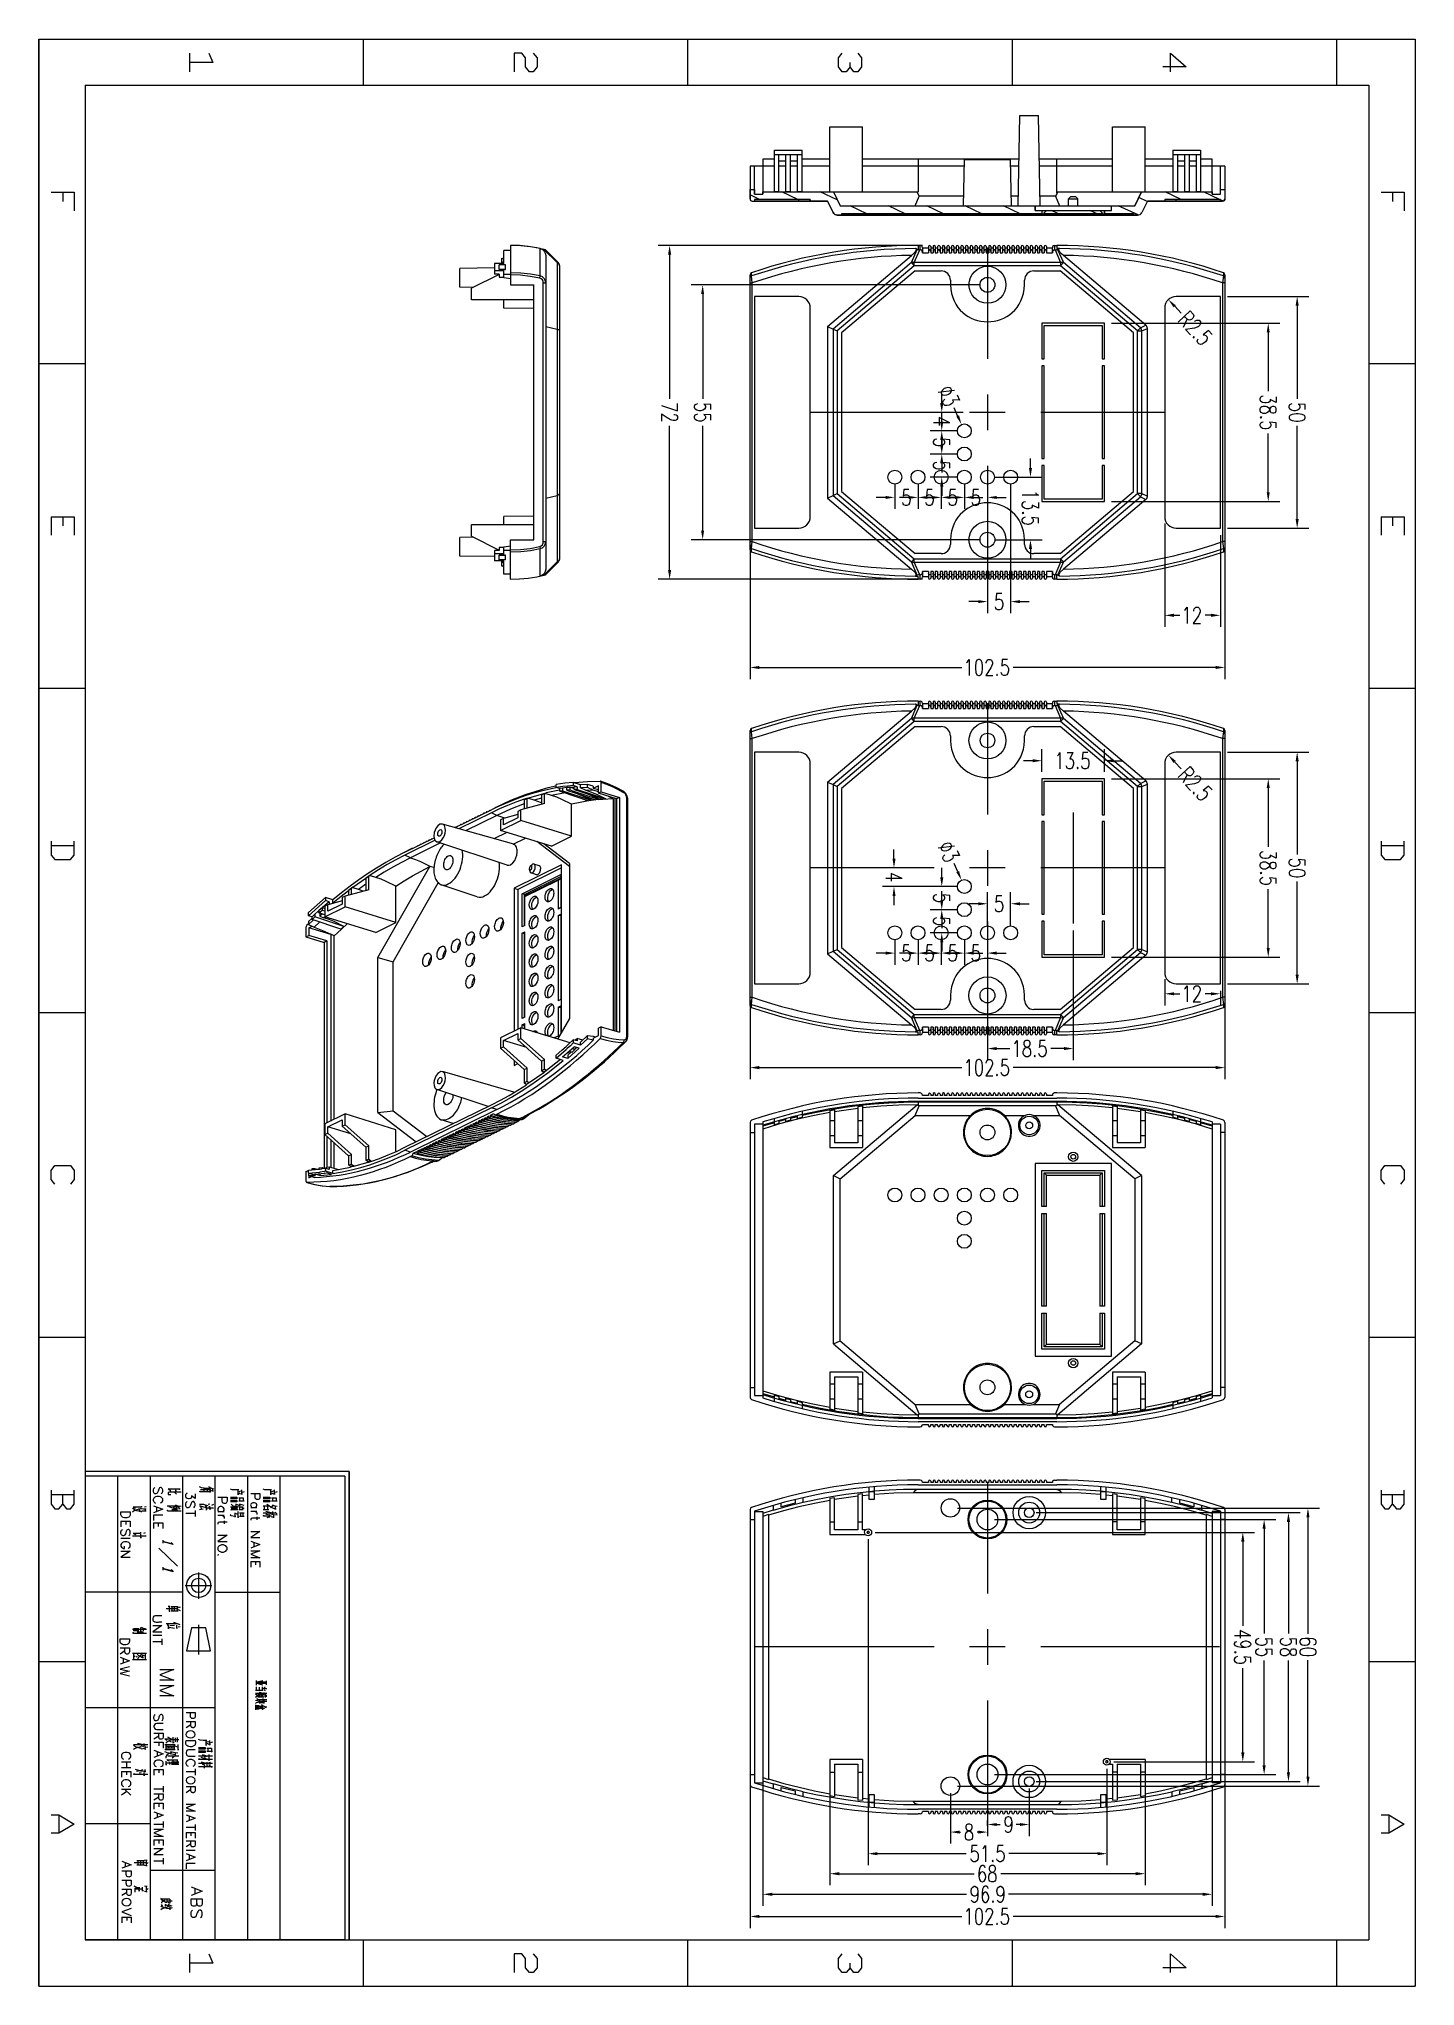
# Model space of a CAD drawing. Header units: millimetres. Extents: x 0 to 204, y 0 to 288.
import ezdxf

# ---------------------------------------------------------------- set-up
doc = ezdxf.new("R2010")
doc.units = ezdxf.units.MM

msp = doc.modelspace()

# ---------------------------------------------------------------- hatches: boundary and pattern name
h = msp.add_hatch(color=0)
h.dxf.hatch_style = 2
h.paths.add_polyline_path([(0, 287.951333), (0.105833, 287.951333), (0.105833, 287.930167), (0.084667, 287.8455), (0, 287.824333)])
h = msp.add_hatch(color=0)
h.dxf.hatch_style = 2
h.paths.add_polyline_path([(48.090667, 287.951333), (48.090667, 287.930167), (48.0695, 287.8455), (47.984833, 287.824333), (47.900167, 287.8455), (47.879, 287.930167), (47.879, 287.951333)])
h = msp.add_hatch(color=0)
h.dxf.hatch_style = 2
h.paths.add_polyline_path([(96.0755, 287.951333), (96.0755, 287.930167), (96.054333, 287.8455), (95.969667, 287.824333), (95.885, 287.8455), (95.863833, 287.930167), (95.863833, 287.951333)])
h = msp.add_hatch(color=0)
h.dxf.hatch_style = 2
h.paths.add_polyline_path([(144.060333, 287.951333), (144.060333, 287.930167), (144.039167, 287.8455), (143.9545, 287.824333), (143.869833, 287.8455), (143.848667, 287.930167), (143.848667, 287.951333)])
h = msp.add_hatch(color=0)
h.dxf.hatch_style = 2
h.paths.add_polyline_path([(192.045167, 287.951333), (192.045167, 287.930167), (192.024, 287.8455), (191.939333, 287.824333), (191.854667, 287.8455), (191.8335, 287.930167), (191.8335, 287.951333)])
h = msp.add_hatch(color=0)
h.dxf.hatch_style = 2
h.paths.add_polyline_path([(93.5355, 256.053167), (93.069833, 256.053167), (93.302667, 257.407833)])
h = msp.add_hatch(color=0)
h.dxf.hatch_style = 2
h.paths.add_polyline_path([(98.403833, 250.211167), (97.959333, 250.211167), (98.192167, 251.587)])
h = msp.add_hatch(color=0)
h.dxf.hatch_style = 2
h.paths.add_polyline_path([(168.190333, 248.560167), (167.851667, 248.263833), (167.089667, 249.406833)])
h = msp.add_hatch(color=0)
h.dxf.hatch_style = 2
h.paths.add_polyline_path([(186.3725, 248.496667), (185.906833, 248.496667), (186.139667, 249.8725)])
h = msp.add_hatch(color=0)
h.dxf.hatch_style = 2
h.paths.add_polyline_path([(182.075667, 244.559667), (181.631167, 244.559667), (181.864, 245.9355)])
h = msp.add_hatch(color=0)
h.dxf.hatch_style = 2
h.paths.add_polyline_path([(0, 240.051167), (0.084667, 240.03), (0.105833, 239.945333), (0.084667, 239.860667), (0, 239.8395)])
h = msp.add_hatch(color=0)
h.dxf.hatch_style = 2
h.paths.add_polyline_path([(133.7945, 234.103333), (133.328833, 234.103333), (133.561667, 232.7275)])
h = msp.add_hatch(color=0)
h.dxf.hatch_style = 2
h.paths.add_polyline_path([(133.7945, 231.372833), (133.328833, 231.372833), (133.561667, 229.997)])
h = msp.add_hatch(color=0)
h.dxf.hatch_style = 2
h.paths.add_polyline_path([(136.122833, 232.283), (135.720667, 232.0925), (136.482667, 230.928333)])
h = msp.add_hatch(color=0)
h.dxf.hatch_style = 2
h.paths.add_polyline_path([(133.7945, 228.621167), (133.328833, 228.621167), (133.561667, 229.997)])
h = msp.add_hatch(color=0)
h.dxf.hatch_style = 2
h.paths.add_polyline_path([(133.7945, 227.943833), (133.328833, 227.943833), (133.561667, 226.568)])
h = msp.add_hatch(color=0)
h.dxf.hatch_style = 2
h.paths.add_polyline_path([(133.7945, 225.192167), (133.328833, 225.192167), (133.561667, 226.568)])
h = msp.add_hatch(color=0)
h.dxf.hatch_style = 2
h.paths.add_polyline_path([(133.7945, 221.763167), (133.328833, 221.763167), (133.561667, 223.139)])
h = msp.add_hatch(color=0)
h.dxf.hatch_style = 2
h.paths.add_polyline_path([(146.917833, 224.514833), (146.452167, 224.514833), (146.685, 223.139)])
h = msp.add_hatch(color=0)
h.dxf.hatch_style = 2
h.paths.add_polyline_path([(125.243167, 220.366167), (125.243167, 219.921667), (126.619, 220.1545)])
h = msp.add_hatch(color=0)
h.dxf.hatch_style = 2
h.paths.add_polyline_path([(128.672167, 220.366167), (128.672167, 219.921667), (130.048, 220.1545)])
h = msp.add_hatch(color=0)
h.dxf.hatch_style = 2
h.paths.add_polyline_path([(131.423833, 220.366167), (131.423833, 219.921667), (130.048, 220.1545)])
h = msp.add_hatch(color=0)
h.dxf.hatch_style = 2
h.paths.add_polyline_path([(132.101167, 220.366167), (132.101167, 219.921667), (133.477, 220.1545)])
h = msp.add_hatch(color=0)
h.dxf.hatch_style = 2
h.paths.add_polyline_path([(134.831667, 220.366167), (134.831667, 219.921667), (133.477, 220.1545)])
h = msp.add_hatch(color=0)
h.dxf.hatch_style = 2
h.paths.add_polyline_path([(135.530167, 220.366167), (135.530167, 219.921667), (136.906, 220.1545)])
h = msp.add_hatch(color=0)
h.dxf.hatch_style = 2
h.paths.add_polyline_path([(138.260667, 220.366167), (138.260667, 219.921667), (136.906, 220.1545)])
h = msp.add_hatch(color=0)
h.dxf.hatch_style = 2
h.paths.add_polyline_path([(141.689667, 220.366167), (141.689667, 219.921667), (140.335, 220.1545)])
h = msp.add_hatch(color=0)
h.dxf.hatch_style = 2
h.paths.add_polyline_path([(182.075667, 220.9165), (181.631167, 220.9165), (181.864, 219.540667)])
h = msp.add_hatch(color=0)
h.dxf.hatch_style = 2
h.paths.add_polyline_path([(186.3725, 216.958333), (185.906833, 216.958333), (186.139667, 215.603667)])
h = msp.add_hatch(color=0)
h.dxf.hatch_style = 2
h.paths.add_polyline_path([(98.403833, 215.243833), (97.959333, 215.243833), (98.192167, 213.889167)])
h = msp.add_hatch(color=0)
h.dxf.hatch_style = 2
h.paths.add_polyline_path([(146.917833, 212.513333), (146.452167, 212.513333), (146.685, 213.889167)])
h = msp.add_hatch(color=0)
h.dxf.hatch_style = 2
h.paths.add_polyline_path([(93.5355, 209.423), (93.069833, 209.423), (93.302667, 208.047167)])
h = msp.add_hatch(color=0)
h.dxf.hatch_style = 2
h.paths.add_polyline_path([(138.959167, 204.956833), (138.959167, 204.512333), (140.335, 204.745167)])
h = msp.add_hatch(color=0)
h.dxf.hatch_style = 2
h.paths.add_polyline_path([(145.118667, 204.956833), (145.118667, 204.512333), (143.742833, 204.745167)])
h = msp.add_hatch(color=0)
h.dxf.hatch_style = 2
h.paths.add_polyline_path([(167.915167, 202.946), (167.915167, 202.480333), (166.539333, 202.713167)])
h = msp.add_hatch(color=0)
h.dxf.hatch_style = 2
h.paths.add_polyline_path([(173.397333, 202.946), (173.397333, 202.480333), (174.773167, 202.713167)])
h = msp.add_hatch(color=0)
h.dxf.hatch_style = 2
h.paths.add_polyline_path([(106.553, 195.220167), (106.553, 194.775667), (105.198333, 195.0085)])
h = msp.add_hatch(color=0)
h.dxf.hatch_style = 2
h.paths.add_polyline_path([(174.095833, 195.220167), (174.095833, 194.775667), (175.4505, 195.0085)])
h = msp.add_hatch(color=0)
h.dxf.hatch_style = 2
h.paths.add_polyline_path([(0, 192.066333), (0.084667, 192.045167), (0.105833, 191.9605), (0.084667, 191.875833), (0, 191.854667)])
h = msp.add_hatch(color=0)
h.dxf.hatch_style = 2
h.paths.add_polyline_path([(147.0025, 181.440667), (147.0025, 180.975), (148.378333, 181.207833)])
h = msp.add_hatch(color=0)
h.dxf.hatch_style = 2
h.paths.add_polyline_path([(159.004, 181.440667), (159.004, 180.975), (157.628167, 181.207833)])
h = msp.add_hatch(color=0)
h.dxf.hatch_style = 2
h.paths.add_polyline_path([(168.190333, 181.186667), (167.851667, 180.869167), (167.089667, 182.033333)])
h = msp.add_hatch(color=0)
h.dxf.hatch_style = 2
h.paths.add_polyline_path([(186.3725, 181.123167), (185.906833, 181.123167), (186.139667, 182.477833)])
h = msp.add_hatch(color=0)
h.dxf.hatch_style = 2
h.paths.add_polyline_path([(182.075667, 177.165), (181.631167, 177.165), (181.864, 178.540833)])
h = msp.add_hatch(color=0)
h.dxf.hatch_style = 2
h.paths.add_polyline_path([(126.724833, 166.708667), (126.280333, 166.708667), (126.492, 165.354)])
h = msp.add_hatch(color=0)
h.dxf.hatch_style = 2
h.paths.add_polyline_path([(136.122833, 164.888333), (135.720667, 164.697833), (136.482667, 163.554833)])
h = msp.add_hatch(color=0)
h.dxf.hatch_style = 2
h.paths.add_polyline_path([(126.724833, 161.2265), (126.280333, 161.2265), (126.492, 162.602333)])
h = msp.add_hatch(color=0)
h.dxf.hatch_style = 2
h.paths.add_polyline_path([(133.7945, 163.978167), (133.328833, 163.978167), (133.561667, 162.602333)])
h = msp.add_hatch(color=0)
h.dxf.hatch_style = 2
h.paths.add_polyline_path([(133.7945, 160.549167), (133.328833, 160.549167), (133.561667, 159.173333)])
h = msp.add_hatch(color=0)
h.dxf.hatch_style = 2
h.paths.add_polyline_path([(133.7945, 157.7975), (133.328833, 157.7975), (133.561667, 159.173333)])
h = msp.add_hatch(color=0)
h.dxf.hatch_style = 2
h.paths.add_polyline_path([(138.959167, 160.274), (138.959167, 159.8295), (140.335, 160.062333)])
h = msp.add_hatch(color=0)
h.dxf.hatch_style = 2
h.paths.add_polyline_path([(145.118667, 160.274), (145.118667, 159.8295), (143.742833, 160.062333)])
h = msp.add_hatch(color=0)
h.dxf.hatch_style = 2
h.paths.add_polyline_path([(133.7945, 154.3685), (133.328833, 154.3685), (133.561667, 155.744333)])
h = msp.add_hatch(color=0)
h.dxf.hatch_style = 2
h.paths.add_polyline_path([(125.243167, 152.992667), (125.243167, 152.527), (126.619, 152.759833)])
h = msp.add_hatch(color=0)
h.dxf.hatch_style = 2
h.paths.add_polyline_path([(128.672167, 152.992667), (128.672167, 152.527), (130.048, 152.759833)])
h = msp.add_hatch(color=0)
h.dxf.hatch_style = 2
h.paths.add_polyline_path([(131.423833, 152.992667), (131.423833, 152.527), (130.048, 152.759833)])
h = msp.add_hatch(color=0)
h.dxf.hatch_style = 2
h.paths.add_polyline_path([(132.101167, 152.992667), (132.101167, 152.527), (133.477, 152.759833)])
h = msp.add_hatch(color=0)
h.dxf.hatch_style = 2
h.paths.add_polyline_path([(134.831667, 152.992667), (134.831667, 152.527), (133.477, 152.759833)])
h = msp.add_hatch(color=0)
h.dxf.hatch_style = 2
h.paths.add_polyline_path([(135.530167, 152.992667), (135.530167, 152.527), (136.906, 152.759833)])
h = msp.add_hatch(color=0)
h.dxf.hatch_style = 2
h.paths.add_polyline_path([(138.260667, 152.992667), (138.260667, 152.527), (136.906, 152.759833)])
h = msp.add_hatch(color=0)
h.dxf.hatch_style = 2
h.paths.add_polyline_path([(141.689667, 152.992667), (141.689667, 152.527), (140.335, 152.759833)])
h = msp.add_hatch(color=0)
h.dxf.hatch_style = 2
h.paths.add_polyline_path([(182.075667, 153.521833), (181.631167, 153.521833), (181.864, 152.146)])
h = msp.add_hatch(color=0)
h.dxf.hatch_style = 2
h.paths.add_polyline_path([(167.915167, 146.960167), (167.915167, 146.515667), (166.539333, 146.7485)])
h = msp.add_hatch(color=0)
h.dxf.hatch_style = 2
h.paths.add_polyline_path([(173.397333, 146.960167), (173.397333, 146.515667), (174.773167, 146.7485)])
h = msp.add_hatch(color=0)
h.dxf.hatch_style = 2
h.paths.add_polyline_path([(186.3725, 149.584833), (185.906833, 149.584833), (186.139667, 148.209)])
h = msp.add_hatch(color=0)
h.dxf.hatch_style = 2
h.paths.add_polyline_path([(0, 144.0815), (0.084667, 144.060333), (0.105833, 143.975667), (0.084667, 143.891), (0, 143.869833)])
h = msp.add_hatch(color=0)
h.dxf.hatch_style = 2
h.paths.add_polyline_path([(141.689667, 138.8745), (141.689667, 138.408833), (140.335, 138.641667)])
h = msp.add_hatch(color=0)
h.dxf.hatch_style = 2
h.paths.add_polyline_path([(151.638, 138.8745), (151.638, 138.408833), (153.013833, 138.641667)])
h = msp.add_hatch(color=0)
h.dxf.hatch_style = 2
h.paths.add_polyline_path([(106.553, 136.059333), (106.553, 135.593667), (105.198333, 135.8265)])
h = msp.add_hatch(color=0)
h.dxf.hatch_style = 2
h.paths.add_polyline_path([(174.095833, 136.059333), (174.095833, 135.593667), (175.4505, 135.8265)])
h = msp.add_hatch(color=0)
h.dxf.hatch_style = 2
h.paths.add_polyline_path([(0, 96.0755), (0.084667, 96.054333), (0.105833, 95.969667), (0.084667, 95.885), (0, 95.863833)])
h = msp.add_hatch(color=0)
h.dxf.hatch_style = 2
h.paths.add_polyline_path([(38.692667, 71.331667), (38.692667, 69.2785)])
h = msp.add_hatch(color=0)
h.dxf.hatch_style = 2
h.paths.add_polyline_path([(39.391167, 70.908333), (39.391167, 69.7865)])
h = msp.add_hatch(color=0)
h.dxf.hatch_style = 2
h.paths.add_polyline_path([(185.081333, 68.6435), (184.615667, 68.6435), (184.8485, 70.019333)])
h = msp.add_hatch(color=0)
h.dxf.hatch_style = 2
h.paths.add_polyline_path([(187.96, 69.342), (187.5155, 69.342), (187.727167, 70.696667)])
h = msp.add_hatch(color=0)
h.dxf.hatch_style = 2
h.paths.add_polyline_path([(38.692667, 68.368333), (38.692667, 66.315167)])
h = msp.add_hatch(color=0)
h.dxf.hatch_style = 2
h.paths.add_polyline_path([(39.391167, 67.8815), (39.391167, 66.7385)])
h = msp.add_hatch(color=0)
h.dxf.hatch_style = 2
h.paths.add_polyline_path([(178.329167, 65.743667), (177.8635, 65.743667), (178.096333, 67.098333)])
h = msp.add_hatch(color=0)
h.dxf.hatch_style = 2
h.paths.add_polyline_path([(181.483, 67.6275), (181.017333, 67.6275), (181.250167, 68.982167)])
h = msp.add_hatch(color=0)
h.dxf.hatch_style = 2
h.paths.add_polyline_path([(0, 48.090667), (0.084667, 48.0695), (0.105833, 47.984833), (0.084667, 47.900167), (0, 47.879)])
h = msp.add_hatch(color=0)
h.dxf.hatch_style = 2
h.paths.add_polyline_path([(178.329167, 34.544), (177.8635, 34.544), (178.096333, 33.168167)])
h = msp.add_hatch(color=0)
h.dxf.hatch_style = 2
h.paths.add_polyline_path([(181.483, 32.660167), (181.017333, 32.660167), (181.250167, 31.284333)])
h = msp.add_hatch(color=0)
h.dxf.hatch_style = 2
h.paths.add_polyline_path([(185.081333, 31.623), (184.615667, 31.623), (184.8485, 30.247167)])
h = msp.add_hatch(color=0)
h.dxf.hatch_style = 2
h.paths.add_polyline_path([(187.96, 30.945667), (187.5155, 30.945667), (187.727167, 29.569833)])
h = msp.add_hatch(color=0)
h.dxf.hatch_style = 2
h.paths.add_polyline_path([(141.689667, 24.108833), (141.689667, 23.664333), (140.335, 23.897167)])
h = msp.add_hatch(color=0)
h.dxf.hatch_style = 2
h.paths.add_polyline_path([(145.118667, 24.108833), (145.118667, 23.664333), (146.4945, 23.897167)])
h = msp.add_hatch(color=0)
h.dxf.hatch_style = 2
h.paths.add_polyline_path([(136.2075, 22.987), (136.2075, 22.5425), (134.831667, 22.775333)])
h = msp.add_hatch(color=0)
h.dxf.hatch_style = 2
h.paths.add_polyline_path([(138.959167, 22.987), (138.959167, 22.5425), (140.335, 22.775333)])
h = msp.add_hatch(color=0)
h.dxf.hatch_style = 2
h.paths.add_polyline_path([(124.036667, 19.812), (124.036667, 19.346333), (122.682, 19.579167)])
h = msp.add_hatch(color=0)
h.dxf.hatch_style = 2
h.paths.add_polyline_path([(156.612167, 19.812), (156.612167, 19.346333), (157.988, 19.579167)])
h = msp.add_hatch(color=0)
h.dxf.hatch_style = 2
h.paths.add_polyline_path([(118.385167, 16.848667), (118.385167, 16.383), (117.009333, 16.615833)])
h = msp.add_hatch(color=0)
h.dxf.hatch_style = 2
h.paths.add_polyline_path([(162.263667, 16.848667), (162.263667, 16.383), (163.6395, 16.615833)])
h = msp.add_hatch(color=0)
h.dxf.hatch_style = 2
h.paths.add_polyline_path([(108.479167, 13.800667), (108.479167, 13.335), (107.103333, 13.567833)])
h = msp.add_hatch(color=0)
h.dxf.hatch_style = 2
h.paths.add_polyline_path([(172.169667, 13.800667), (172.169667, 13.335), (173.5455, 13.567833)])
h = msp.add_hatch(color=0)
h.dxf.hatch_style = 2
h.paths.add_polyline_path([(106.553, 10.519833), (106.553, 10.075333), (105.198333, 10.287)])
h = msp.add_hatch(color=0)
h.dxf.hatch_style = 2
h.paths.add_polyline_path([(174.095833, 10.519833), (174.095833, 10.075333), (175.4505, 10.287)])
h = msp.add_hatch(color=0)
h.dxf.hatch_style = 2
h.paths.add_polyline_path([(47.879, 0), (47.900167, 0.084667), (47.984833, 0.105833), (48.0695, 0.084667), (48.090667, 0)])
h = msp.add_hatch(color=0)
h.dxf.hatch_style = 2
h.paths.add_polyline_path([(95.863833, 0), (95.885, 0.084667), (95.969667, 0.105833), (96.054333, 0.084667), (96.0755, 0)])
h = msp.add_hatch(color=0)
h.dxf.hatch_style = 2
h.paths.add_polyline_path([(143.848667, 0), (143.869833, 0.084667), (143.9545, 0.105833), (144.039167, 0.084667), (144.060333, 0)])
h = msp.add_hatch(color=0)
h.dxf.hatch_style = 2
h.paths.add_polyline_path([(191.8335, 0), (191.854667, 0.084667), (191.939333, 0.105833), (192.024, 0.084667), (192.045167, 0)])
h = msp.add_hatch(color=0)
h.dxf.hatch_style = 2
h.paths.add_polyline_path([(203.581, 0), (203.475167, 0), (203.496333, 0.084667), (203.581, 0.105833)])

# ---------------------------------------------------------------- linework, layer by layer
at = {"color": 0, "lineweight": 0}
for points in [[(0, 287.930167), (203.581, 287.930167)], [(0, 287.930167), (0, 0)], [(0, 287.930167), (203.581, 287.930167)], [(0, 0), (0, 287.930167)], [(0, 287.930167), (0.021167, 287.930167)], [(25.146, 285.855833), (25.7175, 284.48), (22.2885, 284.48)], [(22.2885, 285.855833), (22.2885, 283.104167)], [(47.984833, 287.930167), (47.984833, 281.093333)], [(73.130833, 285.855833), (73.702333, 285.157333), (73.702333, 283.802667), (73.130833, 283.104167), (72.559333, 283.104167), (71.987833, 283.802667), (71.987833, 285.157333), (71.4375, 285.855833), (70.2945, 285.855833), (70.2945, 283.104167)], [(95.969667, 287.930167), (95.969667, 281.093333)], [(119.993833, 283.802667), (119.422333, 283.104167), (118.850833, 283.104167), (118.279333, 283.802667), (118.279333, 285.157333), (118.850833, 285.855833)], [(121.136833, 285.855833), (121.708333, 285.157333), (121.708333, 283.802667), (121.136833, 283.104167), (120.565333, 283.104167), (119.993833, 283.802667), (119.993833, 284.48)], [(143.9545, 287.930167), (143.9545, 281.093333)], [(167.407167, 283.104167), (167.407167, 285.855833), (169.693167, 283.802667), (166.264167, 283.802667)], [(191.939333, 287.930167), (191.939333, 281.093333)], [(203.581, 287.930167), (203.581, 0)], [(6.836833, 281.093333), (6.836833, 6.836833)], [(6.836833, 281.093333), (196.744167, 281.093333)], [(196.744167, 281.093333), (196.744167, 6.836833)], [(144.885833, 263.271), (145.118667, 276.648333)], [(145.118667, 276.648333), (147.870333, 276.648333)], [(148.103167, 263.271), (147.870333, 276.648333)], [(117.009333, 265.324167), (117.009333, 274.933833)], [(117.009333, 274.933833), (121.814167, 274.933833)], [(121.814167, 265.324167), (121.814167, 274.933833)], [(158.834667, 274.933833), (163.6395, 274.933833)], [(158.834667, 265.324167), (158.834667, 274.933833)], [(163.6395, 265.324167), (163.6395, 274.933833)], [(108.796667, 265.408833), (108.796667, 271.526)], [(108.796667, 271.526), (112.903, 271.526)], [(108.796667, 270.848667), (112.903, 270.848667)], [(109.474, 265.408833), (109.474, 270.848667)], [(110.511167, 265.408833), (110.511167, 270.848667)], [(111.1885, 265.408833), (111.1885, 270.848667)], [(112.225667, 265.408833), (112.225667, 270.848667)], [(112.903, 265.408833), (112.903, 271.526)], [(167.745833, 271.526), (171.852167, 271.526)], [(167.745833, 271.526), (167.745833, 265.408833)], [(167.745833, 270.848667), (171.852167, 270.848667)], [(168.423167, 270.848667), (168.423167, 265.408833)], [(169.460333, 270.848667), (169.460333, 265.408833)], [(170.137667, 270.848667), (170.137667, 265.408833)], [(171.174833, 270.848667), (171.174833, 265.408833)], [(171.852167, 271.526), (171.852167, 265.408833)], [(105.198333, 269.134167), (105.198333, 264.308167)], [(108.796667, 269.134167), (105.198333, 269.134167)], [(105.875667, 265.006667), (105.875667, 269.134167)], [(107.103333, 270.150167), (107.103333, 265.006667)], [(108.796667, 270.150167), (107.103333, 270.150167)], [(110.511167, 269.875), (109.474, 269.875)], [(110.511167, 269.134167), (109.474, 269.134167)], [(112.225667, 269.875), (111.1885, 269.875)], [(112.225667, 269.134167), (111.1885, 269.134167)], [(117.009333, 270.150167), (112.903, 270.150167)], [(117.009333, 269.134167), (112.903, 269.134167)], [(145.012833, 270.150167), (121.814167, 270.150167)], [(136.884833, 269.134167), (121.814167, 269.134167)], [(130.048, 270.150167), (130.048, 265.324167)], [(136.779, 263.271), (136.906, 270.129)], [(136.906, 270.129), (143.742833, 270.129)], [(143.869833, 263.271), (143.742833, 270.129)], [(144.991667, 269.134167), (143.764, 269.134167)], [(158.834667, 270.150167), (147.976167, 270.150167)], [(158.834667, 269.134167), (147.997333, 269.134167)], [(150.600833, 265.197167), (150.600833, 270.150167)], [(167.745833, 270.150167), (163.6395, 270.150167)], [(167.745833, 269.134167), (163.6395, 269.134167)], [(169.460333, 269.875), (168.423167, 269.875)], [(169.460333, 269.134167), (168.423167, 269.134167)], [(171.174833, 269.875), (170.137667, 269.875)], [(171.174833, 269.134167), (170.137667, 269.134167)], [(173.5455, 270.150167), (171.852167, 270.150167)], [(175.4505, 269.134167), (171.852167, 269.134167)], [(173.5455, 265.006667), (173.5455, 270.150167)], [(174.773167, 265.006667), (174.773167, 269.134167)], [(175.4505, 269.134167), (175.4505, 264.308167)], [(1.799167, 265.303), (5.228167, 265.303), (5.228167, 262.551333)], [(3.513667, 265.303), (3.513667, 263.927167)], [(105.198333, 264.308167), (105.198333, 265.705167), (105.875667, 265.705167), (105.875667, 265.006667), (107.103333, 265.006667), (107.103333, 265.324167), (117.5385, 265.324167), (118.533333, 263.271), (147.362333, 263.271), (147.362333, 262.593667), (148.378333, 262.593667), (148.378333, 262.106833), (118.723833, 262.106833), (118.723833, 261.895167), (118.11, 261.895167), (117.9195, 261.9375), (117.750167, 262.001), (117.602, 262.128), (117.496167, 262.297333), (116.670667, 263.948333), (114.1095, 263.948333), (114.1095, 264.2235), (105.875667, 264.2235), (105.875667, 263.948333)], [(105.198333, 265.705167), (105.875667, 265.705167)], [(105.875667, 265.006667), (107.103333, 265.006667)], [(107.103333, 265.324167), (130.048, 265.324167)], [(108.796667, 265.408833), (109.474, 265.408833)], [(112.268, 264.2235), (109.897333, 265.324167)], [(110.511167, 265.408833), (111.1885, 265.408833)], [(112.225667, 265.408833), (112.903, 265.408833)], [(118.11, 264.16), (115.57, 265.324167)], [(117.5385, 265.324167), (118.533333, 263.271)], [(130.2385, 264.689167), (129.942167, 265.324167)], [(150.622, 265.154833), (150.5585, 265.006667), (150.473833, 264.837333), (150.410333, 264.689167)], [(150.727833, 265.324167), (150.622, 265.154833), (150.600833, 265.197167)], [(150.727833, 265.324167), (173.5455, 265.324167)], [(162.538833, 261.895167), (161.925, 261.895167), (161.925, 262.106833), (157.628167, 262.106833), (157.628167, 262.593667), (158.665333, 262.593667), (158.665333, 263.271), (162.1155, 263.271), (163.110333, 265.324167), (173.5455, 265.324167), (173.5455, 265.006667), (174.773167, 265.006667), (174.773167, 265.705167), (175.4505, 265.705167), (175.4505, 264.202333), (175.429333, 264.16), (175.408167, 264.138833), (175.408167, 264.117667), (175.387, 264.075333), (175.365833, 264.054167), (175.3235, 264.033), (175.302333, 264.011833), (175.281167, 263.990667), (175.238833, 263.990667), (175.217667, 263.9695), (175.154167, 263.9695), (175.111833, 263.948333), (174.773167, 263.948333), (174.773167, 264.2235), (166.539333, 264.2235), (166.539333, 263.948333)], [(163.110333, 265.324167), (162.1155, 263.271)], [(168.9735, 264.2235), (166.624, 265.324167)], [(167.745833, 265.408833), (168.423167, 265.408833)], [(169.460333, 265.408833), (170.137667, 265.408833)], [(171.174833, 265.408833), (171.852167, 265.408833)], [(174.646167, 264.2235), (172.296667, 265.324167)], [(173.5455, 265.006667), (174.773167, 265.006667)], [(174.773167, 265.705167), (175.4505, 265.705167)], [(198.543333, 265.303), (201.972333, 265.303), (201.972333, 262.551333)], [(200.257833, 265.303), (200.257833, 263.927167)], [(106.595333, 264.2235), (105.198333, 264.879667)], [(105.198333, 264.308167), (105.2195, 264.16), (105.283, 264.054167), (105.41, 263.990667), (105.537, 263.948333)], [(105.198333, 264.308167), (105.240667, 264.138833), (105.367667, 264.011833), (105.537, 263.948333)], [(105.537, 263.948333), (105.875667, 263.948333)], [(105.537, 263.948333), (116.670667, 263.948333)], [(105.875667, 264.2235), (105.875667, 263.948333)], [(105.875667, 264.2235), (114.1095, 264.2235)], [(112.395, 263.948333), (112.395, 264.2235)], [(114.1095, 264.2235), (114.1095, 263.948333)], [(116.670667, 263.948333), (117.496167, 262.297333)], [(117.496167, 262.297333), (117.602, 262.128), (117.750167, 262.001), (117.9195, 261.9375), (118.11, 261.895167)], [(118.533333, 263.271), (162.1155, 263.271)], [(118.723833, 262.106833), (118.723833, 261.895167)], [(118.723833, 262.106833), (161.925, 262.106833)], [(122.4915, 262.106833), (119.993833, 263.271)], [(128.164167, 262.106833), (125.6665, 263.271)], [(129.6035, 261.895167), (129.6035, 262.106833)], [(129.645833, 263.271), (130.2385, 264.689167)], [(136.800167, 264.689167), (130.2385, 264.689167)], [(133.836833, 262.106833), (131.339167, 263.271)], [(133.477, 261.895167), (133.477, 262.106833)], [(134.831667, 261.895167), (134.831667, 262.106833)], [(139.5095, 262.106833), (137.011833, 263.271)], [(145.182167, 262.106833), (142.6845, 263.271)], [(144.907, 264.689167), (143.848667, 264.689167)], [(145.817167, 261.895167), (145.817167, 262.106833)], [(147.171833, 261.895167), (147.171833, 262.106833)], [(147.362333, 262.593667), (147.362333, 263.271)], [(147.362333, 262.593667), (158.665333, 262.593667)], [(150.410333, 264.689167), (148.082, 264.689167)], [(148.378333, 262.593667), (148.378333, 262.106833)], [(148.717, 262.255), (149.055667, 262.593667)], [(148.717, 262.255), (148.717, 262.106833)], [(150.854833, 262.106833), (149.817667, 262.593667)], [(150.410333, 264.689167), (151.003, 263.271)], [(151.0665, 261.895167), (151.0665, 262.106833)], [(152.675167, 264.646833), (152.315333, 264.308167)], [(152.315333, 264.308167), (153.691167, 264.308167)], [(152.315333, 263.271), (152.315333, 264.308167)], [(152.675167, 264.646833), (153.3525, 264.646833)], [(153.3525, 264.646833), (153.691167, 264.308167)], [(153.691167, 263.271), (153.691167, 264.308167)], [(156.5275, 262.106833), (155.490333, 262.593667)], [(157.2895, 262.255), (156.950833, 262.593667)], [(157.2895, 262.255), (157.2895, 262.106833)], [(157.628167, 262.593667), (157.628167, 262.106833)], [(158.665333, 262.593667), (158.665333, 263.271)], [(162.6235, 261.916333), (159.681333, 263.271)], [(161.925, 262.106833), (161.925, 261.895167)], [(162.538833, 261.895167), (162.729333, 261.9375), (162.898667, 262.001), (163.046833, 262.128), (163.152667, 262.297333)], [(162.538833, 261.895167), (162.729333, 261.9375), (162.898667, 262.001), (163.046833, 262.128), (163.152667, 262.297333)], [(163.957, 263.927167), (162.708167, 264.498667)], [(166.539333, 263.948333), (163.978167, 263.948333), (163.152667, 262.297333)], [(163.978167, 263.948333), (163.152667, 262.297333)], [(163.978167, 263.948333), (175.111833, 263.948333)], [(166.539333, 264.2235), (174.773167, 264.2235)], [(166.539333, 264.2235), (166.539333, 263.948333)], [(168.253833, 263.948333), (168.253833, 264.2235)], [(174.773167, 264.2235), (174.773167, 263.948333)], [(175.217667, 263.9695), (174.773167, 264.181167)], [(175.111833, 263.948333), (175.281167, 264.011833), (175.408167, 264.138833), (175.4505, 264.308167)], [(118.11, 261.895167), (162.538833, 261.895167)], [(69.7865, 256.667), (68.7705, 256.667)], [(68.7705, 254.719667), (68.7705, 256.667)], [(69.7865, 257.407833), (69.7865, 251.587)], [(74.146833, 256.942167), (72.7075, 257.217333), (71.268167, 257.3655), (69.7865, 257.407833)], [(74.908833, 256.772833), (73.66, 257.048), (72.39, 257.259667), (71.098833, 257.386667), (69.807667, 257.407833)], [(74.146833, 252.899333), (74.146833, 256.942167)], [(74.146833, 256.942167), (74.676, 256.836333), (74.824167, 256.794)], [(74.146833, 256.942167), (74.4855, 256.815167), (74.760667, 256.561167), (74.908833, 256.264833), (74.972333, 255.947333)], [(76.6445, 254.867833), (74.676, 256.836333)], [(74.93, 256.772833), (74.824167, 256.794)], [(76.813833, 254.867833), (74.93, 256.772833)], [(130.725333, 257.407833), (91.588167, 257.407833)], [(130.048, 257.407833), (128.481938, 257.397433), (126.916578, 257.353937), (125.352555, 257.277551), (123.790505, 257.168485), (122.231064, 257.026944), (120.674867, 256.853139), (119.12255, 256.647275), (117.574748, 256.40956), (116.032097, 256.140204), (114.495234, 255.839412), (112.964792, 255.507394), (111.441409, 255.144356), (109.925719, 254.750507), (108.418358, 254.326053), (106.919962, 253.871204), (105.431167, 253.386167)], [(129.688167, 256.942167), (128.144009, 256.924998), (126.600928, 256.875018), (125.059495, 256.792529), (123.520283, 256.677831), (121.983863, 256.531229), (120.450808, 256.353024), (118.92169, 256.143519), (117.39708, 255.903016), (115.877552, 255.631816), (114.363676, 255.330224), (112.856025, 254.99854), (111.355171, 254.637067), (109.861686, 254.246108), (108.376142, 253.825964), (106.899112, 253.376939), (105.431167, 252.899333)], [(129.688167, 256.942167), (129.709333, 256.942167), (129.772833, 256.878667), (129.772833, 256.7305), (129.748438, 256.702717), (129.7347, 256.678228), (129.727131, 256.654443), (129.72124, 256.628768), (129.712537, 256.598611), (129.696534, 256.561382), (129.66874, 256.514486), (129.624667, 256.455333), (129.552632, 256.374571), (129.489845, 256.305265), (129.432523, 256.244152), (129.376884, 256.187972), (129.319145, 256.133462), (129.255523, 256.07736), (129.182236, 256.016404), (129.0955, 255.947333)], [(129.0955, 254.867833), (129.942167, 256.836333)], [(129.497667, 254.867833), (130.302, 256.772833)], [(129.942167, 256.836333), (129.688167, 256.942167)], [(129.942167, 256.836333), (129.963333, 256.815167), (130.005667, 256.815167), (130.005667, 256.794), (130.048, 256.794)], [(130.048, 257.407833), (130.048, 256.794)], [(130.048, 257.407833), (130.386667, 257.407833)], [(130.048, 256.794), (130.069167, 256.794), (130.1115, 256.772833), (130.302, 256.772833)], [(130.302, 256.772833), (130.386667, 256.772833)], [(130.386667, 256.772833), (130.386667, 257.407833)], [(130.725333, 257.069167), (130.683, 257.2385), (130.556, 257.3655), (130.386667, 257.407833)], [(130.725333, 256.307167), (130.725333, 256.370667), (130.704167, 256.413), (130.704167, 256.497667), (130.683, 256.54), (130.638352, 256.600623), (130.607065, 256.651919), (130.56612, 256.69488), (130.4925, 256.7305), (130.4925, 256.751667), (130.450167, 256.751667), (130.429, 256.772833), (130.386667, 256.772833)], [(130.725333, 257.069167), (131.593167, 257.069167)], [(130.725333, 257.069167), (130.725333, 256.307167)], [(130.725333, 256.307167), (131.593167, 256.307167)], [(131.931833, 257.2385), (131.868333, 257.3655), (131.7625, 257.407833), (131.6355, 257.3655), (131.593167, 257.2385)], [(131.593167, 257.2385), (131.593167, 256.307167)], [(131.931833, 256.54), (131.931833, 256.6035), (131.910667, 256.624667), (131.910667, 256.667), (131.8895, 256.688167), (131.868333, 256.709333), (131.868333, 256.7305), (131.847167, 256.751667), (131.826, 256.751667), (131.804833, 256.772833), (131.699, 256.772833), (131.677833, 256.751667), (131.656667, 256.751667), (131.656667, 256.7305), (131.6355, 256.709333), (131.6355, 256.688167), (131.614333, 256.688167), (131.614333, 256.667), (131.593167, 256.645833), (131.593167, 256.54)], [(131.931833, 257.2385), (131.931833, 256.307167)], [(131.931833, 257.069167), (132.2705, 257.069167)], [(131.931833, 256.307167), (132.2705, 256.307167)], [(132.609167, 257.2385), (132.566833, 257.3655), (132.439833, 257.407833), (132.312833, 257.3655), (132.2705, 257.2385)], [(132.2705, 257.2385), (132.2705, 256.307167)], [(132.609167, 256.54), (132.609167, 256.624667), (132.588, 256.645833), (132.588, 256.688167), (132.566833, 256.688167), (132.566833, 256.709333), (132.545667, 256.7305), (132.5245, 256.751667), (132.503333, 256.772833), (132.376333, 256.772833), (132.355167, 256.751667), (132.334, 256.7305), (132.312833, 256.709333), (132.312833, 256.688167), (132.291667, 256.688167), (132.291667, 256.645833), (132.2705, 256.624667), (132.2705, 256.54)], [(132.609167, 257.2385), (132.609167, 256.307167)], [(132.609167, 257.069167), (132.947833, 257.069167)], [(132.609167, 256.307167), (132.947833, 256.307167)], [(133.307667, 257.2385), (133.244167, 257.3655), (133.117167, 257.407833), (133.011333, 257.3655), (132.947833, 257.2385)], [(132.947833, 257.2385), (132.947833, 256.307167)], [(133.307667, 256.54), (133.307667, 256.561167), (133.2865, 256.582333), (133.2865, 256.667), (133.265333, 256.688167), (133.244167, 256.709333), (133.244167, 256.7305), (133.223, 256.751667), (133.201833, 256.751667), (133.180667, 256.772833), (133.074833, 256.772833), (133.053667, 256.751667), (133.0325, 256.751667), (133.011333, 256.7305), (133.011333, 256.709333), (132.990167, 256.688167), (132.969, 256.667), (132.969, 256.6035), (132.947833, 256.582333), (132.947833, 256.54)], [(133.307667, 257.2385), (133.307667, 256.307167)], [(133.307667, 257.069167), (133.646333, 257.069167)], [(133.307667, 256.307167), (133.646333, 256.307167)], [(133.985, 257.2385), (133.942667, 257.3655), (133.815667, 257.407833), (133.688667, 257.3655), (133.646333, 257.2385)], [(133.646333, 257.2385), (133.646333, 256.307167)], [(133.985, 256.54), (133.985, 256.6035), (133.963833, 256.624667), (133.963833, 256.688167), (133.942667, 256.688167), (133.942667, 256.709333), (133.9215, 256.7305), (133.900333, 256.751667), (133.879167, 256.751667), (133.879167, 256.772833), (133.752167, 256.772833), (133.731, 256.751667), (133.709833, 256.751667), (133.709833, 256.7305), (133.688667, 256.709333), (133.688667, 256.688167), (133.6675, 256.688167), (133.6675, 256.667), (133.646333, 256.645833), (133.646333, 256.54)], [(133.985, 257.2385), (133.985, 256.307167)], [(133.985, 257.069167), (134.323667, 257.069167)], [(133.985, 256.307167), (134.323667, 256.307167)], [(134.662333, 257.2385), (134.62, 257.3655), (134.493, 257.407833), (134.387167, 257.3655), (134.323667, 257.2385)], [(134.323667, 257.2385), (134.323667, 256.307167)], [(134.662333, 256.54), (134.662333, 256.645833), (134.641167, 256.667), (134.641167, 256.688167), (134.62, 256.688167), (134.62, 256.709333), (134.598833, 256.7305), (134.598833, 256.751667), (134.577667, 256.751667), (134.5565, 256.772833), (134.4295, 256.772833), (134.4295, 256.751667), (134.408333, 256.751667), (134.387167, 256.7305), (134.387167, 256.709333), (134.366, 256.688167), (134.344833, 256.667), (134.344833, 256.624667), (134.323667, 256.6035), (134.323667, 256.54)], [(134.662333, 257.2385), (134.662333, 256.307167)], [(134.662333, 257.069167), (135.022167, 257.069167)], [(134.662333, 256.307167), (135.022167, 256.307167)], [(135.360833, 257.2385), (135.297333, 257.3655), (135.1915, 257.407833), (135.0645, 257.3655), (135.022167, 257.2385)], [(135.022167, 257.2385), (135.022167, 256.307167)], [(135.360833, 256.54), (135.360833, 256.582333), (135.339667, 256.6035), (135.339667, 256.667), (135.3185, 256.688167), (135.297333, 256.709333), (135.297333, 256.7305), (135.276167, 256.751667), (135.255, 256.751667), (135.233833, 256.772833), (135.128, 256.772833), (135.106833, 256.751667), (135.085667, 256.751667), (135.085667, 256.7305), (135.0645, 256.709333), (135.043333, 256.688167), (135.043333, 256.667), (135.022167, 256.645833), (135.022167, 256.54)], [(135.360833, 257.2385), (135.360833, 256.307167)], [(135.360833, 257.069167), (135.6995, 257.069167)], [(135.360833, 256.307167), (135.6995, 256.307167)], [(136.038167, 257.2385), (135.995833, 257.3655), (135.868833, 257.407833), (135.741833, 257.3655), (135.6995, 257.2385)], [(135.6995, 257.2385), (135.6995, 256.307167)], [(136.038167, 256.54), (136.038167, 256.624667), (136.017, 256.645833), (136.017, 256.688167), (135.995833, 256.688167), (135.995833, 256.709333), (135.974667, 256.7305), (135.9535, 256.751667), (135.932333, 256.772833), (135.805333, 256.772833), (135.784167, 256.751667), (135.763, 256.7305), (135.741833, 256.709333), (135.741833, 256.688167), (135.720667, 256.688167), (135.720667, 256.645833), (135.6995, 256.624667), (135.6995, 256.54)], [(136.038167, 257.2385), (136.038167, 256.307167)], [(136.038167, 257.069167), (136.376833, 257.069167)], [(136.038167, 256.307167), (136.376833, 256.307167)], [(136.736667, 257.2385), (136.673167, 257.3655), (136.546167, 257.407833), (136.440333, 257.3655), (136.376833, 257.2385)], [(136.376833, 257.2385), (136.376833, 256.307167)], [(136.736667, 256.54), (136.7155, 256.561167), (136.7155, 256.645833), (136.694333, 256.667), (136.694333, 256.688167), (136.673167, 256.709333), (136.652, 256.7305), (136.652, 256.751667), (136.630833, 256.751667), (136.609667, 256.772833), (136.503833, 256.772833), (136.482667, 256.751667), (136.4615, 256.751667), (136.440333, 256.7305), (136.440333, 256.709333), (136.419167, 256.688167), (136.398, 256.667), (136.398, 256.6035), (136.376833, 256.582333), (136.376833, 256.54)], [(136.736667, 257.2385), (136.736667, 256.307167)], [(136.736667, 257.069167), (137.075333, 257.069167)], [(136.736667, 256.307167), (137.075333, 256.307167)], [(137.414, 257.2385), (137.371667, 257.3655), (137.244667, 257.407833), (137.117667, 257.3655), (137.075333, 257.2385)], [(137.075333, 257.2385), (137.075333, 256.307167)], [(137.414, 256.54), (137.414, 256.6035), (137.392833, 256.624667), (137.392833, 256.667), (137.371667, 256.688167), (137.3505, 256.709333), (137.3505, 256.7305), (137.329333, 256.751667), (137.308167, 256.751667), (137.308167, 256.772833), (137.181167, 256.772833), (137.16, 256.751667), (137.138833, 256.751667), (137.138833, 256.7305), (137.117667, 256.709333), (137.117667, 256.688167), (137.0965, 256.688167), (137.0965, 256.667), (137.075333, 256.645833), (137.075333, 256.54)], [(137.414, 257.2385), (137.414, 256.307167)], [(137.414, 257.069167), (137.752667, 257.069167)], [(137.414, 256.307167), (137.752667, 256.307167)], [(138.091333, 257.2385), (138.049, 257.3655), (137.922, 257.407833), (137.795, 257.3655), (137.752667, 257.2385)], [(137.752667, 257.2385), (137.752667, 256.307167)], [(138.091333, 256.54), (138.091333, 256.645833), (138.070167, 256.667), (138.070167, 256.688167), (138.049, 256.688167), (138.049, 256.709333), (138.027833, 256.7305), (138.027833, 256.751667), (138.006667, 256.751667), (137.9855, 256.772833), (137.8585, 256.772833), (137.8585, 256.751667), (137.837333, 256.751667), (137.816167, 256.7305), (137.816167, 256.709333), (137.795, 256.688167), (137.773833, 256.667), (137.773833, 256.624667), (137.752667, 256.6035), (137.752667, 256.54)], [(138.091333, 257.2385), (138.091333, 256.307167)], [(138.091333, 257.069167), (138.43, 257.069167)], [(138.091333, 256.307167), (138.43, 256.307167)], [(138.789833, 257.2385), (138.726333, 257.3655), (138.6205, 257.407833), (138.4935, 257.3655), (138.43, 257.2385)], [(138.43, 257.2385), (138.43, 256.307167)], [(138.789833, 256.54), (138.789833, 256.582333), (138.768667, 256.6035), (138.768667, 256.667), (138.7475, 256.688167), (138.726333, 256.709333), (138.726333, 256.7305), (138.705167, 256.751667), (138.684, 256.751667), (138.662833, 256.772833), (138.557, 256.772833), (138.535833, 256.751667), (138.514667, 256.751667), (138.514667, 256.7305), (138.4935, 256.709333), (138.472333, 256.688167), (138.472333, 256.667), (138.451167, 256.645833), (138.451167, 256.582333), (138.43, 256.561167), (138.43, 256.54)], [(138.789833, 257.2385), (138.789833, 256.307167)], [(138.789833, 257.069167), (139.1285, 257.069167)], [(138.789833, 256.307167), (139.1285, 256.307167)], [(139.467167, 257.2385), (139.424833, 257.3655), (139.297833, 257.407833), (139.170833, 257.3655), (139.1285, 257.2385)], [(139.1285, 257.2385), (139.1285, 256.307167)], [(139.467167, 256.54), (139.467167, 256.624667), (139.446, 256.645833), (139.446, 256.688167), (139.424833, 256.688167), (139.424833, 256.709333), (139.403667, 256.7305), (139.3825, 256.751667), (139.361333, 256.772833), (139.234333, 256.772833), (139.213167, 256.751667), (139.192, 256.7305), (139.170833, 256.709333), (139.170833, 256.688167), (139.149667, 256.688167), (139.149667, 256.645833), (139.1285, 256.624667), (139.1285, 256.54)], [(139.467167, 257.2385), (139.467167, 256.307167)], [(139.467167, 257.069167), (139.805833, 257.069167)], [(139.467167, 256.307167), (139.805833, 256.307167)], [(140.1445, 257.2385), (140.102167, 257.3655), (139.975167, 257.407833), (139.869333, 257.3655), (139.805833, 257.2385)], [(139.805833, 257.2385), (139.805833, 256.307167)], [(140.1445, 256.54), (140.1445, 256.645833), (140.123333, 256.667), (140.123333, 256.688167), (140.102167, 256.709333), (140.081, 256.7305), (140.081, 256.751667), (140.059833, 256.751667), (140.038667, 256.772833), (139.932833, 256.772833), (139.911667, 256.751667), (139.8905, 256.751667), (139.869333, 256.7305), (139.869333, 256.709333), (139.848167, 256.688167), (139.827, 256.667), (139.827, 256.6035), (139.805833, 256.582333), (139.805833, 256.54)], [(140.1445, 257.2385), (140.1445, 256.307167)], [(140.1445, 257.069167), (140.504333, 257.069167)], [(140.1445, 256.307167), (140.504333, 256.307167)], [(140.335, 257.132667), (140.335, 240.643833)], [(140.843, 257.2385), (140.7795, 257.3655), (140.673667, 257.407833), (140.546667, 257.3655), (140.504333, 257.2385)], [(140.504333, 257.2385), (140.504333, 256.307167)], [(140.843, 256.54), (140.843, 256.6035), (140.821833, 256.624667), (140.821833, 256.667), (140.800667, 256.688167), (140.7795, 256.709333), (140.7795, 256.7305), (140.758333, 256.751667), (140.737167, 256.751667), (140.737167, 256.772833), (140.610167, 256.772833), (140.589, 256.751667), (140.567833, 256.751667), (140.567833, 256.7305), (140.546667, 256.709333), (140.546667, 256.688167), (140.5255, 256.688167), (140.5255, 256.667), (140.504333, 256.645833), (140.504333, 256.54)], [(140.843, 257.2385), (140.843, 256.307167)], [(140.843, 257.069167), (141.181667, 257.069167)], [(140.843, 256.307167), (141.181667, 256.307167)], [(141.520333, 257.2385), (141.478, 257.3655), (141.351, 257.407833), (141.224, 257.3655), (141.181667, 257.2385)], [(141.181667, 257.2385), (141.181667, 256.307167)], [(141.520333, 256.54), (141.520333, 256.624667), (141.499167, 256.645833), (141.499167, 256.688167), (141.478, 256.688167), (141.478, 256.709333), (141.456833, 256.7305), (141.435667, 256.751667), (141.4145, 256.772833), (141.393333, 256.772833), (141.2875, 256.772833), (141.2875, 256.751667), (141.266333, 256.751667), (141.245167, 256.7305), (141.224, 256.709333), (141.224, 256.688167), (141.202833, 256.688167), (141.202833, 256.645833), (141.181667, 256.624667), (141.181667, 256.54)], [(141.520333, 257.2385), (141.520333, 256.307167)], [(141.520333, 257.069167), (141.859, 257.069167)], [(141.520333, 256.307167), (141.859, 256.307167)], [(142.218833, 257.2385), (142.155333, 257.3655), (142.0495, 257.407833), (141.9225, 257.3655), (141.859, 257.2385)], [(141.859, 257.2385), (141.859, 256.307167)], [(142.218833, 256.54), (142.218833, 256.561167), (142.197667, 256.582333), (142.197667, 256.667), (142.1765, 256.688167), (142.155333, 256.709333), (142.155333, 256.7305), (142.134167, 256.751667), (142.113, 256.751667), (142.091833, 256.772833), (141.986, 256.772833), (141.964833, 256.751667), (141.943667, 256.751667), (141.9225, 256.7305), (141.9225, 256.709333), (141.901333, 256.688167), (141.880167, 256.667), (141.880167, 256.582333), (141.859, 256.561167), (141.859, 256.54)], [(142.218833, 257.2385), (142.218833, 256.307167)], [(142.218833, 257.069167), (142.5575, 257.069167)], [(142.218833, 256.307167), (142.5575, 256.307167)], [(142.896167, 257.2385), (142.853833, 257.3655), (142.726833, 257.407833), (142.599833, 257.3655), (142.5575, 257.2385)], [(142.5575, 257.2385), (142.5575, 256.307167)], [(142.896167, 256.54), (142.896167, 256.624667), (142.875, 256.645833), (142.875, 256.688167), (142.853833, 256.688167), (142.853833, 256.709333), (142.832667, 256.7305), (142.8115, 256.751667), (142.790333, 256.751667), (142.790333, 256.772833), (142.6845, 256.772833), (142.663333, 256.772833), (142.642167, 256.751667), (142.621, 256.7305), (142.599833, 256.709333), (142.599833, 256.688167), (142.578667, 256.688167), (142.578667, 256.645833), (142.5575, 256.624667), (142.5575, 256.54)], [(142.896167, 257.2385), (142.896167, 256.307167)], [(142.896167, 257.069167), (143.234833, 257.069167)], [(142.896167, 256.307167), (143.234833, 256.307167)], [(143.5735, 257.2385), (143.531167, 257.3655), (143.404167, 257.407833), (143.298333, 257.3655), (143.234833, 257.2385)], [(143.234833, 257.2385), (143.234833, 256.307167)], [(143.5735, 256.54), (143.5735, 256.645833), (143.552333, 256.667), (143.552333, 256.688167), (143.531167, 256.688167), (143.531167, 256.709333), (143.51, 256.7305), (143.51, 256.751667), (143.488833, 256.751667), (143.467667, 256.772833), (143.340667, 256.772833), (143.340667, 256.751667), (143.3195, 256.751667), (143.298333, 256.7305), (143.298333, 256.709333), (143.277167, 256.688167), (143.256, 256.667), (143.256, 256.624667), (143.234833, 256.6035), (143.234833, 256.54)], [(143.5735, 257.2385), (143.5735, 256.307167)], [(143.5735, 257.069167), (143.933333, 257.069167)], [(143.5735, 256.307167), (143.933333, 256.307167)], [(144.272, 257.2385), (144.2085, 257.3655), (144.102667, 257.407833), (143.975667, 257.3655), (143.933333, 257.2385)], [(143.933333, 257.2385), (143.933333, 256.307167)], [(144.272, 256.54), (144.272, 256.6035), (144.250833, 256.624667), (144.250833, 256.667), (144.229667, 256.688167), (144.2085, 256.709333), (144.2085, 256.7305), (144.187333, 256.751667), (144.166167, 256.751667), (144.145, 256.772833), (144.039167, 256.772833), (144.018, 256.751667), (143.996833, 256.751667), (143.996833, 256.7305), (143.975667, 256.709333), (143.9545, 256.688167), (143.9545, 256.667), (143.933333, 256.645833), (143.933333, 256.54)], [(144.272, 257.2385), (144.272, 256.307167)], [(144.272, 257.069167), (144.610667, 257.069167)], [(144.272, 256.307167), (144.610667, 256.307167)], [(144.949333, 257.2385), (144.907, 257.3655), (144.78, 257.407833), (144.653, 257.3655), (144.610667, 257.2385)], [(144.610667, 257.2385), (144.610667, 256.307167)], [(144.949333, 256.54), (144.949333, 256.624667), (144.928167, 256.645833), (144.928167, 256.688167), (144.907, 256.688167), (144.907, 256.709333), (144.885833, 256.7305), (144.864667, 256.751667), (144.8435, 256.772833), (144.7165, 256.772833), (144.695333, 256.751667), (144.674167, 256.7305), (144.653, 256.709333), (144.653, 256.688167), (144.631833, 256.688167), (144.631833, 256.645833), (144.610667, 256.624667), (144.610667, 256.54)], [(144.949333, 257.2385), (144.949333, 256.307167)], [(144.949333, 257.069167), (145.288, 257.069167)], [(144.949333, 256.307167), (145.288, 256.307167)], [(145.647833, 257.2385), (145.584333, 257.3655), (145.457333, 257.407833), (145.3515, 257.3655), (145.288, 257.2385)], [(145.288, 257.2385), (145.288, 256.307167)], [(145.647833, 256.54), (145.647833, 256.561167), (145.626667, 256.582333), (145.626667, 256.645833), (145.6055, 256.667), (145.6055, 256.688167), (145.584333, 256.709333), (145.563167, 256.7305), (145.563167, 256.751667), (145.542, 256.751667), (145.520833, 256.772833), (145.415, 256.772833), (145.393833, 256.751667), (145.372667, 256.751667), (145.3515, 256.7305), (145.3515, 256.709333), (145.330333, 256.688167), (145.309167, 256.667), (145.309167, 256.6035), (145.288, 256.582333), (145.288, 256.54)], [(145.647833, 257.2385), (145.647833, 256.307167)], [(145.647833, 257.069167), (145.9865, 257.069167)], [(145.647833, 256.307167), (145.9865, 256.307167)], [(146.325167, 257.2385), (146.282833, 257.3655), (146.155833, 257.407833), (146.028833, 257.3655), (145.9865, 257.2385)], [(145.9865, 257.2385), (145.9865, 256.307167)], [(146.325167, 256.54), (146.325167, 256.6035), (146.304, 256.624667), (146.304, 256.667), (146.282833, 256.688167), (146.261667, 256.709333), (146.261667, 256.7305), (146.2405, 256.751667), (146.219333, 256.751667), (146.219333, 256.772833), (146.092333, 256.772833), (146.071167, 256.751667), (146.05, 256.751667), (146.05, 256.7305), (146.028833, 256.709333), (146.028833, 256.688167), (146.007667, 256.688167), (146.007667, 256.667), (145.9865, 256.645833), (145.9865, 256.54)], [(146.325167, 257.2385), (146.325167, 256.307167)], [(146.325167, 257.069167), (146.663833, 257.069167)], [(146.325167, 256.307167), (146.663833, 256.307167)], [(147.0025, 257.2385), (146.960167, 257.3655), (146.833167, 257.407833), (146.706167, 257.3655), (146.663833, 257.2385)], [(146.663833, 257.2385), (146.663833, 256.307167)], [(147.0025, 256.54), (147.0025, 256.645833), (146.981333, 256.667), (146.981333, 256.688167), (146.960167, 256.688167), (146.960167, 256.709333), (146.939, 256.7305), (146.939, 256.751667), (146.917833, 256.751667), (146.896667, 256.772833), (146.769667, 256.772833), (146.769667, 256.751667), (146.7485, 256.751667), (146.727333, 256.7305), (146.727333, 256.709333), (146.706167, 256.688167), (146.685, 256.667), (146.685, 256.624667), (146.663833, 256.6035), (146.663833, 256.54)], [(147.0025, 257.2385), (147.0025, 256.307167)], [(147.0025, 257.069167), (147.362333, 257.069167)], [(147.0025, 256.307167), (147.362333, 256.307167)], [(147.701, 257.2385), (147.6375, 257.3655), (147.531667, 257.407833), (147.404667, 257.3655), (147.362333, 257.2385)], [(147.362333, 257.2385), (147.362333, 256.307167)], [(147.701, 256.54), (147.701, 256.582333), (147.679833, 256.6035), (147.679833, 256.667), (147.658667, 256.688167), (147.6375, 256.709333), (147.6375, 256.7305), (147.616333, 256.751667), (147.595167, 256.751667), (147.574, 256.772833), (147.468167, 256.772833), (147.447, 256.751667), (147.425833, 256.751667), (147.425833, 256.7305), (147.404667, 256.709333), (147.3835, 256.688167), (147.3835, 256.667), (147.362333, 256.645833), (147.362333, 256.54)], [(147.701, 257.2385), (147.701, 256.307167)], [(147.701, 257.069167), (148.039667, 257.069167)], [(147.701, 256.307167), (148.039667, 256.307167)], [(148.378333, 257.2385), (148.336, 257.3655), (148.209, 257.407833), (148.082, 257.3655), (148.039667, 257.2385)], [(148.039667, 257.2385), (148.039667, 256.307167)], [(148.378333, 256.54), (148.378333, 256.624667), (148.357167, 256.645833), (148.357167, 256.688167), (148.336, 256.688167), (148.336, 256.709333), (148.314833, 256.7305), (148.293667, 256.751667), (148.2725, 256.772833), (148.1455, 256.772833), (148.124333, 256.751667), (148.103167, 256.7305), (148.082, 256.709333), (148.082, 256.688167), (148.060833, 256.688167), (148.060833, 256.645833), (148.039667, 256.624667), (148.039667, 256.54)], [(148.378333, 257.2385), (148.378333, 256.307167)], [(148.378333, 257.069167), (148.717, 257.069167)], [(148.378333, 256.307167), (148.717, 256.307167)], [(149.055667, 257.2385), (149.013333, 257.3655), (148.886333, 257.407833), (148.7805, 257.3655), (148.717, 257.2385)], [(148.717, 257.2385), (148.717, 256.307167)], [(149.055667, 256.54), (149.055667, 256.645833), (149.0345, 256.667), (149.0345, 256.688167), (149.013333, 256.709333), (148.992167, 256.7305), (148.992167, 256.751667), (148.971, 256.751667), (148.949833, 256.772833), (148.844, 256.772833), (148.822833, 256.751667), (148.801667, 256.751667), (148.7805, 256.7305), (148.7805, 256.709333), (148.759333, 256.688167), (148.738167, 256.667), (148.738167, 256.6035), (148.717, 256.582333), (148.717, 256.54)], [(149.055667, 257.2385), (149.055667, 256.307167)], [(149.055667, 257.069167), (149.9235, 257.069167)], [(149.055667, 256.307167), (149.9235, 256.307167)], [(150.262167, 257.407833), (150.092833, 257.3655), (149.965833, 257.2385), (149.9235, 257.069167)], [(149.9235, 256.307167), (149.9235, 257.069167)], [(150.262167, 256.772833), (150.219833, 256.772833), (150.198667, 256.751667), (150.1775, 256.751667), (150.156333, 256.7305), (150.114, 256.709333), (150.092833, 256.688167), (150.0505, 256.667), (150.029333, 256.624667), (149.981394, 256.554866), (149.951678, 256.475839), (149.934331, 256.39185), (149.9235, 256.307167)], [(150.262167, 257.407833), (150.262167, 256.772833)], [(150.262167, 257.407833), (150.600833, 257.407833)], [(150.262167, 256.772833), (150.346833, 256.772833)], [(150.346833, 256.772833), (150.537333, 256.772833), (150.579667, 256.794), (150.622, 256.794), (150.643167, 256.815167), (150.6855, 256.815167), (150.706667, 256.836333)], [(150.346833, 256.772833), (151.151167, 254.867833)], [(150.600833, 257.407833), (150.600833, 256.942167)], [(175.217667, 253.386167), (173.735386, 253.871266), (172.240908, 254.326169), (170.735237, 254.750668), (169.219381, 255.144554), (167.694344, 255.507621), (166.161134, 255.83966), (164.620757, 256.140464), (163.074218, 256.409825), (161.522524, 256.647535), (159.96668, 256.853387), (158.407694, 257.027172), (156.846571, 257.168683), (155.284317, 257.277713), (153.721939, 257.354053), (152.160442, 257.397495), (150.600833, 257.407833)], [(150.960667, 256.942167), (150.600833, 256.942167)], [(150.960667, 256.942167), (150.833667, 256.899833), (150.770167, 256.8575), (150.706667, 256.836333)], [(150.706667, 256.836333), (151.553333, 254.867833)], [(151.553333, 255.947333), (151.299333, 256.159), (151.1935, 256.264833), (151.087667, 256.391833), (151.045333, 256.455333), (150.981833, 256.518833), (150.9395, 256.582333), (150.918333, 256.667), (150.897167, 256.709333), (150.876, 256.7305), (150.876, 256.878667), (150.9395, 256.942167), (150.960667, 256.942167)], [(175.217667, 252.899333), (173.749721, 253.376997), (172.272691, 253.826065), (170.787147, 254.246239), (169.293662, 254.637216), (167.792809, 254.998696), (166.285158, 255.330379), (164.771282, 255.631963), (163.251753, 255.903148), (161.727144, 256.143633), (160.198025, 256.353117), (158.66497, 256.5313), (157.128551, 256.677881), (155.589338, 256.792559), (154.047906, 256.875033), (152.504824, 256.925002), (150.960667, 256.942167)], [(67.394667, 254.084667), (62.272333, 254)], [(62.272333, 251.248333), (62.272333, 254)], [(68.7705, 254.719667), (67.394667, 254.719667)], [(67.394667, 254.719667), (67.394667, 253.153333)], [(68.7705, 253.640167), (67.394667, 253.640167)], [(69.045667, 254.550333), (68.072, 254.550333)], [(68.072, 253.851833), (68.072, 254.550333)], [(68.453, 255.4605), (68.7705, 255.5875)], [(68.7705, 255.502833), (68.453, 255.375833)], [(68.453, 255.4605), (68.453, 254.719667)], [(68.453, 254.889), (68.7705, 255.016)], [(68.7705, 254.910167), (68.707, 254.889), (68.622333, 254.846667), (68.453, 254.783167)], [(68.7705, 252.645333), (68.7705, 253.640167)], [(69.045667, 253.851833), (69.045667, 254.550333)], [(74.972333, 255.947333), (74.972333, 209.528833)], [(76.813833, 254.867833), (76.729167, 254.889), (76.6445, 254.867833), (76.7715, 254.783167), (76.940833, 254.613833), (77.0255, 254.402167)], [(76.6445, 254.867833), (76.6445, 210.608333)], [(77.0255, 254.402167), (77.004333, 254.5715), (76.919667, 254.740833), (76.813833, 254.867833)], [(77.0255, 254.402167), (77.0255, 211.074)], [(93.302667, 256.053167), (93.302667, 234.717167)], [(129.0955, 255.947333), (127.596309, 255.912784), (126.097686, 255.848356), (124.600276, 255.754146), (123.104721, 255.630247), (121.611666, 255.476754), (120.121753, 255.293761), (118.635626, 255.081363), (117.153928, 254.839655), (115.677303, 254.568731), (114.206393, 254.268686), (112.741843, 253.939615), (111.284296, 253.581611), (109.834394, 253.19477), (108.392782, 252.779186), (106.960103, 252.334953), (105.537, 251.862167)], [(116.670667, 245.4275), (129.0955, 255.947333)], [(129.0955, 254.867833), (117.496167, 245.0465)], [(129.497667, 254.402167), (118.11, 244.771333)], [(129.6035, 253.640167), (118.723833, 244.475)], [(129.497667, 254.867833), (129.434167, 254.889), (129.159, 254.889), (129.137833, 254.867833), (129.0955, 254.867833)], [(129.0955, 254.867833), (129.497667, 254.402167)], [(129.497667, 254.402167), (129.497667, 254.867833)], [(151.151167, 254.867833), (129.497667, 254.867833)], [(151.151167, 254.402167), (129.497667, 254.402167)], [(129.6035, 253.640167), (133.477, 253.640167)], [(134.831667, 252.2855), (134.818588, 252.544327), (134.741791, 252.796658), (134.610812, 253.032958), (134.435189, 253.243689), (134.224458, 253.419312), (133.988158, 253.550291), (133.735827, 253.627088), (133.477, 253.640167)], [(147.171833, 253.640167), (146.913007, 253.627088), (146.660675, 253.550291), (146.424375, 253.419312), (146.213645, 253.243689), (146.038021, 253.032958), (145.907042, 252.796658), (145.830245, 252.544327), (145.817167, 252.2855)], [(147.171833, 253.640167), (151.0665, 253.640167)], [(161.925, 244.475), (151.0665, 253.640167)], [(151.553333, 254.867833), (151.511, 254.867833), (151.489833, 254.889), (151.214667, 254.889), (151.151167, 254.867833)], [(151.151167, 254.867833), (151.151167, 254.402167)], [(151.151167, 254.402167), (151.553333, 254.867833)], [(162.538833, 244.771333), (151.151167, 254.402167)], [(163.7665, 245.618), (151.553333, 255.947333)], [(175.111833, 251.862167), (173.688672, 252.334953), (172.25595, 252.779186), (170.814308, 253.19477), (169.364389, 253.581611), (167.906834, 253.939615), (166.442285, 254.268686), (164.971384, 254.568731), (163.494773, 254.839655), (162.013093, 255.081363), (160.526987, 255.293761), (159.037096, 255.476754), (157.544062, 255.630247), (156.048527, 255.754146), (154.551133, 255.848356), (153.052521, 255.912784), (151.553333, 255.947333)], [(162.941, 245.237), (151.553333, 254.867833)], [(64.262, 251.206), (62.272333, 251.248333)], [(68.072, 253.111), (63.986833, 251.079)], [(63.986833, 249.3645), (63.986833, 251.079)], [(68.072, 253.153333), (67.394667, 253.153333)], [(68.072, 253.153333), (68.072, 252.73)], [(68.072, 252.73), (68.7705, 252.708833)], [(69.7865, 253.132167), (68.7705, 253.132167)], [(69.807667, 252.497167), (68.7705, 252.645333)], [(74.146833, 252.899333), (72.7075, 253.1745), (71.268167, 253.322667), (69.7865, 253.386167)], [(74.083333, 252.581833), (72.665167, 252.835833), (71.225833, 253.005167), (69.7865, 253.068667)], [(69.7865, 251.587), (73.2155, 251.587)], [(73.2155, 213.889167), (73.2155, 251.587)], [(74.083333, 252.581833), (74.146833, 252.899333)], [(74.6125, 251.862167), (74.591333, 252.095), (74.4855, 252.306667), (74.295, 252.476), (74.083333, 252.581833)], [(74.972333, 251.862167), (74.908833, 252.222), (74.7395, 252.518333), (74.4855, 252.751167), (74.146833, 252.899333)], [(74.6125, 251.862167), (74.972333, 251.862167)], [(74.6125, 213.614), (74.6125, 251.862167)], [(139.297833, 251.587), (96.477667, 251.587)], [(105.431167, 253.386167), (105.261833, 253.259167), (105.198333, 253.068667)], [(105.198333, 212.4075), (105.198333, 253.068667)], [(105.198333, 252.581833), (105.261833, 252.772333), (105.431167, 252.899333)], [(105.198333, 251.862167), (105.537, 251.862167)], [(105.431167, 252.899333), (105.431167, 253.386167)], [(105.537, 251.862167), (105.431167, 252.899333)], [(105.537, 213.614), (105.537, 251.862167)], [(134.831667, 252.2855), (134.831667, 251.587)], [(134.831667, 251.587), (134.895559, 250.925861), (135.013528, 250.307365), (135.181967, 249.731512), (135.397273, 249.198304), (135.655841, 248.707743), (135.954064, 248.259828), (136.288339, 247.854561), (136.655059, 247.491945), (137.050621, 247.171978), (137.471419, 246.894664), (137.913848, 246.660002), (138.374303, 246.467995), (138.849179, 246.318642), (139.334872, 246.211947), (139.827775, 246.147909), (140.324284, 246.126529), (140.820795, 246.14781), (141.313701, 246.211751), (141.799399, 246.318355), (142.274282, 246.467623), (142.734747, 246.659554), (143.177187, 246.894152), (143.597998, 247.171417), (143.993576, 247.491349), (144.360314, 247.853951), (144.694608, 248.259223), (144.992853, 248.707167), (145.251444, 249.197784), (145.466776, 249.731074), (145.635244, 250.307039), (145.753242, 250.925681), (145.817167, 251.587)], [(145.817167, 251.587), (145.817167, 252.2855)], [(175.217667, 252.899333), (175.111833, 251.862167)], [(175.111833, 251.862167), (175.111833, 213.614)], [(175.4505, 251.862167), (175.111833, 251.862167)], [(175.4505, 253.068667), (175.387, 253.259167), (175.217667, 253.386167)], [(175.217667, 253.386167), (175.217667, 252.899333)], [(175.4505, 252.581833), (175.451492, 252.636751), (175.443885, 252.687534), (175.423711, 252.733092), (175.387, 252.772333), (175.365833, 252.7935), (175.365833, 252.814667), (175.344667, 252.835833), (175.3235, 252.857), (175.302333, 252.857), (175.281167, 252.878167), (175.238833, 252.878167), (175.217667, 252.899333)], [(175.4505, 253.068667), (175.4505, 212.4075)], [(73.2155, 249.3645), (63.986833, 249.3645)], [(68.791667, 248.158), (68.791667, 249.3645)], [(73.2155, 248.0945), (68.791667, 248.158)], [(98.192167, 250.211167), (98.192167, 234.717167)], [(105.875667, 249.8725), (105.875667, 215.603667)], [(112.395, 249.8725), (105.875667, 249.8725)], [(114.1095, 248.158), (114.072944, 248.505923), (113.973223, 248.828421), (113.816526, 249.11912), (113.609041, 249.371644), (113.356957, 249.579619), (113.066463, 249.73667), (112.743748, 249.836422), (112.395, 249.8725)], [(114.1095, 217.318167), (114.1095, 248.158)], [(168.253833, 249.8725), (167.905086, 249.836422), (167.58237, 249.73667), (167.291877, 249.579619), (167.039793, 249.371644), (166.832308, 249.11912), (166.67561, 248.828421), (166.575889, 248.505923), (166.539333, 248.158)], [(166.539333, 248.158), (166.539333, 217.318167)], [(168.9735, 247.417167), (168.021, 248.412)], [(174.773167, 249.8725), (168.253833, 249.8725)], [(168.550167, 246.083667), (170.307, 247.734667), (170.772667, 247.226667), (170.857333, 246.993833), (170.815, 246.845667), (170.709167, 246.634), (170.524729, 246.476267), (170.355766, 246.386945), (170.198965, 246.360032), (170.051016, 246.389525), (169.908606, 246.469421), (169.768424, 246.593717), (169.627159, 246.756411), (169.4815, 246.9515)], [(174.773167, 215.603667), (174.773167, 249.8725)], [(175.810333, 249.8725), (187.854167, 249.8725)], [(186.139667, 248.496667), (186.139667, 234.717167)], [(74.972333, 245.4275), (76.6445, 245.0465)], [(76.6445, 245.0465), (76.877333, 244.961833), (76.983167, 244.877167), (77.0255, 244.771333)], [(116.670667, 245.4275), (116.670667, 220.048667)], [(116.670667, 245.4275), (117.496167, 245.0465)], [(117.496167, 245.0465), (117.496167, 220.429667)], [(117.496167, 245.0465), (118.11, 244.771333)], [(118.11, 244.771333), (118.11, 220.704833)], [(148.378333, 245.9355), (148.378333, 240.622667)], [(157.628167, 245.9355), (148.378333, 245.9355)], [(148.717, 240.622667), (148.717, 245.596833)], [(148.717, 245.596833), (157.2895, 245.596833)], [(157.2895, 245.596833), (157.2895, 240.622667)], [(157.628167, 240.622667), (157.628167, 245.9355)], [(158.665333, 245.9355), (183.5785, 245.9355)], [(162.941, 245.237), (162.538833, 244.771333)], [(162.538833, 220.704833), (162.538833, 244.771333)], [(162.538833, 244.771333), (163.152667, 244.771333)], [(162.941, 245.237), (163.7665, 245.618)], [(163.152667, 244.771333), (163.089167, 245.025333), (162.941, 245.237)], [(163.152667, 244.771333), (163.978167, 245.152333)], [(163.152667, 220.704833), (163.152667, 244.771333)], [(163.978167, 245.152333), (163.957, 245.279333), (163.914667, 245.406333), (163.851167, 245.512167), (163.7665, 245.618)], [(163.978167, 220.323833), (163.978167, 245.152333)], [(169.841333, 246.5705), (169.291, 245.3005)], [(170.984333, 246.168333), (171.069, 246.253), (171.301833, 246.358833), (171.428833, 246.38), (171.619333, 246.337667), (171.831, 246.104833), (171.852167, 245.9355), (171.809833, 245.787333), (171.704, 245.575667), (171.534667, 245.4275), (171.323, 245.321667), (170.963167, 245.194667), (169.6085, 244.983), (170.349333, 244.199833)], [(173.5455, 244.263333), (173.0375, 244.834833), (172.233167, 244.178667), (172.360167, 244.199833), (172.614167, 244.115167), (172.762333, 243.945833), (172.847, 243.713), (172.7835, 243.437833), (172.571833, 243.1415), (172.4025, 242.993333), (172.106167, 242.802833), (171.831, 242.7605), (171.598167, 242.845167), (171.45, 243.0145), (171.365333, 243.2685), (171.3865, 243.3955), (171.5135, 243.607167)], [(118.723833, 244.475), (118.723833, 221.001167)], [(161.925, 221.001167), (161.925, 244.475)], [(181.864, 244.559667), (181.864, 235.881333)], [(0, 239.945333), (6.836833, 239.945333)], [(148.378333, 240.622667), (148.717, 240.622667)], [(148.378333, 239.5855), (148.378333, 225.890667)], [(148.717, 239.5855), (148.378333, 239.5855)], [(148.717, 225.890667), (148.717, 239.5855)], [(157.2895, 240.622667), (157.628167, 240.622667)], [(157.2895, 239.5855), (157.2895, 225.890667)], [(157.628167, 239.5855), (157.2895, 239.5855)], [(157.628167, 225.890667), (157.628167, 239.5855)], [(196.744167, 239.945333), (203.581, 239.945333)], [(92.096167, 233.722333), (94.488, 232.960333), (94.488, 234.039833)], [(99.3775, 233.129667), (99.3775, 233.891667), (98.3615, 233.955167), (98.467333, 233.891667), (98.594333, 233.658833), (98.594333, 233.426), (98.467333, 233.193167), (98.2345, 233.045), (97.895833, 232.960333), (97.663, 232.960333), (97.324333, 233.045), (97.0915, 233.193167), (96.985667, 233.426), (96.985667, 233.658833), (97.0915, 233.891667), (97.2185, 233.955167), (97.451333, 234.039833)], [(135.424333, 235.966), (133.053667, 235.669667)], [(133.561667, 234.103333), (133.561667, 235.479167)], [(135.8265, 235.331), (136.186333, 234.547833), (135.149167, 234.590167), (135.255, 234.399667), (135.212667, 234.209167), (135.128, 234.082167), (134.852833, 233.8705), (134.641167, 233.785833), (134.3025, 233.722333), (134.027333, 233.764667), (133.836833, 233.934), (133.731, 234.1245), (133.752167, 234.399667), (133.815667, 234.5055), (134.006167, 234.674833)], [(135.360833, 233.447167), (135.911167, 232.177167)], [(140.335, 235.373333), (140.335, 230.102833)], [(183.049333, 235.034667), (183.049333, 234.188), (182.139167, 234.653667), (182.139167, 234.420833), (182.033333, 234.272667), (181.906333, 234.188), (181.567667, 234.1245), (181.334833, 234.1245), (180.996167, 234.188), (180.763333, 234.336167), (180.6575, 234.569), (180.6575, 234.801833), (180.763333, 235.034667), (180.890333, 235.119333), (181.102, 235.182833)], [(187.346167, 233.129667), (187.346167, 233.891667), (186.309, 233.955167), (186.436, 233.891667), (186.541833, 233.658833), (186.541833, 233.426), (186.436, 233.193167), (186.203167, 233.045), (185.8645, 232.960333), (185.631667, 232.960333), (185.293, 233.045), (185.060167, 233.193167), (184.954333, 233.426), (184.954333, 233.658833), (185.060167, 233.891667), (185.166, 233.955167), (185.398833, 234.039833)], [(93.9165, 232.431167), (94.0435, 232.431167), (94.276333, 232.3465), (94.382167, 232.283), (94.488, 232.113667), (94.488, 231.817333), (94.382167, 231.669167), (94.256674, 231.579309), (94.11663, 231.528239), (93.964656, 231.511724), (93.803374, 231.525531), (93.635405, 231.565429), (93.46337, 231.627185), (93.289891, 231.706566), (93.117591, 231.799342), (92.949089, 231.901278), (92.787008, 232.008143), (92.63397, 232.115705), (92.492595, 232.219732), (92.365506, 232.31599), (92.255324, 232.400248), (92.16467, 232.468273), (92.096167, 232.515833), (92.096167, 231.436333)], [(93.302667, 209.423), (93.302667, 230.759)], [(99.3775, 231.5845), (99.3775, 232.3465), (98.3615, 232.431167), (98.467013, 232.332143), (98.542277, 232.233149), (98.589511, 232.13523), (98.610936, 232.039435), (98.608772, 231.946807), (98.585238, 231.858395), (98.542556, 231.775245), (98.482944, 231.698403), (98.408623, 231.628916), (98.321812, 231.567829), (98.224733, 231.51619), (98.119605, 231.475045), (98.008647, 231.445441), (97.89408, 231.428423), (97.778125, 231.425038), (97.663, 231.436333), (97.324333, 231.521), (97.0915, 231.669167), (96.985667, 231.902), (96.985667, 232.113667), (97.0915, 232.3465), (97.2185, 232.431167), (97.451333, 232.515833)], [(98.192167, 215.243833), (98.192167, 230.759)], [(132.418667, 232.7275), (114.024833, 232.7275)], [(136.736667, 232.7275), (131.847167, 232.7275)], [(134.768167, 231.182333), (132.355167, 231.182333)], [(134.768167, 231.182333), (133.1595, 231.944333), (133.1595, 230.801333)], [(133.561667, 231.372833), (133.561667, 232.7275)], [(142.959667, 232.7275), (137.689167, 232.7275)], [(166.624, 232.7275), (148.230167, 232.7275)], [(183.049333, 230.4415), (183.049333, 231.2035), (182.033333, 231.288167), (182.139167, 231.2035), (182.245, 230.970667), (182.245, 230.737833), (182.139167, 230.526167), (181.906333, 230.356833), (181.567667, 230.293333), (181.334833, 230.293333), (180.996167, 230.356833), (180.763333, 230.526167), (180.6575, 230.737833), (180.6575, 230.970667), (180.763333, 231.2035), (180.890333, 231.288167), (181.102, 231.351667)], [(186.139667, 216.958333), (186.139667, 230.759)], [(135.868833, 229.997), (131.847167, 229.997)], [(135.868833, 229.997), (131.847167, 229.997)], [(134.768167, 227.9015), (134.768167, 228.6635), (133.731, 228.748167), (133.858, 228.6635), (133.963833, 228.430667), (133.963833, 228.197833), (133.858, 227.965), (133.625167, 227.816833), (133.2865, 227.753333), (133.053667, 227.753333), (132.715, 227.816833), (132.482167, 227.965), (132.355167, 228.197833), (132.355167, 228.430667), (132.482167, 228.6635), (132.588, 228.748167), (132.820833, 228.811667)], [(133.561667, 227.943833), (133.561667, 229.2985)], [(133.561667, 228.621167), (133.561667, 227.245333)], [(181.864, 220.9165), (181.864, 229.594833)], [(135.868833, 226.568), (131.847167, 226.568)], [(135.868833, 226.568), (131.847167, 226.568)], [(134.768167, 224.4725), (134.768167, 225.2345), (133.731, 225.319167), (133.858, 225.2345), (133.963833, 225.001667), (133.963833, 224.768833), (133.858, 224.536), (133.625167, 224.387833), (133.2865, 224.324333), (133.053667, 224.324333), (132.715, 224.387833), (132.482167, 224.536), (132.355167, 224.768833), (132.355167, 225.001667), (132.482167, 225.2345), (132.588, 225.319167), (132.820833, 225.382667)], [(133.561667, 225.192167), (133.561667, 223.816333)], [(140.335, 224.832333), (140.335, 208.3435)], [(146.685, 224.514833), (146.685, 225.890667)], [(148.378333, 225.890667), (148.717, 225.890667)], [(148.378333, 224.8535), (148.378333, 219.540667)], [(148.717, 224.8535), (148.378333, 224.8535)], [(148.717, 219.879333), (148.717, 224.8535)], [(157.2895, 225.890667), (157.628167, 225.890667)], [(157.2895, 224.8535), (157.2895, 219.879333)], [(157.628167, 224.8535), (157.2895, 224.8535)], [(157.628167, 219.540667), (157.628167, 224.8535)], [(126.619, 222.101833), (126.619, 218.44)], [(130.048, 222.101833), (130.048, 218.44)], [(130.048, 222.101833), (130.048, 218.44)], [(135.868833, 223.139), (131.847167, 223.139)], [(133.477, 222.101833), (133.477, 218.44)], [(133.477, 222.101833), (133.477, 218.44)], [(133.561667, 221.763167), (133.561667, 220.387333)], [(136.906, 222.101833), (136.906, 218.44)], [(136.906, 222.101833), (136.906, 218.44)], [(140.335, 222.101833), (140.335, 203.030667)], [(140.335, 222.101833), (140.335, 218.44)], [(141.351, 223.139), (148.3995, 223.139)], [(143.742833, 222.101833), (143.742833, 203.030667)], [(74.972333, 220.048667), (76.6445, 220.429667)], [(76.6445, 220.429667), (76.877333, 220.514333), (76.983167, 220.599), (77.0255, 220.704833)], [(116.670667, 220.048667), (117.496167, 220.429667)], [(116.670667, 220.048667), (129.0955, 209.528833)], [(117.496167, 220.429667), (118.11, 220.704833)], [(117.496167, 220.429667), (129.0955, 210.608333)], [(118.11, 220.704833), (129.497667, 211.074)], [(118.723833, 221.001167), (129.6035, 211.836)], [(125.243167, 220.1545), (123.867333, 220.1545)], [(128.672167, 220.1545), (127.296333, 220.1545)], [(128.7145, 221.339833), (127.9525, 221.339833), (127.867833, 220.323833), (127.967559, 220.420948), (128.067197, 220.490386), (128.165694, 220.534058), (128.261996, 220.553872), (128.355049, 220.551735), (128.443798, 220.529557), (128.527189, 220.489246), (128.604169, 220.432709), (128.673682, 220.361857), (128.734674, 220.278596), (128.786093, 220.184835), (128.826882, 220.082484), (128.855988, 219.973449), (128.872357, 219.85964), (128.874935, 219.742966), (128.862667, 219.625333), (128.778, 219.286667), (128.629833, 219.053833), (128.397, 218.948), (128.185333, 218.948), (127.9525, 219.053833), (127.867833, 219.180833), (127.783167, 219.3925)], [(132.101167, 220.1545), (130.725333, 220.1545)], [(132.1435, 221.339833), (131.3815, 221.339833), (131.296833, 220.323833), (131.396245, 220.42201), (131.495604, 220.492267), (131.593858, 220.536537), (131.689955, 220.556749), (131.782841, 220.554833), (131.871465, 220.53272), (131.954773, 220.492339), (132.031714, 220.43562), (132.101233, 220.364494), (132.162279, 220.28089), (132.213799, 220.18674), (132.254741, 220.083972), (132.284051, 219.974517), (132.300677, 219.860306), (132.303566, 219.743268), (132.291667, 219.625333), (132.207, 219.286667), (132.058833, 219.053833), (131.826, 218.948), (131.593167, 218.948), (131.3815, 219.053833), (131.296833, 219.180833), (131.212167, 219.3925)], [(131.423833, 220.1545), (132.7785, 220.1545)], [(135.530167, 220.1545), (134.154333, 220.1545)], [(135.5725, 221.339833), (134.8105, 221.339833), (134.725833, 220.323833), (134.825303, 220.42201), (134.924705, 220.492267), (135.022989, 220.536537), (135.119103, 220.556749), (135.211997, 220.554833), (135.30062, 220.53272), (135.38392, 220.492339), (135.460846, 220.43562), (135.530347, 220.364494), (135.591372, 220.28089), (135.64287, 220.18674), (135.68379, 220.083972), (135.713081, 219.974517), (135.729691, 219.860306), (135.73257, 219.743268), (135.720667, 219.625333), (135.636, 219.286667), (135.487833, 219.053833), (135.255, 218.948), (135.022167, 218.948), (134.8105, 219.053833), (134.725833, 219.180833), (134.641167, 219.3925)], [(134.831667, 220.1545), (136.2075, 220.1545)], [(145.817167, 213.889167), (145.753242, 214.550517), (145.635244, 215.169185), (145.466776, 215.745174), (145.251444, 216.278484), (144.992853, 216.769117), (144.694608, 217.217074), (144.360314, 217.622357), (143.993576, 217.984966), (143.597998, 218.304904), (143.177187, 218.582171), (142.734747, 218.816769), (142.274282, 219.008699), (141.799399, 219.157963), (141.313701, 219.264562), (140.820795, 219.328497), (140.324284, 219.34977), (139.827775, 219.328382), (139.334872, 219.264334), (138.849179, 219.157628), (138.374303, 219.008265), (137.913848, 218.816247), (137.471419, 218.581574), (137.050621, 218.304249), (136.655059, 217.984272), (136.288339, 217.621645), (135.954064, 217.216369), (135.655841, 216.768446), (135.397273, 216.277877), (135.181967, 215.744663), (135.013528, 215.168806), (134.895559, 214.550306), (134.831667, 213.889167)], [(139.0015, 221.339833), (138.218333, 221.339833), (138.154833, 220.323833), (138.218333, 220.429667), (138.451167, 220.5355), (138.684, 220.5355), (138.916833, 220.429667), (139.065, 220.196833), (139.149667, 219.858167), (139.149667, 219.625333), (139.065, 219.286667), (138.916833, 219.053833), (138.684, 218.948), (138.451167, 218.948), (138.218333, 219.053833), (138.154833, 219.180833), (138.070167, 219.3925)], [(138.260667, 220.1545), (139.6365, 220.1545)], [(141.689667, 220.1545), (143.0655, 220.1545)], [(147.425833, 220.853), (147.531667, 220.683667), (147.870333, 220.472), (145.4785, 220.472)], [(147.870333, 219.3925), (147.870333, 218.545833), (146.960167, 219.0115), (146.960167, 218.778667), (146.854333, 218.6305), (146.727333, 218.545833), (146.388667, 218.482333), (146.155833, 218.482333), (145.817167, 218.545833), (145.584333, 218.694), (145.4785, 218.926833), (145.4785, 219.159667), (145.584333, 219.3925), (145.711333, 219.477167), (145.944167, 219.540667)], [(148.378333, 219.540667), (157.628167, 219.540667)], [(157.2895, 219.879333), (148.717, 219.879333)], [(151.0665, 211.836), (161.925, 221.001167)], [(151.151167, 211.074), (162.538833, 220.704833)], [(151.553333, 210.608333), (162.941, 220.239167)], [(163.7665, 219.858167), (151.553333, 209.528833)], [(158.665333, 219.540667), (183.5785, 219.540667)], [(163.152667, 220.704833), (162.538833, 220.704833)], [(162.538833, 220.704833), (162.941, 220.239167)], [(162.941, 220.239167), (162.962167, 220.260333), (163.0045, 220.302667), (163.025667, 220.345), (163.068, 220.387333), (163.068, 220.429667), (163.089167, 220.450833), (163.114368, 220.510166), (163.137321, 220.573865), (163.152071, 220.639547), (163.152667, 220.704833)], [(162.941, 220.239167), (163.7665, 219.858167)], [(163.152667, 220.704833), (163.978167, 220.323833)], [(163.7665, 219.858167), (163.801359, 219.905792), (163.843494, 219.948919), (163.884173, 219.994295), (163.914667, 220.048667), (163.935833, 220.091), (163.935833, 220.133333), (163.957, 220.175667), (163.978167, 220.239167), (163.978167, 220.323833)], [(1.799167, 217.297), (5.228167, 217.297), (5.228167, 214.5665)], [(1.799167, 217.297), (1.799167, 214.5665)], [(3.513667, 217.297), (3.513667, 215.942333)], [(63.986833, 214.397167), (63.986833, 216.111667)], [(73.2155, 216.111667), (63.986833, 216.111667)], [(73.2155, 217.381667), (68.791667, 217.318167)], [(68.791667, 216.111667), (68.791667, 217.318167)], [(112.395, 215.603667), (112.743748, 215.639846), (113.066463, 215.739646), (113.356957, 215.896703), (113.609041, 216.104655), (113.816526, 216.35714), (113.973223, 216.647795), (114.072944, 216.970258), (114.1095, 217.318167)], [(147.870333, 216.323333), (147.870333, 217.085333), (146.854333, 217.17), (146.960866, 217.071751), (147.036948, 216.973371), (147.084813, 216.875918), (147.106696, 216.780451), (147.104831, 216.688028), (147.081451, 216.599709), (147.038791, 216.516553), (146.979084, 216.439618), (146.904565, 216.369963), (146.817467, 216.308647), (146.720025, 216.256729), (146.614472, 216.215268), (146.503042, 216.185322), (146.38797, 216.167951), (146.271489, 216.164213), (146.155833, 216.175167), (145.817167, 216.259833), (145.584333, 216.408), (145.4785, 216.640833), (145.4785, 216.873667), (145.584333, 217.085333), (145.711333, 217.17), (145.944167, 217.254667)], [(166.539333, 217.318167), (166.575889, 216.970258), (166.67561, 216.647795), (166.832308, 216.35714), (167.039793, 216.104655), (167.291877, 215.896703), (167.58237, 215.739646), (167.905086, 215.639846), (168.253833, 215.603667)], [(166.539333, 216.281), (166.539333, 200.998667)], [(198.543333, 217.297), (201.972333, 217.297), (201.972333, 214.5665)], [(198.543333, 217.297), (198.543333, 214.5665)], [(200.257833, 217.297), (200.257833, 215.942333)], [(64.262, 214.270167), (62.272333, 214.227833)], [(62.272333, 211.476167), (62.272333, 214.227833)], [(63.986833, 214.397167), (68.072, 212.344)], [(69.7865, 208.047167), (69.7865, 213.889167)], [(69.7865, 213.889167), (73.2155, 213.889167)], [(74.083333, 212.894333), (74.295, 213.000167), (74.4855, 213.148333), (74.591333, 213.36), (74.6125, 213.614)], [(74.146833, 212.576833), (74.4855, 212.703833), (74.7395, 212.957833), (74.908833, 213.254167), (74.972333, 213.614)], [(74.6125, 213.614), (74.972333, 213.614)], [(139.297833, 213.889167), (96.477667, 213.889167)], [(105.198333, 213.614), (105.537, 213.614)], [(105.198333, 213.148333), (105.198333, 193.294)], [(105.431167, 212.576833), (105.537, 213.614)], [(105.537, 213.614), (106.959126, 213.136617), (108.391104, 212.689197), (109.832258, 212.271663), (111.281914, 211.883939), (112.739399, 211.52595), (114.204037, 211.19762), (115.675154, 210.898873), (117.152076, 210.629632), (118.634128, 210.389822), (120.120637, 210.179367), (121.610927, 209.998191), (123.104325, 209.846218), (124.600155, 209.723371), (126.097744, 209.629576), (127.596417, 209.564755), (129.0955, 209.528833)], [(105.875667, 215.603667), (112.395, 215.603667)], [(133.477, 211.836), (133.735827, 211.849078), (133.988158, 211.925876), (134.224458, 212.056855), (134.435189, 212.232478), (134.610812, 212.443208), (134.741791, 212.679508), (134.818588, 212.93184), (134.831667, 213.190667)], [(134.831667, 213.889167), (134.831667, 213.190667)], [(141.351, 213.889167), (148.3995, 213.889167)], [(145.817167, 213.190667), (145.817167, 213.889167)], [(145.817167, 213.190667), (145.830245, 212.93184), (145.907042, 212.679508), (146.038021, 212.443208), (146.213645, 212.232478), (146.424375, 212.056855), (146.660675, 211.925876), (146.913007, 211.849078), (147.171833, 211.836)], [(151.553333, 209.528833), (153.052416, 209.564755), (154.551089, 209.629576), (156.048678, 209.723371), (157.544509, 209.846218), (159.037906, 209.998191), (160.528196, 210.179367), (162.014705, 210.389822), (163.496757, 210.629632), (164.973679, 210.898873), (166.444796, 211.19762), (167.909434, 211.52595), (169.366919, 211.883939), (170.816575, 212.271663), (172.25773, 212.689197), (173.689707, 213.136617), (175.111833, 213.614)], [(168.253833, 215.603667), (174.773167, 215.603667)], [(174.773167, 214.5665), (174.773167, 200.998667)], [(175.4505, 213.614), (175.111833, 213.614)], [(175.111833, 213.614), (175.217667, 212.576833)], [(175.4505, 213.148333), (175.4505, 193.294)], [(175.810333, 215.603667), (187.854167, 215.603667)], [(67.394667, 211.3915), (62.272333, 211.476167)], [(67.394667, 212.322833), (67.394667, 210.7565)], [(68.072, 212.322833), (67.394667, 212.322833)], [(68.7705, 211.814833), (67.394667, 211.814833)], [(68.7705, 210.7565), (67.394667, 210.7565)], [(68.7705, 212.767333), (68.072, 212.746167)], [(68.072, 212.746167), (68.072, 212.322833)], [(68.072, 210.925833), (68.072, 211.624333)], [(69.045667, 210.925833), (68.072, 210.925833)], [(68.453, 210.7565), (68.453, 210.015667)], [(68.453, 210.693), (68.622333, 210.6295), (68.707, 210.587167), (68.7705, 210.566)], [(68.7705, 210.439), (68.453, 210.566)], [(68.7705, 212.830833), (69.807667, 212.979)], [(68.7705, 211.814833), (68.7705, 212.830833)], [(69.7865, 212.322833), (68.7705, 212.322833)], [(68.7705, 208.809167), (68.7705, 210.7565)], [(69.045667, 210.925833), (69.045667, 211.624333)], [(69.7865, 212.4075), (71.225833, 212.471), (72.665167, 212.619167), (74.083333, 212.894333)], [(69.7865, 212.09), (71.268167, 212.132333), (72.7075, 212.301667), (74.146833, 212.576833)], [(74.083333, 212.894333), (74.146833, 212.576833)], [(74.146833, 208.512833), (74.146833, 212.576833)], [(74.676, 208.639833), (76.6445, 210.608333)], [(74.93, 208.703333), (76.813833, 210.587167)], [(77.0255, 211.074), (76.940833, 210.841167), (76.7715, 210.671833), (76.6445, 210.608333), (76.729167, 210.587167), (76.813833, 210.587167)], [(76.813833, 210.587167), (76.919667, 210.735333), (77.004333, 210.904667), (77.0255, 211.074)], [(105.198333, 212.894333), (105.261833, 212.703833), (105.431167, 212.576833)], [(105.198333, 212.4075), (105.261833, 212.217), (105.431167, 212.09)], [(105.431167, 212.576833), (106.895542, 212.093363), (108.37034, 211.640901), (109.854804, 211.219359), (111.348176, 210.828649), (112.849701, 210.468682), (114.358622, 210.13937), (115.874182, 209.840624), (117.395625, 209.572357), (118.922194, 209.33448), (120.453133, 209.126904), (121.987686, 208.949542), (123.525095, 208.802304), (125.064604, 208.685103), (126.605457, 208.597849), (128.146896, 208.540456), (129.688167, 208.512833)], [(105.431167, 212.09), (105.431167, 212.576833)], [(105.431167, 212.09), (106.93174, 211.600841), (108.437212, 211.143734), (109.947616, 210.718567), (111.462989, 210.325229), (112.983366, 209.963608), (114.508783, 209.633592), (116.039276, 209.335069), (117.57488, 209.067929), (119.115631, 208.832059), (120.661565, 208.627348), (122.212717, 208.453684), (123.769123, 208.310956), (125.330819, 208.199052), (126.89784, 208.11786), (128.470222, 208.067269), (130.048, 208.047167)], [(129.497667, 211.074), (129.0955, 210.608333)], [(129.942167, 208.639833), (129.0955, 210.608333)], [(129.0955, 210.608333), (129.286, 210.587167), (129.497667, 210.587167)], [(129.497667, 210.587167), (129.497667, 211.074)], [(129.497667, 211.074), (151.151167, 211.074)], [(129.497667, 210.587167), (151.151167, 210.587167)], [(130.302, 208.703333), (129.497667, 210.587167)], [(133.477, 211.836), (129.6035, 211.836)], [(146.685, 212.513333), (146.685, 211.1375)], [(151.0665, 211.836), (147.171833, 211.836)], [(151.151167, 210.587167), (150.346833, 208.703333)], [(150.600833, 208.047167), (152.172162, 208.067153), (153.740691, 208.117657), (155.306083, 208.19879), (156.868002, 208.310659), (158.426112, 208.453372), (159.980075, 208.627038), (161.529556, 208.831766), (163.074218, 209.067665), (164.613725, 209.334842), (166.14774, 209.633406), (167.675927, 209.963466), (169.197949, 210.32513), (170.713471, 210.718507), (172.222155, 211.143705), (173.723666, 211.600833), (175.217667, 212.09)], [(151.553333, 210.608333), (150.706667, 208.639833)], [(150.960667, 208.512833), (152.501937, 208.540456), (154.043377, 208.597849), (155.584229, 208.685103), (157.123739, 208.802304), (158.661148, 208.949542), (160.1957, 209.126904), (161.726639, 209.33448), (163.253208, 209.572357), (164.774651, 209.840624), (166.290212, 210.13937), (167.799132, 210.468682), (169.300657, 210.828649), (170.79403, 211.219359), (172.278493, 211.640901), (173.753291, 212.093363), (175.217667, 212.576833)], [(151.151167, 211.074), (151.151167, 210.587167)], [(151.553333, 210.608333), (151.151167, 211.074)], [(151.151167, 210.587167), (151.362833, 210.587167), (151.553333, 210.608333)], [(175.4505, 212.894333), (175.4505, 212.7885), (175.429333, 212.767333), (175.429333, 212.746167), (175.408167, 212.725), (175.387, 212.703833), (175.365833, 212.682667), (175.365833, 212.6615), (175.344667, 212.640333), (175.3235, 212.619167), (175.302333, 212.619167), (175.281167, 212.598), (175.238833, 212.598), (175.217667, 212.576833)], [(175.217667, 212.576833), (175.217667, 212.09)], [(175.217667, 212.09), (175.387, 212.217), (175.4505, 212.4075)], [(68.453, 210.100333), (68.7705, 209.973333)], [(68.7705, 209.888667), (68.453, 210.015667)], [(69.7865, 208.809167), (68.7705, 208.809167)], [(69.7865, 208.047167), (71.098833, 208.0895), (72.39, 208.2165), (73.66, 208.428167), (74.93, 208.703333)], [(69.807667, 208.047167), (71.098833, 208.0895), (72.39, 208.2165), (73.66, 208.407), (74.908833, 208.682167)], [(74.591333, 208.745667), (74.400833, 208.5975), (74.146833, 208.534)], [(74.591333, 208.745667), (74.760667, 208.915)], [(74.972333, 209.528833), (74.908833, 209.211333), (74.760667, 208.915)], [(130.725333, 208.047167), (91.588167, 208.047167)], [(129.0955, 209.528833), (129.561167, 209.084333), (129.7305, 208.809167), (129.772833, 208.661), (129.751667, 208.576333), (129.688167, 208.534)], [(129.688167, 208.534), (129.942167, 208.639833)], [(129.688167, 208.512833), (130.048, 208.512833)], [(130.302, 208.703333), (130.1115, 208.703333), (129.942167, 208.639833)], [(130.048, 208.047167), (130.048, 208.512833)], [(130.386667, 208.047167), (130.048, 208.047167)], [(130.386667, 208.703333), (130.302, 208.703333)], [(130.386667, 208.703333), (130.534833, 208.745667), (130.640667, 208.872667), (130.704167, 209.020833), (130.725333, 209.169)], [(130.386667, 208.047167), (130.386667, 208.703333)], [(130.386667, 208.047167), (130.556, 208.110667), (130.683, 208.2165), (130.725333, 208.407)], [(131.593167, 209.169), (130.725333, 209.169)], [(130.725333, 209.169), (130.725333, 208.407)], [(131.593167, 208.407), (130.725333, 208.407)], [(131.593167, 209.169), (131.593167, 208.2165)], [(131.931833, 208.936167), (131.8895, 208.766833), (131.7625, 208.682167), (131.677833, 208.7245), (131.6355, 208.766833), (131.593167, 208.936167)], [(131.593167, 208.2165), (131.6355, 208.110667), (131.7625, 208.047167), (131.868333, 208.110667), (131.931833, 208.2165)], [(131.931833, 209.169), (131.931833, 208.2165)], [(132.2705, 209.169), (131.931833, 209.169)], [(132.2705, 208.407), (131.931833, 208.407)], [(132.2705, 209.169), (132.2705, 208.2165)], [(132.609167, 208.936167), (132.566833, 208.766833), (132.5245, 208.7245), (132.439833, 208.682167), (132.355167, 208.7245), (132.312833, 208.766833), (132.2705, 208.936167)], [(132.2705, 208.2165), (132.312833, 208.110667), (132.439833, 208.047167), (132.566833, 208.110667), (132.609167, 208.2165)], [(132.609167, 209.169), (132.609167, 208.2165)], [(132.947833, 209.169), (132.609167, 209.169)], [(132.947833, 208.407), (132.609167, 208.407)], [(132.947833, 209.169), (132.947833, 208.2165)], [(133.307667, 208.936167), (133.265333, 208.766833), (133.201833, 208.7245), (133.117167, 208.682167), (132.990167, 208.766833), (132.947833, 208.936167)], [(132.947833, 208.2165), (133.011333, 208.110667), (133.117167, 208.047167), (133.244167, 208.110667), (133.307667, 208.2165)], [(133.307667, 209.169), (133.307667, 208.2165)], [(133.646333, 209.169), (133.307667, 209.169)], [(133.646333, 208.407), (133.307667, 208.407)], [(133.646333, 209.169), (133.646333, 208.2165)], [(133.985, 208.936167), (133.942667, 208.766833), (133.815667, 208.682167), (133.731, 208.7245), (133.688667, 208.766833), (133.646333, 208.936167)], [(133.646333, 208.2165), (133.688667, 208.110667), (133.815667, 208.047167), (133.942667, 208.110667), (133.985, 208.2165)], [(133.985, 209.169), (133.985, 208.2165)], [(134.323667, 209.169), (133.985, 209.169)], [(134.323667, 208.407), (133.985, 208.407)], [(134.323667, 209.169), (134.323667, 208.2165)], [(134.662333, 208.936167), (134.62, 208.766833), (134.577667, 208.7245), (134.493, 208.682167), (134.366, 208.766833), (134.323667, 208.936167)], [(134.323667, 208.2165), (134.387167, 208.110667), (134.493, 208.047167), (134.62, 208.110667), (134.662333, 208.2165)], [(134.662333, 209.169), (134.662333, 208.2165)], [(135.022167, 209.169), (134.662333, 209.169)], [(135.022167, 208.407), (134.662333, 208.407)], [(135.022167, 209.169), (135.022167, 208.2165)], [(135.360833, 208.936167), (135.3185, 208.766833), (135.1915, 208.682167), (135.106833, 208.7245), (135.043333, 208.766833), (135.022167, 208.936167)], [(135.022167, 208.2165), (135.0645, 208.110667), (135.1915, 208.047167), (135.297333, 208.110667), (135.360833, 208.2165)], [(135.360833, 209.169), (135.360833, 208.2165)], [(135.6995, 209.169), (135.360833, 209.169)], [(135.6995, 208.407), (135.360833, 208.407)], [(135.6995, 209.169), (135.6995, 208.2165)], [(136.038167, 208.936167), (135.995833, 208.766833), (135.9535, 208.7245), (135.868833, 208.682167), (135.784167, 208.7245), (135.741833, 208.766833), (135.6995, 208.936167)], [(135.6995, 208.2165), (135.741833, 208.110667), (135.868833, 208.047167), (135.995833, 208.110667), (136.038167, 208.2165)], [(136.038167, 209.169), (136.038167, 208.2165)], [(136.376833, 209.169), (136.038167, 209.169)], [(136.376833, 208.407), (136.038167, 208.407)], [(136.376833, 209.169), (136.376833, 208.2165)], [(136.736667, 208.936167), (136.694333, 208.766833), (136.630833, 208.7245), (136.546167, 208.682167), (136.419167, 208.766833), (136.376833, 208.936167)], [(136.376833, 208.2165), (136.440333, 208.110667), (136.546167, 208.047167), (136.673167, 208.110667), (136.736667, 208.2165)], [(136.736667, 209.169), (136.736667, 208.2165)], [(137.075333, 209.169), (136.736667, 209.169)], [(137.075333, 208.407), (136.736667, 208.407)], [(137.075333, 209.169), (137.075333, 208.2165)], [(137.414, 208.936167), (137.371667, 208.766833), (137.244667, 208.682167), (137.16, 208.7245), (137.117667, 208.766833), (137.075333, 208.936167)], [(137.075333, 208.2165), (137.117667, 208.110667), (137.244667, 208.047167), (137.371667, 208.110667), (137.414, 208.2165)], [(137.414, 209.169), (137.414, 208.2165)], [(137.752667, 209.169), (137.414, 209.169)], [(137.752667, 208.407), (137.414, 208.407)], [(137.752667, 209.169), (137.752667, 208.2165)], [(138.091333, 208.936167), (138.049, 208.766833), (138.006667, 208.7245), (137.922, 208.682167), (137.795, 208.766833), (137.752667, 208.936167)], [(137.752667, 208.2165), (137.795, 208.110667), (137.922, 208.047167), (138.049, 208.110667), (138.091333, 208.2165)], [(138.091333, 209.169), (138.091333, 208.2165)], [(138.43, 209.169), (138.091333, 209.169)], [(138.43, 208.407), (138.091333, 208.407)], [(138.43, 209.169), (138.43, 208.2165)], [(138.789833, 208.936167), (138.7475, 208.766833), (138.6205, 208.682167), (138.535833, 208.7245), (138.472333, 208.766833), (138.43, 208.936167)], [(138.43, 208.2165), (138.4935, 208.110667), (138.6205, 208.047167), (138.726333, 208.110667), (138.789833, 208.2165)], [(138.789833, 209.169), (138.789833, 208.2165)], [(139.1285, 209.169), (138.789833, 209.169)], [(139.1285, 208.407), (138.789833, 208.407)], [(139.1285, 209.169), (139.1285, 208.2165)], [(139.467167, 208.936167), (139.424833, 208.766833), (139.3825, 208.7245), (139.297833, 208.682167), (139.213167, 208.7245), (139.170833, 208.766833), (139.1285, 208.936167)], [(139.1285, 208.2165), (139.170833, 208.110667), (139.297833, 208.047167), (139.424833, 208.110667), (139.467167, 208.2165)], [(139.467167, 209.169), (139.467167, 208.2165)], [(139.805833, 209.169), (139.467167, 209.169)], [(139.805833, 208.407), (139.467167, 208.407)], [(139.805833, 209.169), (139.805833, 208.2165)], [(140.1445, 208.936167), (140.123333, 208.766833), (140.059833, 208.7245), (139.975167, 208.682167), (139.848167, 208.766833), (139.805833, 208.936167)], [(139.805833, 208.2165), (139.869333, 208.110667), (139.975167, 208.047167), (140.102167, 208.110667), (140.1445, 208.2165)], [(140.1445, 209.169), (140.1445, 208.2165)], [(140.504333, 209.169), (140.1445, 209.169)], [(140.504333, 208.407), (140.1445, 208.407)], [(140.504333, 209.169), (140.504333, 208.2165)], [(140.843, 208.936167), (140.800667, 208.766833), (140.673667, 208.682167), (140.589, 208.7245), (140.546667, 208.766833), (140.504333, 208.936167)], [(140.504333, 208.2165), (140.546667, 208.110667), (140.673667, 208.047167), (140.7795, 208.110667), (140.843, 208.2165)], [(140.843, 209.169), (140.843, 208.2165)], [(141.181667, 209.169), (140.843, 209.169)], [(141.181667, 208.407), (140.843, 208.407)], [(141.181667, 209.169), (141.181667, 208.2165)], [(141.520333, 208.936167), (141.478, 208.766833), (141.435667, 208.7245), (141.351, 208.682167), (141.224, 208.766833), (141.181667, 208.936167)], [(141.181667, 208.2165), (141.224, 208.110667), (141.351, 208.047167), (141.478, 208.110667), (141.520333, 208.2165)], [(141.520333, 209.169), (141.520333, 208.2165)], [(141.859, 209.169), (141.520333, 209.169)], [(141.859, 208.407), (141.520333, 208.407)], [(141.859, 209.169), (141.859, 208.2165)], [(142.218833, 208.936167), (142.1765, 208.766833), (142.113, 208.7245), (142.028333, 208.682167), (141.901333, 208.766833), (141.859, 208.936167)], [(141.859, 208.2165), (141.9225, 208.110667), (142.0495, 208.047167), (142.155333, 208.110667), (142.218833, 208.2165)], [(142.218833, 209.169), (142.218833, 208.2165)], [(142.5575, 209.169), (142.218833, 209.169)], [(142.5575, 208.407), (142.218833, 208.407)], [(142.5575, 209.169), (142.5575, 208.2165)], [(142.896167, 208.936167), (142.853833, 208.766833), (142.726833, 208.682167), (142.642167, 208.7245), (142.599833, 208.766833), (142.5575, 208.936167)], [(142.5575, 208.2165), (142.599833, 208.110667), (142.726833, 208.047167), (142.853833, 208.110667), (142.896167, 208.2165)], [(142.896167, 209.169), (142.896167, 208.2165)], [(143.234833, 209.169), (142.896167, 209.169)], [(143.234833, 208.407), (142.896167, 208.407)], [(143.234833, 209.169), (143.234833, 208.2165)], [(143.5735, 208.936167), (143.531167, 208.766833), (143.488833, 208.7245), (143.404167, 208.682167), (143.277167, 208.766833), (143.234833, 208.936167)], [(143.234833, 208.2165), (143.298333, 208.110667), (143.404167, 208.047167), (143.531167, 208.110667), (143.5735, 208.2165)], [(143.5735, 209.169), (143.5735, 208.2165)], [(143.933333, 209.169), (143.5735, 209.169)], [(143.933333, 208.407), (143.5735, 208.407)], [(143.933333, 209.169), (143.933333, 208.2165)], [(144.272, 208.936167), (144.229667, 208.766833), (144.102667, 208.682167), (144.018, 208.7245), (143.9545, 208.766833), (143.933333, 208.936167)], [(143.933333, 208.2165), (143.975667, 208.110667), (144.102667, 208.047167), (144.2085, 208.110667), (144.272, 208.2165)], [(144.272, 209.169), (144.272, 208.2165)], [(144.610667, 209.169), (144.272, 209.169)], [(144.610667, 208.407), (144.272, 208.407)], [(144.610667, 209.169), (144.610667, 208.2165)], [(144.949333, 208.936167), (144.907, 208.766833), (144.864667, 208.7245), (144.78, 208.682167), (144.695333, 208.7245), (144.653, 208.766833), (144.610667, 208.936167)], [(144.610667, 208.2165), (144.653, 208.110667), (144.78, 208.047167), (144.907, 208.110667), (144.949333, 208.2165)], [(144.949333, 209.169), (144.949333, 208.2165)], [(145.288, 209.169), (144.949333, 209.169)], [(145.288, 208.407), (144.949333, 208.407)], [(145.288, 209.169), (145.288, 208.2165)], [(145.647833, 208.936167), (145.6055, 208.766833), (145.542, 208.7245), (145.457333, 208.682167), (145.330333, 208.766833), (145.288, 208.936167)], [(145.288, 208.2165), (145.3515, 208.110667), (145.457333, 208.047167), (145.584333, 208.110667), (145.647833, 208.2165)], [(145.647833, 209.169), (145.647833, 208.2165)], [(145.9865, 209.169), (145.647833, 209.169)], [(145.9865, 208.407), (145.647833, 208.407)], [(145.9865, 209.169), (145.9865, 208.2165)], [(146.325167, 208.936167), (146.282833, 208.766833), (146.155833, 208.682167), (146.071167, 208.7245), (146.028833, 208.766833), (145.9865, 208.936167)], [(145.9865, 208.2165), (146.028833, 208.110667), (146.155833, 208.047167), (146.282833, 208.110667), (146.325167, 208.2165)], [(146.325167, 209.169), (146.325167, 208.2165)], [(146.663833, 209.169), (146.325167, 209.169)], [(146.663833, 208.407), (146.325167, 208.407)], [(146.663833, 209.169), (146.663833, 208.2165)], [(147.0025, 208.936167), (146.960167, 208.766833), (146.917833, 208.7245), (146.833167, 208.682167), (146.706167, 208.766833), (146.663833, 208.936167)], [(146.663833, 208.2165), (146.706167, 208.110667), (146.833167, 208.047167), (146.960167, 208.110667), (147.0025, 208.2165)], [(147.0025, 209.169), (147.0025, 208.2165)], [(147.362333, 209.169), (147.0025, 209.169)], [(147.362333, 208.407), (147.0025, 208.407)], [(147.362333, 209.169), (147.362333, 208.2165)], [(147.701, 208.936167), (147.658667, 208.766833), (147.531667, 208.682167), (147.447, 208.7245), (147.3835, 208.766833), (147.362333, 208.936167)], [(147.362333, 208.2165), (147.404667, 208.110667), (147.531667, 208.047167), (147.6375, 208.110667), (147.701, 208.2165)], [(147.701, 209.169), (147.701, 208.2165)], [(148.039667, 209.169), (147.701, 209.169)], [(148.039667, 208.407), (147.701, 208.407)], [(148.039667, 209.169), (148.039667, 208.2165)], [(148.378333, 208.936167), (148.336, 208.766833), (148.293667, 208.7245), (148.209, 208.682167), (148.124333, 208.7245), (148.082, 208.766833), (148.039667, 208.936167)], [(148.039667, 208.2165), (148.082, 208.110667), (148.209, 208.047167), (148.336, 208.110667), (148.378333, 208.2165)], [(148.378333, 209.169), (148.378333, 208.2165)], [(148.717, 209.169), (148.378333, 209.169)], [(148.717, 208.407), (148.378333, 208.407)], [(148.717, 209.169), (148.717, 208.2165)], [(149.055667, 208.936167), (149.0345, 208.766833), (148.971, 208.7245), (148.886333, 208.682167), (148.759333, 208.766833), (148.717, 208.936167)], [(148.717, 208.2165), (148.7805, 208.110667), (148.886333, 208.047167), (149.013333, 208.110667), (149.055667, 208.2165)], [(149.055667, 209.169), (149.055667, 208.2165)], [(149.9235, 209.169), (149.055667, 209.169)], [(149.9235, 208.407), (149.055667, 208.407)], [(149.9235, 208.407), (149.9235, 209.169)], [(149.9235, 209.169), (149.944667, 209.020833), (150.008167, 208.872667), (150.114, 208.745667), (150.262167, 208.703333)], [(149.9235, 208.407), (149.965833, 208.2165), (150.092833, 208.110667), (150.262167, 208.047167)], [(150.262167, 208.703333), (150.262167, 208.047167)], [(150.346833, 208.703333), (150.262167, 208.703333)], [(150.600833, 208.047167), (150.262167, 208.047167)], [(150.600833, 208.682167), (150.346833, 208.703333)], [(150.600833, 208.047167), (150.600833, 208.682167)], [(150.706667, 208.639833), (150.600833, 208.682167)], [(150.706667, 208.639833), (150.960667, 208.534)], [(150.960667, 208.534), (150.897167, 208.576333), (150.876, 208.661), (150.918333, 208.809167), (151.087667, 209.084333), (151.553333, 209.528833)], [(138.959167, 204.745167), (137.583333, 204.745167)], [(142.4305, 205.9305), (141.647333, 205.9305), (141.583833, 204.9145), (141.647333, 205.020333), (141.880167, 205.126167), (142.113, 205.126167), (142.345833, 205.020333), (142.494, 204.7875), (142.578667, 204.448833), (142.578667, 204.216), (142.494, 203.877333), (142.345833, 203.6445), (142.113, 203.538667), (141.880167, 203.538667), (141.647333, 203.6445), (141.583833, 203.7715), (141.499167, 203.983167)], [(145.118667, 204.745167), (146.4945, 204.745167)], [(167.915167, 202.713167), (168.783, 202.713167)], [(169.4815, 203.454), (169.629667, 203.559833), (169.8625, 203.919667), (169.8625, 201.506667)], [(170.857333, 203.348167), (170.857333, 203.454), (170.920833, 203.686833), (171.0055, 203.792667), (171.153667, 203.919667), (171.471167, 203.919667), (171.619333, 203.792667), (171.682833, 203.686833), (171.7675, 203.454), (171.7675, 203.221167), (171.682833, 202.988333), (171.534667, 202.649667), (170.772667, 201.506667), (171.852167, 201.506667)], [(173.397333, 202.713167), (172.5295, 202.713167)], [(137.2235, 195.749333), (137.371667, 195.855167), (137.6045, 196.193833), (137.6045, 193.802)], [(140.123333, 195.622333), (140.123333, 195.749333), (140.208, 195.982167), (140.292667, 196.088), (140.440833, 196.193833), (140.737167, 196.193833), (140.9065, 196.088), (140.97, 195.982167), (141.054667, 195.749333), (141.054667, 195.5165), (140.97, 195.283667), (140.821833, 194.945), (140.059833, 193.802), (141.139333, 193.802)], [(143.277167, 196.193833), (142.515167, 196.193833), (142.4305, 195.177833), (142.528749, 195.284428), (142.627129, 195.360563), (142.724582, 195.408474), (142.820049, 195.430395), (142.912472, 195.428558), (143.000791, 195.405199), (143.083947, 195.362552), (143.160882, 195.302849), (143.230537, 195.228326), (143.291853, 195.141215), (143.343771, 195.043752), (143.385232, 194.93817), (143.415178, 194.826704), (143.432549, 194.711586), (143.436287, 194.595051), (143.425333, 194.479333), (143.340667, 194.140667), (143.1925, 193.907833), (142.959667, 193.802), (142.726833, 193.802), (142.515167, 193.907833), (142.4305, 194.034833), (142.345833, 194.267667)], [(106.553, 195.0085), (136.546167, 195.0085)], [(174.095833, 195.0085), (144.102667, 195.0085)], [(0, 191.9605), (6.836833, 191.9605)], [(196.744167, 191.9605), (203.581, 191.9605)], [(130.048, 190.034333), (128.47114, 190.017095), (126.899301, 189.968429), (125.332502, 189.888343), (123.77076, 189.776844), (122.214096, 189.63394), (120.662526, 189.45964), (119.116071, 189.25395), (117.574748, 189.016878), (116.038576, 188.748433), (114.507574, 188.448621), (112.98176, 188.117452), (111.461153, 187.754931), (109.945772, 187.361068), (108.435634, 186.93587), (106.93076, 186.479345), (105.431167, 185.9915)], [(129.688167, 189.568667), (128.146896, 189.541044), (126.605457, 189.483651), (125.064604, 189.396397), (123.525095, 189.279196), (121.987686, 189.131958), (120.453133, 188.954596), (118.922194, 188.74702), (117.395625, 188.509143), (115.874182, 188.240876), (114.358622, 187.94213), (112.849701, 187.612818), (111.348176, 187.252851), (109.854804, 186.862141), (108.37034, 186.440599), (106.895542, 185.988137), (105.431167, 185.504667)], [(129.0955, 188.552667), (127.585945, 188.516929), (126.08122, 188.452053), (124.581352, 188.358047), (123.086366, 188.234919), (121.59629, 188.082676), (120.111149, 187.901327), (118.630971, 187.690878), (117.15578, 187.451339), (115.685605, 187.182715), (114.22047, 186.885017), (112.760403, 186.55825), (111.305429, 186.202423), (109.855576, 185.817543), (108.410869, 185.403619), (106.971335, 184.960657), (105.537, 184.488667)], [(116.670667, 178.032833), (129.0955, 188.552667)], [(129.0955, 187.473167), (117.496167, 177.673)], [(129.688167, 189.568667), (129.751667, 189.505167), (129.772833, 189.441667), (129.7305, 189.272333), (129.561167, 188.997167), (129.0955, 188.552667)], [(129.0955, 187.473167), (129.942167, 189.441667)], [(129.497667, 187.494333), (129.286, 187.5155), (129.0955, 187.473167)], [(129.0955, 187.473167), (129.497667, 187.0075)], [(129.497667, 187.494333), (130.302, 189.378167)], [(151.151167, 187.494333), (129.497667, 187.494333)], [(129.497667, 187.0075), (129.497667, 187.494333)], [(129.942167, 189.441667), (129.688167, 189.568667)], [(129.942167, 189.441667), (130.048, 189.399333)], [(130.048, 190.034333), (130.386667, 190.034333)], [(130.048, 190.034333), (130.048, 189.399333)], [(130.048, 189.399333), (130.302, 189.378167)], [(130.302, 189.378167), (130.386667, 189.378167)], [(130.725333, 189.695667), (130.683, 189.865), (130.556, 189.992), (130.386667, 190.034333)], [(130.386667, 189.378167), (130.386667, 190.034333)], [(130.725333, 188.9125), (130.704167, 189.060667), (130.640667, 189.208833), (130.534833, 189.335833), (130.386667, 189.378167)], [(130.725333, 189.695667), (130.725333, 188.9125)], [(130.725333, 189.695667), (131.593167, 189.695667)], [(130.725333, 188.9125), (131.593167, 188.9125)], [(131.931833, 189.865), (131.868333, 189.970833), (131.7625, 190.034333), (131.6355, 189.970833), (131.593167, 189.865)], [(131.593167, 189.865), (131.593167, 188.9125)], [(131.931833, 189.145333), (131.8895, 189.314667), (131.826, 189.378167), (131.7625, 189.399333), (131.677833, 189.378167), (131.6355, 189.314667), (131.593167, 189.145333)], [(131.931833, 189.865), (131.931833, 188.9125)], [(131.931833, 189.695667), (132.2705, 189.695667)], [(131.931833, 188.9125), (132.2705, 188.9125)], [(132.609167, 189.865), (132.566833, 189.970833), (132.439833, 190.034333), (132.312833, 189.970833), (132.2705, 189.865)], [(132.2705, 189.865), (132.2705, 188.9125)], [(132.609167, 189.145333), (132.566833, 189.314667), (132.5245, 189.378167), (132.439833, 189.399333), (132.355167, 189.378167), (132.312833, 189.314667), (132.2705, 189.145333)], [(132.609167, 189.865), (132.609167, 188.9125)], [(132.609167, 189.695667), (132.947833, 189.695667)], [(132.609167, 188.9125), (132.947833, 188.9125)], [(133.307667, 189.865), (133.244167, 189.970833), (133.117167, 190.034333), (133.011333, 189.970833), (132.947833, 189.865)], [(132.947833, 189.865), (132.947833, 188.9125)], [(133.307667, 189.145333), (133.265333, 189.314667), (133.201833, 189.378167), (133.117167, 189.399333), (133.053667, 189.378167), (132.990167, 189.314667), (132.947833, 189.145333)], [(133.307667, 189.865), (133.307667, 188.9125)], [(133.307667, 189.695667), (133.646333, 189.695667)], [(133.307667, 188.9125), (133.646333, 188.9125)], [(133.985, 189.865), (133.942667, 189.970833), (133.815667, 190.034333), (133.688667, 189.970833), (133.646333, 189.865)], [(133.646333, 189.865), (133.646333, 188.9125)], [(133.985, 189.145333), (133.942667, 189.314667), (133.879167, 189.378167), (133.815667, 189.399333), (133.731, 189.378167), (133.688667, 189.314667), (133.646333, 189.145333)], [(133.985, 189.865), (133.985, 188.9125)], [(133.985, 189.695667), (134.323667, 189.695667)], [(133.985, 188.9125), (134.323667, 188.9125)], [(134.662333, 189.865), (134.62, 189.970833), (134.493, 190.034333), (134.387167, 189.970833), (134.323667, 189.865)], [(134.323667, 189.865), (134.323667, 188.9125)], [(134.662333, 189.145333), (134.62, 189.314667), (134.577667, 189.378167), (134.493, 189.399333), (134.4295, 189.378167), (134.366, 189.314667), (134.323667, 189.145333)], [(134.662333, 189.865), (134.662333, 188.9125)], [(134.662333, 189.695667), (135.022167, 189.695667)], [(134.662333, 188.9125), (135.022167, 188.9125)], [(135.360833, 189.865), (135.297333, 189.970833), (135.1915, 190.034333), (135.0645, 189.970833), (135.022167, 189.865)], [(135.022167, 189.865), (135.022167, 188.9125)], [(135.360833, 189.145333), (135.3185, 189.314667), (135.255, 189.378167), (135.1915, 189.399333), (135.106833, 189.378167), (135.043333, 189.314667), (135.022167, 189.145333)], [(135.360833, 189.865), (135.360833, 188.9125)], [(135.360833, 189.695667), (135.6995, 189.695667)], [(135.360833, 188.9125), (135.6995, 188.9125)], [(136.038167, 189.865), (135.995833, 189.970833), (135.868833, 190.034333), (135.741833, 189.970833), (135.6995, 189.865)], [(135.6995, 189.865), (135.6995, 188.9125)], [(136.038167, 189.145333), (135.995833, 189.314667), (135.9535, 189.378167), (135.868833, 189.399333), (135.784167, 189.378167), (135.741833, 189.314667), (135.6995, 189.145333)], [(136.038167, 189.865), (136.038167, 188.9125)], [(136.038167, 189.695667), (136.376833, 189.695667)], [(136.038167, 188.9125), (136.376833, 188.9125)], [(136.736667, 189.865), (136.673167, 189.970833), (136.546167, 190.034333), (136.440333, 189.970833), (136.376833, 189.865)], [(136.376833, 189.865), (136.376833, 188.9125)], [(136.736667, 189.145333), (136.694333, 189.314667), (136.630833, 189.378167), (136.546167, 189.399333), (136.482667, 189.378167), (136.419167, 189.314667), (136.376833, 189.145333)], [(136.736667, 189.865), (136.736667, 188.9125)], [(136.736667, 189.695667), (137.075333, 189.695667)], [(136.736667, 188.9125), (137.075333, 188.9125)], [(137.414, 189.865), (137.371667, 189.970833), (137.244667, 190.034333), (137.117667, 189.970833), (137.075333, 189.865)], [(137.075333, 189.865), (137.075333, 188.9125)], [(137.414, 189.145333), (137.371667, 189.314667), (137.308167, 189.378167), (137.244667, 189.399333), (137.16, 189.378167), (137.117667, 189.314667), (137.075333, 189.145333)], [(137.414, 189.865), (137.414, 188.9125)], [(137.414, 189.695667), (137.752667, 189.695667)], [(137.414, 188.9125), (137.752667, 188.9125)], [(138.091333, 189.865), (138.049, 189.970833), (137.922, 190.034333), (137.795, 189.970833), (137.752667, 189.865)], [(137.752667, 189.865), (137.752667, 188.9125)], [(138.091333, 189.145333), (138.049, 189.314667), (138.006667, 189.378167), (137.922, 189.399333), (137.8585, 189.378167), (137.795, 189.314667), (137.752667, 189.145333)], [(138.091333, 189.865), (138.091333, 188.9125)], [(138.091333, 189.695667), (138.43, 189.695667)], [(138.091333, 188.9125), (138.43, 188.9125)], [(138.789833, 189.865), (138.726333, 189.970833), (138.6205, 190.034333), (138.4935, 189.970833), (138.43, 189.865)], [(138.43, 189.865), (138.43, 188.9125)], [(138.789833, 189.145333), (138.7475, 189.314667), (138.684, 189.378167), (138.6205, 189.399333), (138.535833, 189.378167), (138.472333, 189.314667), (138.43, 189.145333)], [(138.789833, 189.865), (138.789833, 188.9125)], [(138.789833, 189.695667), (139.1285, 189.695667)], [(138.789833, 188.9125), (139.1285, 188.9125)], [(139.467167, 189.865), (139.424833, 189.970833), (139.297833, 190.034333), (139.170833, 189.970833), (139.1285, 189.865)], [(139.1285, 189.865), (139.1285, 188.9125)], [(139.467167, 189.145333), (139.424833, 189.314667), (139.3825, 189.378167), (139.297833, 189.399333), (139.213167, 189.378167), (139.170833, 189.314667), (139.1285, 189.145333)], [(139.467167, 189.865), (139.467167, 188.9125)], [(139.467167, 189.695667), (139.805833, 189.695667)], [(139.467167, 188.9125), (139.805833, 188.9125)], [(140.1445, 189.865), (140.102167, 189.970833), (139.975167, 190.034333), (139.869333, 189.970833), (139.805833, 189.865)], [(139.805833, 189.865), (139.805833, 188.9125)], [(140.1445, 189.145333), (140.123333, 189.314667), (140.059833, 189.378167), (139.975167, 189.399333), (139.911667, 189.378167), (139.848167, 189.314667), (139.805833, 189.145333)], [(140.1445, 189.865), (140.1445, 188.9125)], [(140.1445, 189.695667), (140.504333, 189.695667)], [(140.1445, 188.9125), (140.504333, 188.9125)], [(140.335, 189.738), (140.335, 173.249167)], [(140.843, 189.865), (140.7795, 189.970833), (140.673667, 190.034333), (140.546667, 189.970833), (140.504333, 189.865)], [(140.504333, 189.865), (140.504333, 188.9125)], [(140.843, 189.145333), (140.800667, 189.314667), (140.737167, 189.378167), (140.673667, 189.399333), (140.589, 189.378167), (140.546667, 189.314667), (140.504333, 189.145333)], [(140.843, 189.865), (140.843, 188.9125)], [(140.843, 189.695667), (141.181667, 189.695667)], [(140.843, 188.9125), (141.181667, 188.9125)], [(141.520333, 189.865), (141.478, 189.970833), (141.351, 190.034333), (141.224, 189.970833), (141.181667, 189.865)], [(141.181667, 189.865), (141.181667, 188.9125)], [(141.520333, 189.145333), (141.478, 189.314667), (141.435667, 189.378167), (141.351, 189.399333), (141.2875, 189.378167), (141.224, 189.314667), (141.181667, 189.145333)], [(141.520333, 189.865), (141.520333, 188.9125)], [(141.520333, 189.695667), (141.859, 189.695667)], [(141.520333, 188.9125), (141.859, 188.9125)], [(142.218833, 189.865), (142.155333, 189.970833), (142.0495, 190.034333), (141.9225, 189.970833), (141.859, 189.865)], [(141.859, 189.865), (141.859, 188.9125)], [(142.218833, 189.145333), (142.1765, 189.314667), (142.113, 189.378167), (142.028333, 189.399333), (141.964833, 189.378167), (141.901333, 189.314667), (141.859, 189.145333)], [(142.218833, 189.865), (142.218833, 188.9125)], [(142.218833, 189.695667), (142.5575, 189.695667)], [(142.218833, 188.9125), (142.5575, 188.9125)], [(142.896167, 189.865), (142.853833, 189.970833), (142.726833, 190.034333), (142.599833, 189.970833), (142.5575, 189.865)], [(142.5575, 189.865), (142.5575, 188.9125)], [(142.896167, 189.145333), (142.853833, 189.314667), (142.790333, 189.378167), (142.726833, 189.399333), (142.642167, 189.378167), (142.599833, 189.314667), (142.5575, 189.145333)], [(142.896167, 189.865), (142.896167, 188.9125)], [(142.896167, 189.695667), (143.234833, 189.695667)], [(142.896167, 188.9125), (143.234833, 188.9125)], [(143.5735, 189.865), (143.531167, 189.970833), (143.404167, 190.034333), (143.298333, 189.970833), (143.234833, 189.865)], [(143.234833, 189.865), (143.234833, 188.9125)], [(143.5735, 189.145333), (143.531167, 189.314667), (143.488833, 189.378167), (143.404167, 189.399333), (143.340667, 189.378167), (143.277167, 189.314667), (143.234833, 189.145333)], [(143.5735, 189.865), (143.5735, 188.9125)], [(143.5735, 189.695667), (143.933333, 189.695667)], [(143.5735, 188.9125), (143.933333, 188.9125)], [(144.272, 189.865), (144.2085, 189.970833), (144.102667, 190.034333), (143.975667, 189.970833), (143.933333, 189.865)], [(143.933333, 189.865), (143.933333, 188.9125)], [(144.272, 189.145333), (144.229667, 189.314667), (144.166167, 189.378167), (144.102667, 189.399333), (144.018, 189.378167), (143.9545, 189.314667), (143.933333, 189.145333)], [(144.272, 189.865), (144.272, 188.9125)], [(144.272, 189.695667), (144.610667, 189.695667)], [(144.272, 188.9125), (144.610667, 188.9125)], [(144.949333, 189.865), (144.907, 189.970833), (144.78, 190.034333), (144.653, 189.970833), (144.610667, 189.865)], [(144.610667, 189.865), (144.610667, 188.9125)], [(144.949333, 189.145333), (144.907, 189.314667), (144.864667, 189.378167), (144.78, 189.399333), (144.695333, 189.378167), (144.653, 189.314667), (144.610667, 189.145333)], [(144.949333, 189.865), (144.949333, 188.9125)], [(144.949333, 189.695667), (145.288, 189.695667)], [(144.949333, 188.9125), (145.288, 188.9125)], [(145.647833, 189.865), (145.584333, 189.970833), (145.457333, 190.034333), (145.3515, 189.970833), (145.288, 189.865)], [(145.288, 189.865), (145.288, 188.9125)], [(145.647833, 189.145333), (145.6055, 189.314667), (145.542, 189.378167), (145.457333, 189.399333), (145.393833, 189.378167), (145.330333, 189.314667), (145.288, 189.145333)], [(145.647833, 189.865), (145.647833, 188.9125)], [(145.647833, 189.695667), (145.9865, 189.695667)], [(145.647833, 188.9125), (145.9865, 188.9125)], [(146.325167, 189.865), (146.282833, 189.970833), (146.155833, 190.034333), (146.028833, 189.970833), (145.9865, 189.865)], [(145.9865, 189.865), (145.9865, 188.9125)], [(146.325167, 189.145333), (146.325167, 189.208833), (146.304, 189.23), (146.304, 189.272333), (146.282833, 189.2935), (146.282833, 189.314667), (146.261667, 189.314667), (146.255184, 189.346648), (146.230975, 189.36626), (146.200945, 189.381242), (146.177, 189.399333), (146.134667, 189.399333), (146.1135, 189.378167), (146.071167, 189.378167), (146.05, 189.357), (146.05, 189.335833), (146.028833, 189.314667), (146.007667, 189.2935), (146.007667, 189.272333), (145.9865, 189.251167), (145.9865, 189.145333)], [(146.325167, 189.865), (146.325167, 188.9125)], [(146.325167, 189.695667), (146.663833, 189.695667)], [(146.325167, 188.9125), (146.663833, 188.9125)], [(147.0025, 189.865), (146.960167, 189.970833), (146.833167, 190.034333), (146.706167, 189.970833), (146.663833, 189.865)], [(146.663833, 189.865), (146.663833, 188.9125)], [(147.0025, 189.145333), (147.0025, 189.251167), (146.981333, 189.272333), (146.981333, 189.2935), (146.960167, 189.314667), (146.939, 189.335833), (146.939, 189.357), (146.917833, 189.378167), (146.8755, 189.378167), (146.854333, 189.399333), (146.812, 189.399333), (146.790833, 189.378167), (146.769667, 189.378167), (146.7485, 189.357), (146.727333, 189.335833), (146.727333, 189.314667), (146.706167, 189.314667), (146.706167, 189.2935), (146.685, 189.272333), (146.685, 189.23), (146.663833, 189.208833), (146.663833, 189.145333)], [(147.0025, 189.865), (147.0025, 188.9125)], [(147.0025, 189.695667), (147.362333, 189.695667)], [(147.0025, 188.9125), (147.362333, 188.9125)], [(147.701, 189.865), (147.6375, 189.970833), (147.531667, 190.034333), (147.404667, 189.970833), (147.362333, 189.865)], [(147.362333, 189.865), (147.362333, 188.9125)], [(147.701, 189.145333), (147.701, 189.187667), (147.679833, 189.208833), (147.679833, 189.272333), (147.658667, 189.2935), (147.658667, 189.314667), (147.6375, 189.314667), (147.6375, 189.335833), (147.616333, 189.357), (147.595167, 189.378167), (147.552833, 189.378167), (147.552833, 189.399333), (147.5105, 189.399333), (147.489333, 189.378167), (147.447, 189.378167), (147.425833, 189.357), (147.425833, 189.335833), (147.404667, 189.314667), (147.3835, 189.314667), (147.3835, 189.272333), (147.362333, 189.251167), (147.362333, 189.145333)], [(147.701, 189.865), (147.701, 188.9125)], [(147.701, 189.695667), (148.039667, 189.695667)], [(147.701, 188.9125), (148.039667, 188.9125)], [(148.378333, 189.865), (148.336, 189.970833), (148.209, 190.034333), (148.082, 189.970833), (148.039667, 189.865)], [(148.039667, 189.865), (148.039667, 188.9125)], [(148.378333, 189.145333), (148.378333, 189.23), (148.357167, 189.251167), (148.357167, 189.2935), (148.336, 189.314667), (148.314833, 189.335833), (148.293667, 189.357), (148.293667, 189.378167), (148.251333, 189.378167), (148.230167, 189.399333), (148.187833, 189.399333), (148.166667, 189.378167), (148.124333, 189.378167), (148.124333, 189.357), (148.103167, 189.335833), (148.082, 189.314667), (148.060833, 189.2935), (148.060833, 189.251167), (148.039667, 189.23), (148.039667, 189.145333)], [(148.378333, 189.865), (148.378333, 188.9125)], [(148.378333, 189.695667), (148.717, 189.695667)], [(148.378333, 188.9125), (148.717, 188.9125)], [(149.055667, 189.865), (149.013333, 189.970833), (148.886333, 190.034333), (148.7805, 189.970833), (148.717, 189.865)], [(148.717, 189.865), (148.717, 188.9125)], [(149.055667, 189.145333), (149.055667, 189.251167), (149.0345, 189.272333), (149.0345, 189.314667), (149.013333, 189.314667), (148.992167, 189.335833), (148.992167, 189.357), (148.971, 189.378167), (148.928667, 189.378167), (148.9075, 189.399333), (148.865167, 189.399333), (148.844, 189.378167), (148.822833, 189.378167), (148.801667, 189.357), (148.7805, 189.335833), (148.7805, 189.314667), (148.759333, 189.314667), (148.759333, 189.2935), (148.738167, 189.272333), (148.738167, 189.208833), (148.717, 189.187667), (148.717, 189.145333)], [(149.055667, 189.865), (149.055667, 188.9125)], [(149.055667, 189.695667), (149.9235, 189.695667)], [(149.055667, 188.9125), (149.9235, 188.9125)], [(150.262167, 190.034333), (150.092833, 189.992), (149.965833, 189.865), (149.9235, 189.695667)], [(149.9235, 188.9125), (149.9235, 189.695667)], [(150.262167, 189.378167), (150.114, 189.335833), (150.008167, 189.208833), (149.944667, 189.060667), (149.9235, 188.9125)], [(150.262167, 190.034333), (150.600833, 190.034333)], [(150.262167, 190.034333), (150.262167, 189.378167)], [(150.262167, 189.378167), (150.346833, 189.378167)], [(150.346833, 189.378167), (150.537333, 189.399333), (150.706667, 189.441667), (150.960667, 189.568667)], [(150.346833, 189.378167), (151.151167, 187.494333)], [(175.217667, 185.9915), (173.729042, 186.478523), (172.230765, 186.934539), (170.723477, 187.359496), (169.207822, 187.753344), (167.684439, 188.116031), (166.153972, 188.447505), (164.617062, 188.747717), (163.07435, 189.016614), (161.526479, 189.254145), (159.974091, 189.46026), (158.417826, 189.634907), (156.858328, 189.778035), (155.296238, 189.889593), (153.732198, 189.969529), (152.166849, 190.017793), (150.600833, 190.034333)], [(150.600833, 190.034333), (150.600833, 189.568667)], [(150.960667, 189.568667), (150.600833, 189.568667)], [(150.706667, 189.441667), (151.553333, 187.473167)], [(151.553333, 188.552667), (151.087667, 188.997167), (150.918333, 189.272333), (150.876, 189.441667), (150.897167, 189.505167), (150.960667, 189.568667)], [(175.217667, 185.504667), (173.753291, 185.988137), (172.278493, 186.440599), (170.79403, 186.862141), (169.300657, 187.252851), (167.799132, 187.612818), (166.290212, 187.94213), (164.774651, 188.240876), (163.253208, 188.509143), (161.726639, 188.74702), (160.1957, 188.954596), (158.661148, 189.131958), (157.123739, 189.279196), (155.584229, 189.396397), (154.043377, 189.483651), (152.501937, 189.541044), (150.960667, 189.568667)], [(151.553333, 187.473167), (151.362833, 187.5155), (151.151167, 187.494333)], [(151.151167, 187.494333), (151.151167, 187.0075)], [(151.151167, 187.0075), (151.553333, 187.473167)], [(175.111833, 184.488667), (173.677498, 184.960657), (172.237964, 185.403619), (170.793257, 185.817543), (169.343404, 186.202423), (167.888431, 186.55825), (166.428363, 186.885017), (164.963229, 187.182715), (163.493053, 187.451339), (162.017863, 187.690878), (160.537684, 187.901327), (159.052544, 188.082676), (157.562467, 188.234919), (156.067482, 188.358047), (154.567613, 188.452053), (153.062888, 188.516929), (151.553333, 188.552667)], [(163.7665, 178.223333), (151.553333, 188.552667)], [(162.941, 177.842333), (151.553333, 187.473167)], [(105.431167, 185.9915), (105.261833, 185.8645), (105.198333, 185.674)], [(105.198333, 145.012833), (105.198333, 185.674)], [(105.198333, 185.187167), (105.261833, 185.377667), (105.431167, 185.504667)], [(105.198333, 184.488667), (105.537, 184.488667)], [(105.431167, 185.504667), (105.431167, 185.9915)], [(105.537, 184.488667), (105.431167, 185.504667)], [(105.537, 146.219333), (105.537, 184.488667)], [(129.497667, 187.0075), (118.11, 177.376667)], [(129.6035, 186.266667), (118.723833, 177.080333)], [(151.151167, 187.0075), (129.497667, 187.0075)], [(129.6035, 186.266667), (133.477, 186.266667)], [(134.831667, 184.890833), (134.814277, 185.159439), (134.737128, 185.412889), (134.608393, 185.644958), (134.436247, 185.849419), (134.228861, 186.020046), (133.994409, 186.150614), (133.741065, 186.234896), (133.477, 186.266667)], [(134.831667, 184.890833), (134.831667, 184.192333)], [(147.171833, 186.266667), (146.907769, 186.234896), (146.654424, 186.150614), (146.419972, 186.020046), (146.212586, 185.849419), (146.04044, 185.644958), (145.911706, 185.412889), (145.834557, 185.159439), (145.817167, 184.890833)], [(145.817167, 184.192333), (145.817167, 184.890833)], [(147.171833, 186.266667), (151.0665, 186.266667)], [(161.925, 177.080333), (151.0665, 186.266667)], [(162.538833, 177.376667), (151.151167, 187.0075)], [(175.217667, 185.504667), (175.111833, 184.488667)], [(175.4505, 184.488667), (175.111833, 184.488667)], [(175.111833, 184.488667), (175.111833, 146.219333)], [(175.217667, 185.9915), (175.217667, 185.504667)], [(175.4505, 185.674), (175.387, 185.8645), (175.217667, 185.9915)], [(175.4505, 185.187167), (175.387, 185.377667), (175.217667, 185.504667)], [(175.4505, 185.674), (175.4505, 145.012833)], [(112.395, 182.477833), (105.875667, 182.477833)], [(105.875667, 182.477833), (105.875667, 148.209)], [(114.1095, 180.763333), (114.079904, 181.108927), (113.981607, 181.430927), (113.822572, 181.722376), (113.61076, 181.976316), (113.354135, 182.185789), (113.060659, 182.343838), (112.738293, 182.443506), (112.395, 182.477833)], [(134.831667, 184.192333), (134.897054, 183.531277), (135.016214, 182.91283), (135.185561, 182.336997), (135.401513, 181.803782), (135.660484, 181.313189), (135.958891, 180.865222), (136.293149, 180.459884), (136.659673, 180.097179), (137.05488, 179.777111), (137.475185, 179.499684), (137.917004, 179.264903), (138.376753, 179.07277), (138.850847, 178.92329), (139.335702, 178.816466), (139.827734, 178.752303), (140.323358, 178.730804), (140.818991, 178.751974), (141.311048, 178.815815), (141.795944, 178.922332), (142.270096, 179.07153), (142.729919, 179.263411), (143.171829, 179.497979), (143.592242, 179.775239), (143.987573, 180.095194), (144.354238, 180.457849), (144.688653, 180.863206), (144.987233, 181.311271), (145.246394, 181.802046), (145.462553, 182.335536), (145.632124, 182.911745), (145.751523, 183.530676), (145.817167, 184.192333)], [(148.378333, 179.578), (148.378333, 182.922333)], [(150.664333, 181.948667), (150.833667, 182.075667), (151.045333, 182.414333), (151.045333, 180.001333)], [(152.124833, 182.414333), (152.9715, 182.414333), (152.505833, 181.504167), (152.738667, 181.504167), (152.886833, 181.377167), (152.9715, 181.271333), (153.056167, 180.932667), (153.056167, 180.699833), (152.9715, 180.361167), (152.823333, 180.128333), (152.5905, 180.001333), (152.357667, 180.001333), (152.124833, 180.128333), (152.040167, 180.234167), (151.976667, 180.467)], [(155.194, 182.414333), (154.432, 182.414333), (154.347333, 181.377167), (154.432, 181.504167), (154.643667, 181.61), (154.8765, 181.61), (155.109333, 181.504167), (155.2575, 181.271333), (155.342167, 180.932667), (155.342167, 180.699833), (155.2575, 180.361167), (155.109333, 180.128333), (154.8765, 180.001333), (154.643667, 180.001333), (154.432, 180.128333), (154.347333, 180.234167), (154.262667, 180.467)], [(157.628167, 179.578), (157.628167, 182.922333)], [(168.253833, 182.477833), (167.910439, 182.443506), (167.588026, 182.343838), (167.294543, 182.185789), (167.037941, 181.976316), (166.826169, 181.722376), (166.667177, 181.430927), (166.568915, 181.108927), (166.539333, 180.763333)], [(174.773167, 182.477833), (168.253833, 182.477833)], [(174.773167, 148.209), (174.773167, 182.477833)], [(175.810333, 182.477833), (187.854167, 182.477833)], [(114.1095, 149.9235), (114.1095, 180.763333)], [(147.0025, 181.207833), (145.647833, 181.207833)], [(157.628167, 178.540833), (148.378333, 178.540833)], [(148.378333, 178.540833), (148.378333, 173.228)], [(157.628167, 173.228), (157.628167, 178.540833)], [(158.665333, 178.540833), (183.5785, 178.540833)], [(159.004, 181.207833), (160.379833, 181.207833)], [(166.539333, 180.763333), (166.539333, 149.9235)], [(168.9735, 180.0225), (168.021, 181.017333)], [(168.550167, 178.710167), (170.307, 180.34), (170.772667, 179.832), (170.857333, 179.599167), (170.815, 179.472167), (170.709167, 179.2605), (170.617198, 179.162768), (170.529258, 179.086129), (170.444919, 179.029385), (170.363753, 178.991336), (170.285332, 178.970785), (170.209228, 178.966533), (170.135014, 178.977383), (170.06226, 179.002134), (169.990541, 179.03959), (169.919427, 179.088552), (169.848491, 179.147821), (169.777304, 179.216199), (169.70544, 179.292487), (169.63247, 179.375488), (169.557966, 179.464003), (169.4815, 179.556833)], [(169.841333, 179.175833), (169.291, 177.927)], [(170.984333, 178.773667), (171.069, 178.858333), (171.301833, 178.964167), (171.428833, 178.985333), (171.619333, 178.943), (171.831, 178.731333), (171.852167, 178.540833), (171.809833, 178.392667), (171.704, 178.181), (171.534667, 178.032833), (171.323, 177.927), (170.963167, 177.8), (169.6085, 177.588333), (170.349333, 176.805167)], [(186.139667, 181.123167), (186.139667, 167.343667)], [(67.733333, 174.392167), (69.828833, 175.365833), (71.987833, 176.2125), (74.210333, 176.911), (75.332167, 177.2285), (76.454, 177.4825), (76.496333, 177.503667)], [(76.5175, 177.207333), (75.399886, 176.972834), (74.277885, 176.699896), (73.156868, 176.389833), (72.042205, 176.04396), (70.939267, 175.663593), (69.853423, 175.250045), (68.790044, 174.804631), (67.7545, 174.328667)], [(71.776167, 175.514), (72.1995, 175.662167), (72.4535, 175.725667)], [(72.4535, 175.725667), (74.337333, 176.276), (75.014667, 176.445333)], [(74.3585, 175.683333), (73.279, 175.365833)], [(74.781833, 176.254833), (74.3585, 176.170167)], [(74.3585, 176.170167), (74.3585, 174.794333)], [(75.057, 176.297167), (74.781833, 176.254833)], [(74.781833, 174.900167), (74.781833, 176.254833)], [(77.0255, 176.8475), (75.014667, 176.445333)], [(75.840167, 176.064333), (75.057, 176.297167)], [(77.829833, 176.4665), (75.840167, 176.064333)], [(78.8035, 174.794333), (77.343, 175.492833), (76.602167, 175.810333), (75.840167, 176.064333)], [(79.0575, 177.9905), (77.7875, 177.884667), (76.5175, 177.715333)], [(76.5175, 177.270833), (76.5175, 177.715333)], [(77.491167, 177.397833), (76.5175, 177.270833)], [(77.046667, 177.1015), (76.5175, 177.270833)], [(76.708, 177.2285), (76.5175, 177.207333)], [(77.046667, 176.8475), (77.0255, 176.8475)], [(77.47, 177.165), (77.046667, 177.1015)], [(77.046667, 176.7205), (77.046667, 177.1015)], [(77.47, 176.762833), (77.046667, 176.7205)], [(77.046667, 176.7205), (77.4065, 176.5935), (81.301167, 175.302333)], [(78.105, 177.2285), (77.47, 177.165)], [(77.47, 177.165), (77.47, 176.762833)], [(77.47, 176.762833), (81.364667, 175.492833), (81.7245, 175.365833)], [(78.210833, 177.461333), (77.491167, 177.397833)], [(78.528333, 177.270833), (78.105, 177.2285)], [(78.105, 176.8475), (78.105, 177.2285)], [(78.528333, 176.889833), (78.105, 176.8475)], [(78.105, 176.8475), (78.210833, 176.826333), (78.486, 176.7205), (78.824667, 176.614667), (82.3595, 175.429333)], [(79.0575, 177.524833), (78.210833, 177.461333)], [(78.528333, 177.270833), (78.655333, 177.292), (79.1845, 177.334333)], [(78.528333, 177.270833), (78.528333, 176.889833)], [(78.528333, 176.889833), (79.099833, 176.699333), (82.423, 175.598667), (82.804, 175.492833)], [(78.655333, 177.292), (79.1845, 177.122667)], [(81.428167, 175.535167), (80.137, 176.127833), (78.824667, 176.614667)], [(80.137, 177.651833), (79.0575, 177.9905)], [(79.0575, 177.9905), (79.0575, 177.524833)], [(79.607833, 177.3555), (79.0575, 177.524833)], [(79.607833, 177.3555), (79.1845, 177.334333)], [(79.1845, 176.932167), (79.1845, 177.334333)], [(79.607833, 176.9745), (79.1845, 176.932167)], [(79.1845, 176.932167), (80.254425, 176.603306), (81.317439, 176.252055), (82.377607, 175.89161), (83.439, 175.535167)], [(79.226833, 177.969333), (81.131833, 178.138667), (83.036833, 178.181)], [(79.607833, 177.3555), (79.607833, 176.9745)], [(79.607833, 176.9745), (83.862333, 175.556333)], [(81.174167, 177.694167), (80.137, 177.651833)], [(80.137, 177.186167), (80.137, 177.651833)], [(81.174167, 177.2285), (80.137, 177.186167)], [(80.941333, 176.805167), (80.137, 177.186167)], [(82.4865, 175.662167), (81.703333, 176.043167), (80.899, 176.381833)], [(81.999667, 176.8475), (80.941333, 176.805167)], [(82.655833, 176.170167), (81.809167, 176.508833), (80.941333, 176.805167)], [(81.999667, 177.440167), (81.174167, 177.694167)], [(81.174167, 177.2285), (81.174167, 177.694167)], [(81.999667, 176.8475), (81.174167, 177.2285)], [(82.761667, 177.503667), (81.999667, 177.122667)], [(81.999667, 177.440167), (81.999667, 177.122667)], [(82.761667, 176.889833), (81.999667, 177.122667)], [(82.761667, 176.5935), (81.999667, 176.8475)], [(82.804, 175.492833), (82.4865, 175.662167)], [(83.544833, 175.725667), (82.655833, 176.170167)], [(82.761667, 176.403), (82.761667, 177.503667)], [(83.185, 176.614667), (82.761667, 176.403)], [(85.449833, 175.5775), (82.761667, 176.403)], [(84.179833, 177.8), (83.079167, 178.181), (83.036833, 178.181)], [(83.185, 177.969333), (83.163833, 178.096333), (83.079167, 178.181)], [(83.185, 176.614667), (83.185, 177.969333)], [(86.4235, 176.53), (85.640333, 176.953333), (84.836, 177.334333), (84.031667, 177.673), (83.185, 177.969333)], [(83.185, 176.614667), (85.873167, 175.768)], [(83.862333, 175.556333), (83.544833, 175.725667)], [(86.846833, 176.360667), (86.635167, 176.572333), (86.508167, 176.678167), (85.4075, 177.249667), (84.179833, 177.8)], [(84.963, 175.5775), (84.2645, 175.937333)], [(85.873167, 175.768), (85.449833, 175.5775)], [(85.873167, 175.768), (85.873167, 141.054667)], [(86.529333, 176.4665), (86.4235, 176.53)], [(86.508167, 176.678167), (86.529333, 176.678167)], [(86.529333, 176.4665), (86.5505, 176.572333), (86.508167, 176.678167)], [(86.952667, 175.683333), (86.9315, 175.916167), (86.846833, 176.149), (86.719833, 176.3395), (86.529333, 176.4665)], [(87.079667, 175.768), (86.995, 176.0855), (86.846833, 176.360667)], [(86.952667, 140.440833), (86.952667, 175.683333)], [(86.952667, 175.683333), (87.037333, 175.662167), (87.100833, 175.598667)], [(87.100833, 175.598667), (87.079667, 175.768)], [(116.670667, 178.032833), (117.496167, 177.673)], [(116.670667, 178.032833), (116.670667, 152.654)], [(117.496167, 177.673), (118.11, 177.376667)], [(117.496167, 177.673), (117.496167, 153.035)], [(118.11, 177.376667), (118.11, 153.310167)], [(118.723833, 177.080333), (118.723833, 153.6065)], [(148.717, 178.202167), (157.2895, 178.202167)], [(148.717, 173.228), (148.717, 178.202167)], [(157.2895, 178.202167), (157.2895, 173.228)], [(161.925, 153.6065), (161.925, 177.080333)], [(162.941, 177.842333), (162.538833, 177.376667)], [(162.538833, 177.376667), (163.152667, 177.376667)], [(162.538833, 153.310167), (162.538833, 177.376667)], [(162.941, 177.842333), (163.7665, 178.223333)], [(163.152667, 177.376667), (163.089167, 177.630667), (162.941, 177.842333)], [(163.152667, 177.376667), (163.978167, 177.757667)], [(163.152667, 153.310167), (163.152667, 177.376667)], [(163.978167, 177.757667), (163.957, 177.884667), (163.914667, 178.011667), (163.851167, 178.138667), (163.7665, 178.223333)], [(163.978167, 152.950333), (163.978167, 177.757667)], [(173.5455, 176.889833), (173.0375, 177.440167), (172.233167, 176.784), (172.360167, 176.826333), (172.614167, 176.7205), (172.762333, 176.551167), (172.847, 176.318333), (172.7835, 176.043167), (172.571833, 175.746833), (172.4025, 175.598667), (172.106167, 175.429333), (171.831, 175.365833), (171.598167, 175.471667), (171.45, 175.641), (171.365333, 175.873833), (171.3865, 176.022), (171.5135, 176.233667)], [(181.864, 177.165), (181.864, 168.486667)], [(61.573833, 171.323), (66.929, 173.947667)], [(66.929, 173.503167), (62.124167, 171.153667)], [(67.733333, 173.122167), (63.119, 170.857333)], [(64.5795, 172.825833), (64.516, 172.804667), (64.4525, 172.741167)], [(64.621833, 172.804667), (64.5795, 172.825833)], [(65.024, 173.0375), (64.939333, 173.016333), (64.897, 172.952833)], [(65.045167, 173.016333), (65.024, 173.0375)], [(65.447333, 173.249167), (65.362667, 173.228), (65.320333, 173.1645)], [(65.4685, 173.228), (65.447333, 173.249167)], [(65.870667, 173.460833), (65.786, 173.439667), (65.743667, 173.355)], [(65.891833, 173.439667), (65.870667, 173.460833)], [(66.294, 173.6725), (66.209333, 173.651333), (66.167, 173.566667)], [(66.315167, 173.651333), (66.294, 173.6725)], [(66.717333, 173.884167), (66.632667, 173.841833), (66.590333, 173.778333)], [(66.7385, 173.863), (66.717333, 173.884167)], [(71.776167, 175.514), (70.527333, 175.0695), (69.320833, 174.582667), (68.114333, 174.074667), (66.929, 173.503167)], [(67.7545, 174.328667), (66.929, 173.947667)], [(67.733333, 173.122167), (66.929, 173.503167)], [(67.521667, 174.286333), (67.437, 174.222833)], [(67.521667, 174.286333), (67.733333, 174.392167)], [(71.797333, 174.857833), (69.744167, 174.0535), (67.733333, 173.122167)], [(68.7705, 172.762333), (67.733333, 173.122167)], [(70.866, 173.270333), (68.728167, 172.677667)], [(71.289333, 173.9265), (70.866, 173.714833)], [(70.866, 173.714833), (70.866, 172.762333)], [(74.781833, 174.900167), (71.289333, 173.9265)], [(71.289333, 172.360167), (71.289333, 173.9265)], [(72.220667, 175.556333), (71.797333, 175.429333)], [(71.797333, 175.429333), (71.797333, 174.074667)], [(72.495833, 175.598667), (72.220667, 175.556333)], [(72.220667, 174.1805), (72.220667, 175.556333)], [(73.279, 175.365833), (72.495833, 175.598667)], [(74.3585, 174.984833), (73.279, 175.365833)], [(81.301167, 175.26), (80.052333, 175.048333), (78.8035, 174.794333)], [(78.8035, 170.031833), (78.8035, 174.794333)], [(82.380667, 175.408167), (81.301167, 175.26)], [(81.7245, 175.365833), (81.301167, 175.302333)], [(81.7245, 175.365833), (81.428167, 175.535167)], [(82.804, 175.492833), (82.3595, 175.429333)], [(83.439, 175.492833), (82.380667, 175.408167)], [(84.963, 175.5775), (83.439, 175.492833)], [(83.862333, 175.556333), (83.439, 175.535167)], [(84.963, 175.5775), (84.963, 141.329833)], [(85.217, 175.641), (85.217, 141.245167)], [(85.449833, 175.5775), (85.449833, 141.181667)], [(87.100833, 140.356167), (87.100833, 175.598667)], [(148.378333, 173.228), (148.717, 173.228)], [(153.013833, 173.566667), (153.013833, 157.120167)], [(157.2895, 173.228), (157.628167, 173.228)], [(59.287833, 171.809833), (58.9915, 171.577), (58.758667, 171.280667), (58.6105, 170.942), (58.4835, 170.582167), (58.45934, 170.399073), (58.442953, 170.204854), (58.441084, 170.007039), (58.460481, 169.813155), (58.507891, 169.630731), (58.590061, 169.467295), (58.713737, 169.330375), (58.885667, 169.2275)], [(59.139667, 170.053), (59.033833, 170.137667), (58.9915, 170.264667), (58.9915, 170.539833), (59.097333, 170.815), (59.287833, 171.0055)], [(59.287833, 170.053), (59.139667, 170.053)], [(59.69, 171.852167), (59.478333, 171.852167), (59.287833, 171.809833)], [(59.287833, 169.269833), (59.584167, 169.502667), (59.817, 169.799), (59.986333, 170.137667), (60.092167, 170.518667), (60.1345, 170.8785), (60.113333, 171.2595), (59.986333, 171.619333), (59.859333, 171.7675), (59.69, 171.852167)], [(59.436, 171.026667), (59.563, 170.942), (59.605333, 170.815), (59.584167, 170.518667), (59.4995, 170.264667), (59.287833, 170.053)], [(59.287833, 171.0055), (59.436, 171.026667)], [(70.231, 168.8465), (59.69, 171.852167)], [(61.616167, 171.365333), (61.510333, 171.323)], [(61.637333, 171.344167), (61.616167, 171.365333)], [(62.0395, 171.577), (61.954833, 171.555833), (61.9125, 171.492333)], [(62.060667, 171.555833), (62.0395, 171.577)], [(62.462833, 171.788667), (62.378167, 171.7675), (62.335833, 171.682833)], [(62.484, 171.7675), (62.462833, 171.788667)], [(62.886167, 172.000333), (62.8015, 171.979167), (62.759167, 171.8945)], [(62.907333, 171.979167), (62.886167, 172.000333)], [(63.3095, 172.212), (63.224833, 172.169667), (63.1825, 172.106167)], [(63.330667, 172.190833), (63.3095, 172.212)], [(63.732833, 172.4025), (63.669333, 172.381333), (63.605833, 172.317833)], [(63.754, 172.4025), (63.732833, 172.4025)], [(64.156167, 172.614167), (64.092667, 172.593), (64.029167, 172.5295)], [(64.1985, 172.614167), (64.156167, 172.614167)], [(69.215, 170.603333), (67.31, 169.672)], [(68.728167, 172.677667), (68.304833, 172.466)], [(68.304833, 172.466), (68.304833, 170.8785)], [(68.304833, 170.8785), (71.289333, 172.360167)], [(75.819, 168.571333), (68.304833, 170.8785)], [(70.866, 172.762333), (68.728167, 171.725167)], [(68.728167, 171.725167), (68.728167, 172.677667)], [(68.8975, 172.72), (68.7705, 172.762333)], [(78.8035, 170.031833), (71.289333, 172.360167)], [(75.819, 168.571333), (78.8035, 170.031833)], [(148.717, 172.212), (148.378333, 172.212)], [(148.378333, 172.212), (148.378333, 158.496)], [(148.717, 158.496), (148.717, 172.212)], [(157.628167, 172.212), (157.2895, 172.212)], [(157.2895, 172.212), (157.2895, 158.496)], [(157.628167, 158.496), (157.628167, 172.212)], [(1.799167, 169.312167), (1.799167, 167.259), (2.370667, 166.581667), (4.656667, 166.581667), (5.228167, 167.259), (5.228167, 169.312167)], [(5.228167, 168.634833), (1.799167, 168.634833)], [(54.144333, 167.682333), (52.71309, 166.935834), (51.31683, 166.153753), (49.952403, 165.335035), (48.616658, 164.478626), (47.306446, 163.583472), (46.018615, 162.64852), (44.750017, 161.672714), (43.4975, 160.655)], [(54.144333, 167.237833), (52.810833, 166.5605), (51.519667, 165.840833), (50.249667, 165.078833), (48.979667, 164.2745)], [(54.969833, 168.126833), (54.123167, 167.7035)], [(54.144333, 167.682333), (58.4835, 169.799)], [(58.631667, 169.439167), (54.144333, 167.237833)], [(54.948667, 166.856833), (54.144333, 167.237833)], [(59.414833, 169.058167), (54.948667, 166.856833)], [(55.160333, 168.232667), (54.969833, 168.126833)], [(55.266167, 168.232667), (55.160333, 168.232667)], [(55.287333, 168.232667), (55.266167, 168.232667)], [(56.0705, 168.656), (55.985833, 168.613667), (55.9435, 168.550167)], [(56.091667, 168.634833), (56.0705, 168.656)], [(56.493833, 168.8465), (56.409167, 168.825333), (56.366833, 168.761833)], [(56.515, 168.8465), (56.493833, 168.8465)], [(56.917167, 169.058167), (56.8325, 169.037), (56.790167, 168.9735)], [(56.938333, 169.058167), (56.917167, 169.058167)], [(57.3405, 169.269833), (57.277, 169.248667), (57.2135, 169.185167)], [(57.382833, 169.248667), (57.3405, 169.269833)], [(57.763833, 169.4815), (57.700333, 169.460333), (57.636833, 169.396833)], [(57.806167, 169.460333), (57.763833, 169.4815)], [(58.187167, 169.693167), (58.123667, 169.672), (58.060167, 169.6085)], [(58.2295, 169.672), (58.187167, 169.693167)], [(59.965167, 168.867667), (59.837782, 168.757256), (59.712674, 168.630694), (59.59035, 168.489097), (59.471312, 168.33358), (59.356065, 168.165259), (59.245114, 167.985249), (59.138963, 167.794666), (59.038116, 167.594624), (58.943079, 167.38624), (58.854355, 167.170628), (58.772448, 166.948905), (58.697864, 166.722185), (58.631107, 166.491585), (58.57268, 166.258219), (58.523089, 166.023203), (58.482839, 165.787652), (58.452432, 165.552682), (58.432374, 165.319409), (58.42317, 165.088947), (58.425323, 164.862412), (58.439338, 164.64092), (58.465719, 164.425586), (58.504972, 164.217526), (58.5576, 164.017854), (58.624108, 163.827687), (58.704999, 163.648139), (58.80078, 163.480327), (58.911953, 163.325365), (59.039024, 163.18437), (59.182497, 163.058455), (59.342877, 162.948738), (59.520667, 162.856333)], [(58.885667, 169.2275), (59.097333, 169.206333), (59.287833, 169.269833)], [(69.2785, 165.777333), (58.885667, 169.2275)], [(60.240333, 165.078833), (60.113333, 165.1635), (60.0075, 165.269333), (59.901667, 165.5445), (59.8805, 165.862), (59.899606, 166.038938), (59.936774, 166.222611), (59.992338, 166.407052), (60.066634, 166.586297), (60.159997, 166.75438), (60.272761, 166.905335), (60.405262, 167.033197), (60.557833, 167.132)], [(60.557833, 162.983333), (60.832833, 163.138184), (61.093637, 163.335969), (61.339096, 163.572021), (61.568062, 163.841675), (61.779385, 164.140263), (61.971918, 164.463119), (62.14451, 164.805577), (62.296014, 165.162971), (62.42528, 165.530634), (62.53116, 165.903899), (62.612505, 166.278101), (62.668167, 166.648573), (62.696996, 167.010649), (62.697843, 167.359662), (62.669561, 167.690945), (62.611, 167.999833)], [(60.557833, 167.132), (60.727167, 167.1955), (60.875333, 167.174333)], [(60.875333, 167.174333), (61.0235, 167.110833), (61.108167, 166.983833), (61.214, 166.708667), (61.235167, 166.412333), (61.213442, 166.21951), (61.176859, 166.032392), (61.123856, 165.852616), (61.052869, 165.681819), (60.962336, 165.521638), (60.850694, 165.373711), (60.716381, 165.239675), (60.557833, 165.121167)], [(69.765333, 165.819667), (70.125167, 166.094833), (70.379167, 166.454667), (70.569667, 166.835667), (70.696667, 167.259), (70.760167, 167.7035), (70.751725, 167.859371), (70.737016, 168.027267), (70.710929, 168.198943), (70.668356, 168.366149), (70.604187, 168.520639), (70.51331, 168.654164), (70.390618, 168.758478), (70.231, 168.825333)], [(70.146333, 168.867667), (71.966667, 169.756667)], [(78.486, 165.5445), (73.638833, 169.248667)], [(78.486, 166.010167), (74.697167, 168.91)], [(126.492, 166.708667), (126.492, 168.0845)], [(135.424333, 168.5925), (133.053667, 168.275)], [(135.8265, 167.936333), (136.186333, 167.174333), (135.149167, 167.216667), (135.255, 167.005), (135.212667, 166.8145), (135.128, 166.708667), (134.852833, 166.497), (134.641167, 166.391167), (134.3025, 166.327667), (134.027333, 166.37), (133.836833, 166.539333), (133.731, 166.751), (133.752167, 167.005), (133.815667, 167.110833), (134.006167, 167.280167)], [(140.335, 167.978667), (140.335, 162.708167)], [(183.049333, 167.64), (183.049333, 166.793333), (182.139167, 167.259), (182.139167, 167.026167), (182.033333, 166.878), (181.906333, 166.793333), (181.567667, 166.729833), (181.334833, 166.729833), (180.996167, 166.793333), (180.763333, 166.962667), (180.6575, 167.1955), (180.6575, 167.407167), (180.763333, 167.64), (180.890333, 167.724667), (181.102, 167.788167)], [(198.543333, 169.312167), (198.543333, 167.259), (199.114833, 166.581667), (201.400833, 166.581667), (201.972333, 167.259), (201.972333, 169.312167)], [(201.972333, 168.634833), (198.543333, 168.634833)], [(46.4185, 162.4965), (48.344667, 163.851167), (48.768, 164.1475)], [(48.8315, 164.168667), (48.768, 164.1475)], [(49.043167, 164.168667), (48.789167, 164.126333)], [(48.979667, 164.2745), (48.8315, 164.168667)], [(49.8475, 163.935833), (49.043167, 164.168667)], [(54.948667, 166.856833), (53.636333, 166.1795), (52.345167, 165.481), (51.075167, 164.719), (49.8475, 163.935833)], [(50.143833, 152.103667), (57.8485, 165.5445)], [(52.810833, 162.665833), (54.0385, 163.449), (55.287333, 164.189833), (56.557333, 164.888333), (57.8485, 165.5445)], [(54.948667, 166.856833), (55.710667, 166.602833), (56.472667, 166.285333), (57.933167, 165.586833)], [(57.8485, 165.5445), (57.933167, 165.586833)], [(58.441167, 165.396333), (57.8485, 165.5445)], [(60.557833, 165.121167), (60.409667, 165.078833), (60.240333, 165.078833)], [(65.934167, 161.205333), (66.220525, 161.383696), (66.488988, 161.595348), (66.739062, 161.836942), (66.970258, 162.105132), (67.182084, 162.396569), (67.374048, 162.707908), (67.545658, 163.035801), (67.696424, 163.376901), (67.825854, 163.727861), (67.933455, 164.085333), (68.018738, 164.445971), (68.081211, 164.806428), (68.120381, 165.163357), (68.135758, 165.513409), (68.126851, 165.85324), (68.093167, 166.1795)], [(69.2785, 165.777333), (69.5325, 165.756167), (69.765333, 165.819667)], [(77.321833, 165.7985), (70.2945, 162.348333)], [(77.321833, 165.375167), (70.823667, 162.179)], [(71.479833, 161.544), (77.216, 164.380333)], [(72.686333, 165.629167), (72.559333, 165.4175), (72.538167, 165.1635)], [(72.538167, 165.1635), (72.601667, 164.888333)], [(72.538167, 165.1635), (72.601667, 165.0365), (72.728667, 165.0365)], [(72.601667, 164.888333), (72.665167, 164.719), (72.813333, 164.613167)], [(72.728667, 165.6715), (72.686333, 165.629167)], [(72.728667, 165.6715), (72.898, 165.819667)], [(72.728667, 165.0365), (72.876833, 165.1635), (72.940333, 165.332833), (72.940333, 165.523333), (72.919167, 165.608), (72.855667, 165.6715), (72.728667, 165.6715)], [(72.813333, 164.613167), (72.898, 164.613167), (73.003833, 164.634333)], [(73.617667, 164.359167), (72.813333, 164.613167)], [(73.003833, 165.904333), (72.898, 165.819667)], [(73.2155, 165.9255), (73.109667, 165.946667), (73.003833, 165.904333)], [(73.003833, 164.634333), (73.152, 164.761333), (73.279, 164.9095), (73.406, 165.248167), (73.427167, 165.629167), (73.363667, 165.819667), (73.2155, 165.9255)], [(74.019833, 165.6715), (73.2155, 165.9255)], [(73.617667, 164.380333), (73.7235, 164.359167), (73.808167, 164.4015)], [(73.808167, 164.4015), (73.956333, 164.507333), (74.083333, 164.6555), (74.210333, 165.015333), (74.2315, 165.375167), (74.168, 165.565667), (74.019833, 165.6715)], [(77.216, 164.380333), (77.216, 159.490833)], [(77.321833, 141.075833), (77.321833, 165.7985)], [(78.486, 166.010167), (78.486, 143.086667)], [(132.418667, 165.354), (114.024833, 165.354)], [(128.756833, 165.354), (124.7775, 165.354)], [(127.6985, 163.787667), (126.089833, 164.549667), (126.089833, 163.406667)], [(133.561667, 163.978167), (133.561667, 165.354)], [(135.360833, 166.0525), (135.911167, 164.803667)], [(142.959667, 165.354), (137.689167, 165.354)], [(166.624, 165.354), (148.230167, 165.354)], [(187.346167, 165.735), (187.346167, 166.497), (186.309, 166.581667), (186.436, 166.497), (186.541833, 166.264167), (186.541833, 166.031333), (186.436, 165.7985), (186.203167, 165.650333), (185.8645, 165.586833), (185.631667, 165.586833), (185.293, 165.650333), (185.060167, 165.7985), (184.954333, 166.031333), (184.954333, 166.264167), (185.060167, 166.497), (185.166, 166.581667), (185.398833, 166.645167)], [(43.4975, 160.189333), (44.704, 161.184167), (45.7835, 162.009667)], [(48.789167, 162.136667), (45.296667, 161.163)], [(46.228, 162.348333), (45.804667, 162.030833)], [(45.804667, 162.030833), (45.804667, 161.311167)], [(46.503167, 162.411833), (46.228, 162.348333)], [(46.270333, 162.390667), (46.228, 162.348333)], [(46.228, 161.438167), (46.228, 162.348333)], [(46.4185, 162.4965), (46.270333, 162.390667)], [(47.286333, 162.157833), (46.503167, 162.411833)], [(48.365833, 162.941), (47.286333, 162.157833)], [(47.984833, 161.925), (47.286333, 162.157833)], [(48.344667, 163.851167), (48.365833, 163.851167)], [(48.789167, 164.126333), (48.365833, 163.851167)], [(48.365833, 163.851167), (48.365833, 162.030833)], [(48.789167, 162.136667), (48.789167, 164.126333)], [(52.810833, 162.665833), (51.350333, 163.364333), (50.6095, 163.681833), (49.8475, 163.935833)], [(52.3875, 151.489833), (59.076167, 163.152667)], [(52.810833, 157.268333), (52.810833, 162.665833)], [(59.520667, 162.856333), (59.774667, 162.814), (60.049833, 162.814), (60.303833, 162.8775), (60.557833, 162.983333)], [(64.854667, 161.078333), (59.520667, 162.856333)], [(70.2945, 162.348333), (70.823667, 162.179)], [(70.2945, 162.348333), (70.2945, 141.245167)], [(70.823667, 162.179), (70.823667, 141.499167)], [(71.839667, 161.438167), (71.479833, 161.544)], [(71.479833, 156.6545), (71.479833, 161.544)], [(71.839667, 161.438167), (77.216, 164.084)], [(71.839667, 156.845), (71.839667, 161.438167)], [(71.903167, 161.120667), (76.792667, 163.533667)], [(71.903167, 161.120667), (71.9455, 161.268833)], [(71.9455, 161.268833), (77.216, 163.851167)], [(75.226333, 160.3375), (75.099333, 160.422167), (74.9935, 160.528), (74.908833, 160.782), (74.887667, 161.078333), (74.914879, 161.275983), (74.94814, 161.453628), (74.991877, 161.61458), (75.050518, 161.762149), (75.128489, 161.899648), (75.230219, 162.030387), (75.360136, 162.157678), (75.522667, 162.284833)], [(75.416833, 160.358667), (75.3745, 160.401), (75.289833, 160.633833), (75.268667, 160.887833), (75.332167, 161.374667), (75.543833, 161.819167), (75.692, 162.009667), (75.903667, 162.157833)], [(75.522667, 162.284833), (75.670833, 162.327167), (75.819, 162.306)], [(75.819, 162.306), (75.946, 162.2425), (76.051833, 162.136667), (76.1365, 161.8615), (76.157667, 161.586333), (76.136835, 161.412254), (76.103196, 161.236686), (76.054789, 161.063699), (75.989656, 160.897358), (75.905837, 160.741734), (75.801372, 160.600893), (75.674302, 160.478903), (75.522667, 160.379833)], [(75.903667, 162.157833), (75.988333, 162.200167)], [(76.792667, 163.533667), (77.216, 163.83)], [(76.792667, 163.533667), (76.792667, 159.279167)], [(135.868833, 162.602333), (124.7775, 162.602333)], [(127.6985, 163.787667), (125.306667, 163.787667)], [(135.868833, 162.602333), (131.847167, 162.602333)], [(134.768167, 160.506833), (134.768167, 161.268833), (133.731, 161.3535), (133.858, 161.268833), (133.963833, 161.036), (133.963833, 160.824333), (133.858, 160.5915), (133.625167, 160.422167), (133.2865, 160.358667), (133.053667, 160.358667), (132.715, 160.422167), (132.482167, 160.5915), (132.355167, 160.824333), (132.355167, 161.036), (132.482167, 161.268833), (132.588, 161.3535), (132.820833, 161.417)], [(133.561667, 160.549167), (133.561667, 161.925)], [(140.335, 156.7815), (140.335, 161.776833)], [(143.742833, 156.7815), (143.742833, 161.776833)], [(183.049333, 163.046833), (183.049333, 163.808833), (182.033333, 163.8935), (182.13151, 163.794093), (182.201767, 163.694744), (182.246037, 163.596506), (182.266249, 163.500428), (182.264333, 163.407563), (182.24222, 163.318961), (182.201839, 163.235674), (182.14512, 163.158752), (182.073994, 163.089247), (181.99039, 163.028209), (181.89624, 162.97669), (181.793472, 162.935741), (181.684017, 162.906413), (181.569806, 162.889758), (181.452768, 162.886825), (181.334833, 162.898667), (180.996167, 162.983333), (180.763333, 163.1315), (180.6575, 163.364333), (180.6575, 163.597167), (180.763333, 163.808833), (180.890333, 163.8935), (181.102, 163.978167)], [(181.864, 153.521833), (181.864, 162.221333)], [(186.139667, 149.584833), (186.139667, 163.364333)], [(42.418, 160.993667), (39.856833, 158.75)], [(42.418, 160.528), (39.856833, 158.284333)], [(39.856833, 158.284333), (39.856833, 158.75)], [(40.8305, 158.517167), (40.407167, 158.115)], [(40.8305, 158.517167), (41.275, 158.919333), (41.4655, 159.088667)], [(40.8305, 158.517167), (40.8305, 158.115)], [(41.4655, 158.771167), (41.2115, 158.855833)], [(41.888833, 159.4485), (41.4655, 159.088667)], [(41.4655, 158.6865), (41.4655, 159.088667)], [(41.613667, 158.8135), (41.4655, 158.6865)], [(42.312167, 158.411333), (41.550167, 158.665333), (41.4655, 158.6865)], [(41.571333, 158.665333), (41.571333, 158.242)], [(41.91, 158.538333), (41.571333, 158.242)], [(41.888833, 159.0675), (41.613667, 158.8135)], [(41.888833, 159.4485), (41.931167, 159.490833)], [(41.888833, 159.4485), (41.888833, 159.0675)], [(42.312167, 158.9405), (41.888833, 159.0675)], [(42.248667, 159.766), (41.931167, 159.490833)], [(41.931167, 159.490833), (42.312167, 159.363833)], [(42.248667, 159.766), (42.333333, 159.850667)], [(42.312167, 159.406167), (42.291, 159.385)], [(42.312167, 159.385), (42.291, 159.385)], [(42.7355, 159.914167), (42.312167, 159.7025)], [(42.312167, 159.7025), (42.312167, 158.136167)], [(42.312167, 158.136167), (45.296667, 159.596667)], [(42.523833, 159.998833), (42.333333, 159.850667)], [(42.418, 160.993667), (42.418, 160.528)], [(43.4975, 160.655), (42.418, 160.993667)], [(42.947167, 160.358667), (42.418, 160.528)], [(42.6085, 160.062333), (42.523833, 159.998833)], [(42.523833, 159.808333), (42.523833, 159.998833)], [(42.947167, 160.358667), (42.6085, 160.062333)], [(44.873333, 160.506833), (42.7355, 159.914167)], [(44.873333, 160.02), (42.7355, 158.961667)], [(42.7355, 158.961667), (42.7355, 159.914167)], [(42.947167, 160.358667), (42.947167, 159.977667)], [(43.4975, 160.189333), (43.4975, 160.655)], [(43.4975, 160.189333), (43.582167, 160.147)], [(45.296667, 161.163), (44.873333, 160.9725)], [(44.873333, 160.9725), (44.873333, 160.02)], [(45.296667, 159.596667), (45.296667, 161.163)], [(52.810833, 157.268333), (45.296667, 159.596667)], [(64.854667, 161.0995), (65.129833, 161.036), (65.405, 161.036), (65.680167, 161.0995), (65.934167, 161.205333)], [(71.903167, 156.866167), (71.903167, 161.120667)], [(72.876833, 159.1945), (72.749833, 159.258), (72.665167, 159.363833), (72.559333, 159.639), (72.538167, 159.914167), (72.5805, 160.2105), (72.665167, 160.4645), (72.792167, 160.7185), (72.9615, 160.951333), (73.173167, 161.120667)], [(73.173167, 159.236833), (73.025, 159.1945), (72.876833, 159.1945)], [(73.025, 159.258), (72.947407, 159.479413), (72.915892, 159.720872), (72.927952, 159.972096), (72.981079, 160.222803), (73.07277, 160.462712), (73.200518, 160.681541), (73.361819, 160.869009), (73.554167, 161.014833)], [(73.025, 159.258), (73.046167, 159.258)], [(73.067333, 159.1945), (73.046167, 159.258)], [(73.490667, 161.163), (73.5965, 161.0995), (73.702333, 160.993667), (73.787, 160.7185), (73.808167, 160.443333), (73.787, 160.147), (73.702333, 159.893), (73.575333, 159.639), (73.406, 159.406167), (73.173167, 159.236833)], [(73.173167, 161.120667), (73.321333, 161.163), (73.490667, 161.163)], [(73.554167, 161.014833), (73.638833, 161.036)], [(75.226333, 157.501167), (75.099333, 157.564667), (74.9935, 157.691667), (74.908833, 157.945667), (74.887667, 158.220833), (74.910322, 158.408876), (74.941443, 158.587), (74.984901, 158.754847), (75.044565, 158.912057), (75.124303, 159.058271), (75.227987, 159.193127), (75.359485, 159.316268), (75.522667, 159.427333)], [(75.522667, 160.379833), (75.3745, 160.3375), (75.226333, 160.3375)], [(75.416833, 157.501167), (75.358545, 157.599655), (75.314791, 157.709739), (75.284992, 157.829369), (75.268567, 157.956498), (75.264938, 158.089078), (75.273524, 158.22506), (75.293746, 158.362398), (75.325023, 158.499043), (75.366776, 158.632946), (75.418425, 158.762061), (75.47939, 158.884339), (75.549092, 158.997733), (75.62695, 159.100193), (75.712385, 159.189673), (75.804817, 159.264125), (75.903667, 159.3215)], [(75.3745, 160.401), (75.395667, 160.401)], [(75.522667, 159.427333), (75.670833, 159.490833), (75.819, 159.469667)], [(75.819, 159.469667), (75.946, 159.406167), (76.051833, 159.300333), (76.1365, 159.025167), (76.157667, 158.75), (76.139324, 158.57702), (76.106172, 158.401544), (76.056898, 158.227985), (75.990185, 158.06076), (75.904721, 157.904284), (75.799189, 157.762972), (75.672276, 157.641239), (75.522667, 157.5435)], [(75.903667, 159.3215), (75.988333, 159.363833)], [(77.216, 159.490833), (76.792667, 159.279167)], [(76.792667, 158.326667), (77.216, 158.538333)], [(77.216, 158.538333), (77.216, 145.901833)], [(126.492, 161.2265), (126.492, 159.871833)], [(135.868833, 159.173333), (131.847167, 159.173333)], [(135.868833, 159.173333), (131.847167, 159.173333)], [(138.959167, 160.062333), (137.583333, 160.062333)], [(142.4305, 161.247667), (141.647333, 161.247667), (141.583833, 160.231667), (141.647333, 160.3375), (141.880167, 160.443333), (142.113, 160.443333), (142.345833, 160.3375), (142.494, 160.104667), (142.578667, 159.766), (142.578667, 159.533167), (142.494, 159.1945), (142.345833, 158.961667), (142.113, 158.855833), (141.880167, 158.855833), (141.647333, 158.961667), (141.583833, 159.088667), (141.499167, 159.300333)], [(145.118667, 160.062333), (146.4945, 160.062333)], [(148.378333, 158.496), (148.717, 158.496)], [(157.2895, 158.496), (157.628167, 158.496)], [(39.645167, 156.887333), (39.539333, 156.718), (39.497, 156.5275)], [(39.497, 156.5275), (39.497, 155.172833)], [(39.8145, 157.056667), (39.645167, 156.887333)], [(39.878, 157.120167), (39.8145, 157.056667)], [(40.407167, 158.115), (39.856833, 158.284333)], [(40.301333, 157.818667), (39.899167, 157.437667)], [(40.534167, 157.585833), (39.899167, 156.972)], [(39.899167, 157.437667), (39.899167, 156.972)], [(39.899167, 156.972), (40.597667, 156.633333), (40.7035, 156.591)], [(40.407167, 156.718), (39.920333, 156.485167)], [(39.920333, 156.485167), (39.920333, 155.3845)], [(43.158833, 155.490333), (39.920333, 156.485167)], [(40.407167, 157.903333), (40.301333, 157.818667)], [(40.407167, 157.734), (40.407167, 158.115)], [(40.8305, 158.115), (40.407167, 157.734)], [(44.661667, 156.315833), (40.407167, 157.734)], [(40.618833, 157.649333), (40.5765, 157.628167), (40.534167, 157.585833)], [(41.507833, 157.353), (40.7035, 156.591)], [(40.7035, 156.591), (41.9735, 156.125333), (43.18, 155.553833)], [(45.085, 156.718), (40.8305, 158.115)], [(41.571333, 158.242), (42.164, 157.966833)], [(42.333333, 158.115), (42.164, 157.966833)], [(45.085, 156.718), (43.666833, 157.4165), (42.926, 157.712833), (42.164, 157.966833)], [(49.826333, 155.807833), (42.312167, 158.136167)], [(42.333333, 158.115), (42.3545, 158.115)], [(43.2435, 155.532667), (43.158833, 155.490333)], [(43.666833, 155.299833), (43.18, 155.553833)], [(44.704, 156.2735), (43.666833, 155.299833)], [(45.085, 156.718), (44.661667, 156.315833)], [(45.635333, 157.120167), (44.704, 156.2735)], [(49.826333, 155.807833), (52.810833, 157.268333)], [(63.5, 153.924), (63.373, 153.9875), (63.288333, 154.093333), (63.1825, 154.3685), (63.161333, 154.643667), (63.203667, 154.918833), (63.288333, 155.194), (63.394167, 155.448), (63.5635, 155.680833), (63.796333, 155.850167)], [(64.092667, 155.8925), (64.219667, 155.807833), (64.3255, 155.702), (64.410167, 155.448), (64.431333, 155.151667), (64.410167, 154.8765), (64.3255, 154.601333), (64.1985, 154.347333), (64.029167, 154.1145), (63.796333, 153.945167)], [(63.796333, 155.850167), (63.9445, 155.8925), (64.092667, 155.8925)], [(65.616667, 154.961167), (65.510833, 155.024667), (65.405, 155.1305), (65.320333, 155.405667), (65.299167, 155.680833), (65.320333, 155.977167), (65.405, 156.231167), (65.532, 156.485167), (65.701333, 156.718), (65.934167, 156.887333)], [(66.2305, 156.929667), (66.3575, 156.866167), (66.442167, 156.760333), (66.548, 156.485167), (66.569167, 156.21), (66.526833, 155.913667), (66.442167, 155.659667), (66.315167, 155.405667), (66.145833, 155.172833), (65.934167, 155.0035)], [(65.934167, 156.887333), (66.082333, 156.929667), (66.2305, 156.929667)], [(66.209333, 155.2575), (66.209333, 155.553833), (66.272833, 155.829), (66.399833, 156.104167), (66.548, 156.358167)], [(67.7545, 156.0195), (67.6275, 156.083), (67.542833, 156.188833), (67.437, 156.442833), (67.415833, 156.739167), (67.434553, 156.901164), (67.47219, 157.072591), (67.527951, 157.247136), (67.601042, 157.418484), (67.690669, 157.580325), (67.79604, 157.726344), (67.916359, 157.850229), (68.050833, 157.945667)], [(68.050833, 156.040667), (67.902667, 155.998333), (67.7545, 156.0195)], [(68.050833, 157.945667), (68.199, 157.988), (68.368333, 157.966833)], [(68.368333, 157.966833), (68.495333, 157.903333), (68.58, 157.7975), (68.685833, 157.522333), (68.707, 157.247167), (68.664667, 156.972), (68.58, 156.696833), (68.453, 156.442833), (68.283667, 156.21), (68.050833, 156.040667)], [(68.347167, 156.294667), (68.347167, 156.591), (68.410667, 156.887333), (68.5165, 157.1625), (68.685833, 157.4165)], [(71.903167, 156.866167), (71.479833, 156.6545)], [(71.479833, 155.702), (71.903167, 155.913667)], [(71.839667, 155.596167), (71.479833, 155.702)], [(71.479833, 143.086667), (71.479833, 155.702)], [(71.839667, 155.596167), (71.903167, 155.617333)], [(71.839667, 143.256), (71.839667, 155.596167)], [(71.903167, 143.298333), (71.903167, 155.913667)], [(72.876833, 156.358167), (72.749833, 156.421667), (72.665167, 156.5275), (72.559333, 156.802667), (72.538167, 157.077833), (72.556886, 157.239831), (72.594523, 157.411258), (72.650284, 157.585802), (72.723375, 157.757151), (72.813003, 157.918991), (72.918373, 158.06501), (73.038692, 158.188895), (73.173167, 158.284333)], [(73.173167, 156.379333), (73.025, 156.337), (72.876833, 156.358167)], [(73.025, 156.421667), (72.947175, 156.640272), (72.916885, 156.882058), (72.930928, 157.135577), (72.986106, 157.38938), (73.079219, 157.632022), (73.207066, 157.852054), (73.366449, 158.038029), (73.554167, 158.1785)], [(73.025, 156.421667), (73.046167, 156.4005)], [(73.067333, 156.358167), (73.046167, 156.4005)], [(73.490667, 158.326667), (73.5965, 158.242), (73.702333, 158.136167), (73.787, 157.882167), (73.808167, 157.585833), (73.801558, 157.414301), (73.770712, 157.240552), (73.717351, 157.068656), (73.643199, 156.902679), (73.549981, 156.746691), (73.43942, 156.604758), (73.313241, 156.48095), (73.173167, 156.379333)], [(73.173167, 158.284333), (73.321333, 158.326667), (73.490667, 158.326667)], [(73.554167, 158.1785), (73.638833, 158.199667)], [(75.226333, 154.664833), (75.099333, 154.728333), (74.9935, 154.834167), (74.908833, 155.109333), (74.887667, 155.3845), (74.908498, 155.558695), (74.942138, 155.734345), (74.990544, 155.907383), (75.055677, 156.07374), (75.139496, 156.229348), (75.243961, 156.370139), (75.371031, 156.492046), (75.522667, 156.591)], [(75.522667, 157.5435), (75.3745, 157.501167), (75.226333, 157.501167)], [(75.416833, 154.664833), (75.358533, 154.764093), (75.314748, 154.874664), (75.284901, 154.994537), (75.268419, 155.121703), (75.264725, 155.254151), (75.273245, 155.389874), (75.293404, 155.526862), (75.324626, 155.663106), (75.366336, 155.796597), (75.41796, 155.925325), (75.478921, 156.047281), (75.548645, 156.160457), (75.626557, 156.262842), (75.712081, 156.352429), (75.804643, 156.427206), (75.903667, 156.485167)], [(75.3745, 157.564667), (75.395667, 157.564667)], [(75.819, 156.633333), (75.946, 156.569833), (76.051833, 156.442833), (76.1365, 156.188833), (76.157667, 155.913667), (76.135012, 155.72574), (76.10389, 155.547698), (76.060432, 155.379901), (76.000769, 155.222707), (75.92103, 155.076477), (75.817346, 154.941571), (75.685848, 154.818347), (75.522667, 154.707167)], [(75.522667, 156.591), (75.670833, 156.633333), (75.819, 156.633333)], [(75.903667, 156.485167), (75.988333, 156.506333)], [(76.792667, 158.326667), (77.216, 158.347833)], [(76.792667, 158.326667), (76.792667, 145.690167)], [(135.868833, 155.744333), (131.847167, 155.744333)], [(134.768167, 157.077833), (134.768167, 157.839833), (133.731, 157.9245), (133.858, 157.839833), (133.963833, 157.607), (133.963833, 157.395333), (133.858, 157.1625), (133.625167, 157.014333), (133.2865, 156.929667), (133.053667, 156.929667), (132.715, 157.014333), (132.482167, 157.1625), (132.355167, 157.395333), (132.355167, 157.607), (132.482167, 157.839833), (132.588, 157.9245), (132.820833, 158.009167)], [(133.561667, 157.7975), (133.561667, 156.442833)], [(140.335, 157.437667), (140.335, 140.948833)], [(148.717, 157.458833), (148.378333, 157.458833)], [(148.378333, 157.458833), (148.378333, 152.146)], [(148.717, 152.484667), (148.717, 157.458833)], [(153.013833, 156.083), (153.013833, 136.927167)], [(157.628167, 157.458833), (157.2895, 157.458833)], [(157.2895, 157.458833), (157.2895, 152.484667)], [(157.628167, 152.146), (157.628167, 157.458833)], [(39.497, 155.172833), (39.920333, 155.3845)], [(39.497, 155.172833), (42.185167, 154.347333)], [(42.6085, 154.559), (39.920333, 155.3845)], [(42.6085, 154.559), (42.185167, 154.347333)], [(42.185167, 154.347333), (42.185167, 120.946333)], [(42.6085, 154.559), (42.6085, 127.656167)], [(43.158833, 155.490333), (43.158833, 127.910167)], [(43.666833, 128.164167), (43.666833, 155.299833)], [(57.107667, 150.791333), (56.980667, 150.854833), (56.896, 150.960667), (56.790167, 151.214667), (56.769, 151.511), (56.811333, 151.786167), (56.896, 152.061333), (57.001833, 152.315333), (57.171167, 152.548167), (57.404, 152.7175)], [(57.404, 152.7175), (57.552167, 152.759833), (57.700333, 152.738667)], [(57.700333, 152.738667), (57.827333, 152.675167), (57.933167, 152.569333), (58.017833, 152.294167), (58.039, 152.019), (58.017833, 151.743833), (57.933167, 151.468667), (57.806167, 151.214667), (57.636833, 150.981833), (57.404, 150.8125)], [(59.224333, 151.8285), (59.1185, 151.892), (59.012667, 151.997833), (58.928, 152.273), (58.906833, 152.548167), (58.928, 152.823333), (59.012667, 153.0985), (59.139667, 153.3525), (59.309, 153.585333), (59.541833, 153.754667)], [(59.838167, 153.797), (59.965167, 153.7335), (60.049833, 153.6065), (60.155667, 153.3525), (60.176833, 153.056167), (60.154236, 152.882939), (60.117501, 152.711811), (60.065584, 152.545314), (59.997446, 152.385977), (59.912043, 152.23633), (59.808335, 152.098904), (59.685279, 151.976228), (59.541833, 151.870833)], [(59.541833, 153.754667), (59.69, 153.797), (59.838167, 153.797)], [(59.817, 152.103667), (59.817, 152.4), (59.8805, 152.696333), (60.0075, 152.9715), (60.155667, 153.2255)], [(61.362167, 152.865667), (61.235167, 152.950333), (61.1505, 153.056167), (61.044667, 153.310167), (61.0235, 153.6065), (61.046097, 153.779742), (61.082833, 153.950905), (61.134749, 154.117446), (61.202887, 154.276822), (61.28829, 154.426491), (61.391998, 154.563911), (61.515054, 154.68654), (61.6585, 154.791833)], [(61.6585, 152.908), (61.510333, 152.865667), (61.362167, 152.865667)], [(61.6585, 154.791833), (61.806667, 154.855333), (61.976, 154.834167)], [(61.976, 154.834167), (62.103, 154.770667), (62.187667, 154.664833), (62.2935, 154.389667), (62.314667, 154.1145), (62.272333, 153.839333), (62.187667, 153.564167), (62.060667, 153.310167), (61.891333, 153.077333), (61.6585, 152.908)], [(61.954833, 153.162), (61.954833, 153.458333), (62.018333, 153.754667), (62.124167, 154.029833), (62.2935, 154.262667)], [(63.5, 150.770167), (63.373, 150.833667), (63.288333, 150.9395), (63.1825, 151.1935), (63.161333, 151.489833), (63.203667, 151.765), (63.288333, 152.040167), (63.394167, 152.294167), (63.5635, 152.527), (63.796333, 152.696333)], [(63.796333, 153.945167), (63.648167, 153.902833), (63.5, 153.924)], [(63.796333, 152.696333), (63.9445, 152.738667), (64.092667, 152.7175)], [(64.092667, 152.7175), (64.219667, 152.654), (64.3255, 152.548167), (64.410167, 152.273), (64.431333, 151.997833), (64.410167, 151.722667), (64.3255, 151.4475), (64.1985, 151.1935), (64.029167, 150.960667), (63.796333, 150.791333)], [(64.0715, 154.199167), (64.092667, 154.4955), (64.156167, 154.791833), (64.262, 155.067), (64.410167, 155.321)], [(65.934167, 155.0035), (65.786, 154.961167), (65.616667, 154.961167)], [(72.876833, 153.521833), (72.749833, 153.585333), (72.665167, 153.691167), (72.559333, 153.945167), (72.538167, 154.2415), (72.556886, 154.403497), (72.594523, 154.574925), (72.650284, 154.749469), (72.723375, 154.920818), (72.813003, 155.082658), (72.918373, 155.228677), (73.038692, 155.352562), (73.173167, 155.448)], [(73.173167, 153.543), (73.025, 153.500667), (72.876833, 153.521833)], [(73.025, 153.585333), (72.947074, 153.804636), (72.91614, 154.043559), (72.929285, 154.291957), (72.983593, 154.539685), (73.076149, 154.776599), (73.20404, 154.992553), (73.364351, 155.177402), (73.554167, 155.321)], [(73.025, 153.585333), (73.046167, 153.564167)], [(73.067333, 153.521833), (73.046167, 153.564167)], [(73.173167, 155.448), (73.321333, 155.490333), (73.490667, 155.469167)], [(73.490667, 155.469167), (73.5965, 155.405667), (73.702333, 155.299833), (73.787, 155.045833), (73.808167, 154.7495), (73.787, 154.474333), (73.702333, 154.199167), (73.575333, 153.945167), (73.406, 153.712333), (73.173167, 153.543)], [(73.173167, 152.5905), (73.321333, 152.654), (73.490667, 152.632833)], [(73.490667, 152.632833), (73.5965, 152.569333), (73.702333, 152.4635), (73.787, 152.188333), (73.808167, 151.913167), (73.787, 151.638), (73.702333, 151.362833), (73.575333, 151.108833), (73.406, 150.876), (73.173167, 150.706667)], [(73.554167, 155.321), (73.638833, 155.363333)], [(75.226333, 151.8285), (75.099333, 151.892), (74.9935, 151.997833), (74.908833, 152.273), (74.887667, 152.548167), (74.908498, 152.722362), (74.942138, 152.898012), (74.990544, 153.071049), (75.055677, 153.237406), (75.139496, 153.393014), (75.243961, 153.533806), (75.371031, 153.655712), (75.522667, 153.754667)], [(75.522667, 154.707167), (75.3745, 154.643667), (75.226333, 154.664833)], [(75.3745, 151.892), (75.296429, 152.104516), (75.266533, 152.344619), (75.281327, 152.599151), (75.337326, 152.854951), (75.431044, 153.098862), (75.558997, 153.317724), (75.7177, 153.498378), (75.903667, 153.627667)], [(75.3745, 154.728333), (75.395667, 154.728333)], [(75.522667, 153.754667), (75.670833, 153.797), (75.819, 153.775833)], [(75.819, 153.775833), (75.946, 153.712333), (76.051833, 153.6065), (76.1365, 153.3525), (76.157667, 153.056167), (76.136835, 152.882087), (76.103196, 152.70652), (76.054789, 152.533532), (75.989656, 152.367192), (75.905837, 152.211567), (75.801372, 152.070726), (75.674302, 151.948737), (75.522667, 151.849667)], [(75.903667, 153.627667), (75.988333, 153.67)], [(116.670667, 152.654), (117.496167, 153.035)], [(116.670667, 152.654), (129.0955, 142.134167)], [(117.496167, 153.035), (118.11, 153.310167)], [(117.496167, 153.035), (129.0955, 143.213667)], [(118.11, 153.310167), (129.497667, 143.7005)], [(118.723833, 153.6065), (129.6035, 144.441333)], [(125.243167, 152.759833), (123.867333, 152.759833)], [(126.619, 154.728333), (126.619, 151.045333)], [(128.672167, 152.759833), (127.296333, 152.759833)], [(128.7145, 153.966333), (127.9525, 153.966333), (127.867833, 152.929167), (127.964485, 153.032173), (128.061742, 153.106396), (128.158489, 153.153851), (128.253612, 153.176552), (128.345997, 153.176516), (128.434527, 153.155757), (128.51809, 153.116292), (128.59557, 153.060135), (128.665852, 152.989303), (128.727822, 152.905809), (128.780365, 152.81167), (128.822367, 152.708901), (128.852713, 152.599518), (128.870288, 152.485535), (128.873977, 152.368968), (128.862667, 152.251833), (128.778, 151.892), (128.629833, 151.680333), (128.397, 151.553333), (128.185333, 151.553333), (127.9525, 151.680333), (127.867833, 151.786167), (127.783167, 152.019)], [(130.048, 154.728333), (130.048, 151.045333)], [(130.048, 154.728333), (130.048, 151.045333)], [(132.101167, 152.759833), (130.725333, 152.759833)], [(132.1435, 153.966333), (131.3815, 153.966333), (131.296833, 152.929167), (131.38166, 153.027127), (131.469978, 153.099827), (131.560392, 153.148671), (131.651507, 153.175064), (131.741928, 153.18041), (131.830258, 153.166113), (131.915104, 153.13358), (131.995069, 153.084212), (132.068758, 153.019417), (132.134777, 152.940597), (132.19173, 152.849159), (132.238221, 152.746505), (132.272855, 152.634041), (132.294238, 152.513171), (132.300974, 152.385301), (132.291667, 152.251833), (132.207, 151.892), (132.058833, 151.680333), (131.826, 151.553333), (131.593167, 151.553333), (131.3815, 151.680333), (131.296833, 151.786167), (131.212167, 152.019)], [(131.423833, 152.759833), (132.7785, 152.759833)], [(133.477, 154.728333), (133.477, 151.045333)], [(133.477, 154.728333), (133.477, 151.045333)], [(133.561667, 154.3685), (133.561667, 153.013833)], [(135.530167, 152.759833), (134.154333, 152.759833)], [(135.5725, 153.966333), (134.8105, 153.966333), (134.725833, 152.929167), (134.81066, 153.027127), (134.898978, 153.099827), (134.989392, 153.148671), (135.080507, 153.175064), (135.170928, 153.18041), (135.259258, 153.166113), (135.344104, 153.13358), (135.424069, 153.084212), (135.497758, 153.019417), (135.563777, 152.940597), (135.62073, 152.849159), (135.667221, 152.746505), (135.701855, 152.634041), (135.723238, 152.513171), (135.729974, 152.385301), (135.720667, 152.251833), (135.636, 151.892), (135.487833, 151.680333), (135.255, 151.553333), (135.022167, 151.553333), (134.8105, 151.680333), (134.725833, 151.786167), (134.641167, 152.019)], [(134.831667, 152.759833), (136.2075, 152.759833)], [(136.906, 154.728333), (136.906, 151.045333)], [(136.906, 154.728333), (136.906, 151.045333)], [(139.0015, 153.966333), (138.218333, 153.966333), (138.154833, 152.929167), (138.218333, 153.035), (138.451167, 153.162), (138.684, 153.162), (138.916833, 153.035), (139.065, 152.823333), (139.149667, 152.4635), (139.149667, 152.251833), (139.065, 151.892), (138.916833, 151.680333), (138.684, 151.553333), (138.451167, 151.553333), (138.218333, 151.680333), (138.154833, 151.786167), (138.070167, 152.019)], [(138.260667, 152.759833), (139.6365, 152.759833)], [(140.335, 154.728333), (140.335, 151.045333)], [(141.689667, 152.759833), (143.0655, 152.759833)], [(151.0665, 144.441333), (161.925, 153.6065)], [(151.151167, 143.7005), (162.538833, 153.310167)], [(151.553333, 143.213667), (162.941, 152.8445)], [(162.538833, 153.310167), (162.941, 152.8445)], [(163.152667, 153.310167), (162.538833, 153.310167)], [(162.941, 152.8445), (163.089167, 153.056167), (163.152667, 153.310167)], [(162.941, 152.8445), (163.7665, 152.4635)], [(163.152667, 153.310167), (163.978167, 152.950333)], [(163.7665, 152.4635), (163.851167, 152.569333), (163.914667, 152.675167), (163.957, 152.802167), (163.978167, 152.950333)], [(50.143833, 152.103667), (52.3875, 151.489833)], [(50.143833, 129.180167), (50.143833, 152.103667)], [(52.3875, 129.413), (52.3875, 151.489833)], [(57.404, 150.8125), (57.255833, 150.770167), (57.107667, 150.791333)], [(57.679167, 151.0665), (57.700333, 151.362833), (57.763833, 151.659167), (57.869667, 151.934333), (58.017833, 152.188333)], [(59.541833, 151.870833), (59.393667, 151.807333), (59.224333, 151.8285)], [(63.796333, 150.791333), (63.648167, 150.749), (63.5, 150.770167)], [(64.0715, 151.045333), (64.092667, 151.341667), (64.156167, 151.638), (64.262, 151.913167), (64.410167, 152.167167)], [(72.876833, 150.664333), (72.749833, 150.749), (72.665167, 150.854833), (72.559333, 151.108833), (72.538167, 151.405167), (72.560764, 151.578409), (72.597499, 151.749571), (72.649416, 151.916112), (72.717554, 152.075489), (72.802957, 152.225158), (72.906665, 152.362578), (73.029721, 152.485206), (73.173167, 152.5905)], [(72.876833, 147.828), (72.749833, 147.8915), (72.665167, 147.997333), (72.559333, 148.2725), (72.538167, 148.547667), (72.5805, 148.844), (72.665167, 149.098), (72.792167, 149.352), (72.9615, 149.584833), (73.173167, 149.754167)], [(73.173167, 150.706667), (73.025, 150.664333), (72.876833, 150.664333)], [(73.025, 150.727833), (72.947306, 150.949246), (72.915744, 151.190705), (72.927797, 151.441929), (72.980947, 151.692636), (73.072677, 151.932545), (73.200468, 152.151374), (73.361804, 152.338842), (73.554167, 152.484667)], [(73.025, 150.727833), (73.046167, 150.727833)], [(73.067333, 150.6855), (73.046167, 150.727833)], [(73.490667, 149.7965), (73.5965, 149.733), (73.702333, 149.627167), (73.787, 149.352), (73.808167, 149.076833), (73.787, 148.7805), (73.702333, 148.5265), (73.575333, 148.2725), (73.406, 148.039667), (73.173167, 147.870333)], [(73.173167, 149.754167), (73.321333, 149.7965), (73.490667, 149.7965)], [(73.554167, 152.484667), (73.638833, 152.527)], [(75.226333, 148.971), (75.099333, 149.055667), (74.9935, 149.1615), (74.908833, 149.4155), (74.887667, 149.711833), (74.914879, 149.909483), (74.94814, 150.087128), (74.991877, 150.24808), (75.050518, 150.395649), (75.128489, 150.533148), (75.230219, 150.663887), (75.360136, 150.791178), (75.522667, 150.918333)], [(75.522667, 151.849667), (75.3745, 151.807333), (75.226333, 151.8285)], [(75.416833, 148.992167), (75.3745, 149.0345), (75.289833, 149.267333), (75.268667, 149.521333), (75.332167, 150.008167), (75.543833, 150.452667), (75.692, 150.643167), (75.903667, 150.791333)], [(75.3745, 151.892), (75.3745, 151.870833)], [(75.416833, 151.8285), (75.3745, 151.870833)], [(75.522667, 150.918333), (75.670833, 150.960667), (75.819, 150.9395)], [(75.819, 150.9395), (75.946, 150.876), (76.051833, 150.770167), (76.1365, 150.495), (76.157667, 150.219833), (76.136835, 150.045754), (76.103196, 149.870186), (76.054789, 149.697199), (75.989656, 149.530858), (75.905837, 149.375234), (75.801372, 149.234393), (75.674302, 149.112403), (75.522667, 149.013333)], [(75.903667, 150.791333), (75.988333, 150.833667)], [(112.395, 148.209), (112.733243, 148.241982), (113.053068, 148.342747), (113.345981, 148.503308), (113.603484, 148.715677), (113.817084, 148.971868), (113.978283, 149.263894), (114.078587, 149.583767), (114.1095, 149.9235)], [(145.817167, 146.4945), (145.752643, 147.156427), (145.634162, 147.775635), (145.465323, 148.352126), (145.249722, 148.885901), (144.990956, 149.376962), (144.692623, 149.82531), (144.358319, 150.230946), (143.991641, 150.593871), (143.596187, 150.914088), (143.175553, 151.191597), (142.733336, 151.4264), (142.273135, 151.618497), (141.798545, 151.767891), (141.313164, 151.874583), (140.820589, 151.938574), (140.324417, 151.959866), (139.828244, 151.938459), (139.335669, 151.874355), (138.850288, 151.767556), (138.375698, 151.618063), (137.915497, 151.425877), (137.473281, 151.191), (137.052647, 150.913433), (136.657192, 150.593177), (136.290515, 150.230234), (135.95621, 149.824604), (135.657877, 149.376291), (135.399111, 148.885294), (135.18351, 148.351615), (135.014671, 147.775255), (134.896191, 147.156216), (134.831667, 146.4945)], [(148.378333, 152.146), (157.628167, 152.146)], [(157.2895, 152.484667), (148.717, 152.484667)], [(163.7665, 152.4635), (151.553333, 142.134167)], [(158.665333, 152.146), (183.5785, 152.146)], [(166.539333, 149.9235), (166.570246, 149.583767), (166.67055, 149.263894), (166.83175, 148.971868), (167.045349, 148.715677), (167.302853, 148.503308), (167.595765, 148.342747), (167.91559, 148.241982), (168.253833, 148.209)], [(63.5, 147.595167), (63.373, 147.679833), (63.288333, 147.785667), (63.1825, 148.039667), (63.161333, 148.336), (63.18817, 148.515419), (63.224486, 148.690261), (63.273047, 148.858728), (63.33662, 149.019022), (63.417969, 149.169344), (63.51986, 149.307897), (63.64506, 149.432882), (63.796333, 149.5425)], [(63.796333, 147.6375), (63.648167, 147.595167), (63.5, 147.595167)], [(63.796333, 149.5425), (63.9445, 149.584833), (64.092667, 149.563667)], [(64.092667, 149.563667), (64.219667, 149.500167), (64.3255, 149.394333), (64.410167, 149.119167), (64.431333, 148.844), (64.410167, 148.568833), (64.3255, 148.293667), (64.1985, 148.039667), (64.029167, 147.806833), (63.796333, 147.6375)], [(64.0715, 147.8915), (64.092667, 148.187833), (64.156167, 148.484167), (64.262, 148.759333), (64.410167, 149.013333)], [(72.876833, 144.991667), (72.749833, 145.055167), (72.665167, 145.161), (72.559333, 145.436167), (72.538167, 145.711333), (72.556886, 145.873331), (72.594523, 146.044758), (72.650284, 146.219302), (72.723375, 146.390651), (72.813003, 146.552491), (72.918373, 146.69851), (73.038692, 146.822395), (73.173167, 146.917833)], [(73.173167, 147.870333), (73.025, 147.828), (72.876833, 147.828)], [(73.025, 147.8915), (72.947407, 148.112913), (72.915892, 148.354372), (72.927952, 148.605596), (72.981079, 148.856303), (73.07277, 149.096212), (73.200518, 149.315041), (73.361819, 149.502509), (73.554167, 149.648333)], [(73.025, 147.8915), (73.046167, 147.8915)], [(73.067333, 147.828), (73.046167, 147.8915)], [(73.490667, 146.960167), (73.5965, 146.8755), (73.702333, 146.769667), (73.787, 146.515667), (73.808167, 146.219333), (73.801558, 146.047801), (73.770712, 145.874052), (73.717351, 145.702156), (73.643199, 145.536179), (73.549981, 145.380191), (73.43942, 145.238258), (73.313241, 145.11445), (73.173167, 145.012833)], [(73.173167, 146.917833), (73.321333, 146.960167), (73.490667, 146.960167)], [(73.554167, 149.648333), (73.638833, 149.6695)], [(75.226333, 146.134667), (75.099333, 146.198167), (74.9935, 146.325167), (74.908833, 146.579167), (74.887667, 146.854333), (74.910322, 147.042376), (74.941443, 147.2205), (74.984901, 147.388347), (75.044565, 147.545557), (75.124303, 147.691771), (75.227987, 147.826627), (75.359485, 147.949768), (75.522667, 148.060833)], [(75.522667, 149.013333), (75.3745, 148.971), (75.226333, 148.971)], [(75.416833, 146.134667), (75.358545, 146.233155), (75.314791, 146.343239), (75.284992, 146.462869), (75.268567, 146.589998), (75.264938, 146.722578), (75.273524, 146.85856), (75.293746, 146.995898), (75.325023, 147.132543), (75.366776, 147.266446), (75.418425, 147.395561), (75.47939, 147.517839), (75.549092, 147.631233), (75.62695, 147.733693), (75.712385, 147.823173), (75.804817, 147.897625), (75.903667, 147.955)], [(75.3745, 149.0345), (75.395667, 149.0345)], [(75.522667, 148.060833), (75.670833, 148.124333), (75.819, 148.103167)], [(75.819, 148.103167), (75.946, 148.039667), (76.051833, 147.933833), (76.1365, 147.658667), (76.157667, 147.3835), (76.139324, 147.21052), (76.106172, 147.035044), (76.056898, 146.861485), (75.990185, 146.69426), (75.904721, 146.537784), (75.799189, 146.396472), (75.672276, 146.274739), (75.522667, 146.177)], [(75.903667, 147.955), (75.988333, 147.997333)], [(105.875667, 148.209), (112.395, 148.209)], [(166.539333, 148.886333), (166.539333, 145.034)], [(168.253833, 148.209), (174.773167, 148.209)], [(169.4815, 147.489333), (169.629667, 147.595167), (169.8625, 147.933833), (169.8625, 145.542)], [(170.857333, 147.362333), (170.857333, 147.489333), (170.920833, 147.722167), (171.0055, 147.828), (171.153667, 147.933833), (171.471167, 147.933833), (171.619333, 147.828), (171.682833, 147.722167), (171.7675, 147.489333), (171.7675, 147.2565), (171.682833, 147.023667), (171.534667, 146.685), (170.772667, 145.542), (171.852167, 145.542)], [(174.773167, 147.171833), (174.773167, 145.034)], [(175.810333, 148.209), (187.854167, 148.209)], [(0, 143.975667), (6.836833, 143.975667)], [(72.876833, 142.155333), (72.749833, 142.218833), (72.665167, 142.324667), (72.559333, 142.578667), (72.538167, 142.875), (72.556886, 143.036997), (72.594523, 143.208425), (72.650284, 143.382969), (72.723375, 143.554318), (72.813003, 143.716158), (72.918373, 143.862177), (73.038692, 143.986062), (73.173167, 144.0815)], [(73.173167, 145.012833), (73.025, 144.9705), (72.876833, 144.991667)], [(73.025, 145.055167), (72.947175, 145.273772), (72.916885, 145.515558), (72.930928, 145.769077), (72.986106, 146.02288), (73.079219, 146.265522), (73.207066, 146.485554), (73.366449, 146.671529), (73.554167, 146.812)], [(73.025, 145.055167), (73.046167, 145.034)], [(73.067333, 144.991667), (73.046167, 145.034)], [(73.173167, 144.0815), (73.321333, 144.123833), (73.490667, 144.102667)], [(73.490667, 144.102667), (73.5965, 144.039167), (73.702333, 143.933333), (73.787, 143.679333), (73.808167, 143.383), (73.787, 143.107833), (73.702333, 142.832667), (73.575333, 142.578667), (73.406, 142.345833), (73.173167, 142.1765)], [(73.554167, 146.812), (73.638833, 146.833167)], [(73.554167, 143.9545), (73.638833, 143.996833)], [(75.226333, 143.298333), (75.099333, 143.361833), (74.9935, 143.467667), (74.908833, 143.742833), (74.887667, 144.018), (74.908498, 144.192195), (74.942138, 144.367845), (74.990544, 144.540883), (75.055677, 144.70724), (75.139496, 144.862848), (75.243961, 145.003639), (75.371031, 145.125546), (75.522667, 145.2245)], [(75.522667, 146.177), (75.3745, 146.134667), (75.226333, 146.134667)], [(75.416833, 143.298333), (75.358533, 143.397593), (75.314748, 143.508164), (75.284901, 143.628037), (75.268419, 143.755203), (75.264725, 143.887651), (75.273245, 144.023374), (75.293404, 144.160362), (75.324626, 144.296606), (75.366336, 144.430097), (75.41796, 144.558825), (75.478921, 144.680781), (75.548645, 144.793957), (75.626557, 144.896342), (75.712081, 144.985929), (75.804643, 145.060706), (75.903667, 145.118667)], [(75.3745, 146.198167), (75.395667, 146.198167)], [(75.819, 145.266833), (75.946, 145.203333), (76.051833, 145.076333), (76.1365, 144.822333), (76.157667, 144.547167), (76.135012, 144.35924), (76.10389, 144.181198), (76.060432, 144.013401), (76.000769, 143.856207), (75.92103, 143.709977), (75.817346, 143.575071), (75.685848, 143.451847), (75.522667, 143.340667)], [(75.522667, 145.2245), (75.670833, 145.266833), (75.819, 145.266833)], [(75.903667, 145.118667), (75.988333, 145.139833)], [(77.216, 145.901833), (76.792667, 145.690167)], [(76.792667, 144.758833), (77.216, 144.949333)], [(76.792667, 144.758833), (77.216, 144.758833)], [(76.792667, 144.758833), (76.792667, 140.483167)], [(77.216, 144.949333), (77.216, 140.885333)], [(105.198333, 146.219333), (105.537, 146.219333)], [(105.198333, 145.753667), (105.198333, 134.112)], [(105.198333, 145.499667), (105.261833, 145.309167), (105.431167, 145.182167)], [(105.198333, 145.012833), (105.261833, 144.822333), (105.431167, 144.695333)], [(105.431167, 145.182167), (105.537, 146.219333)], [(105.431167, 144.695333), (105.431167, 145.182167)], [(105.431167, 145.182167), (106.899112, 144.704565), (108.376142, 144.25555), (109.861686, 143.835423), (111.355171, 143.444483), (112.856025, 143.083031), (114.363676, 142.751369), (115.877552, 142.449798), (117.39708, 142.178617), (118.92169, 141.938127), (120.450808, 141.728631), (121.983863, 141.550427), (123.520283, 141.403817), (125.059495, 141.289102), (126.600928, 141.206583), (128.144009, 141.15656), (129.688167, 141.139333)], [(105.431167, 144.695333), (106.920268, 144.211924), (108.418922, 143.75863), (109.926495, 143.335629), (111.442351, 142.943097), (112.965858, 142.581212), (114.496381, 142.250149), (116.033286, 141.950086), (117.575939, 141.6812), (119.123705, 141.443667), (120.675952, 141.237663), (122.232044, 141.063366), (123.791348, 140.920953), (125.35323, 140.810599), (126.917055, 140.732483), (128.48219, 140.68678), (130.048, 140.673667)], [(105.537, 146.219333), (106.95994, 145.746663), (108.392522, 145.302517), (109.834092, 144.886992), (111.283998, 144.500187), (112.741587, 144.142198), (114.206207, 143.813124), (115.677205, 143.513062), (117.153928, 143.242109), (118.635724, 143.000365), (120.121939, 142.787925), (121.611922, 142.604889), (123.105019, 142.451352), (124.600578, 142.327415), (126.097947, 142.233173), (127.596471, 142.168724), (129.0955, 142.134167)], [(133.477, 144.441333), (129.6035, 144.441333)], [(133.477, 144.441333), (133.738793, 144.455133), (133.993367, 144.533474), (134.231125, 144.666684), (134.442465, 144.845087), (134.617788, 145.059011), (134.747496, 145.298782), (134.821989, 145.554725), (134.831667, 145.817167)], [(134.831667, 146.4945), (134.831667, 145.817167)], [(145.817167, 145.817167), (145.817167, 146.4945)], [(145.817167, 145.817167), (145.826845, 145.554725), (145.901337, 145.298782), (146.031045, 145.059011), (146.206369, 144.845087), (146.417709, 144.666684), (146.655466, 144.533474), (146.910041, 144.455133), (147.171833, 144.441333)], [(151.0665, 144.441333), (147.171833, 144.441333)], [(150.600833, 140.673667), (152.156233, 140.68619), (153.715138, 140.731557), (155.276316, 140.809551), (156.838534, 140.919961), (158.40056, 141.062571), (159.961161, 141.237167), (161.519105, 141.443536), (163.073159, 141.681465), (164.622091, 141.950738), (166.164669, 142.251141), (167.699659, 142.582462), (169.22583, 142.944486), (170.741948, 143.336999), (172.246782, 143.759787), (173.739099, 144.212637), (175.217667, 144.695333)], [(150.960667, 141.139333), (152.504824, 141.15656), (154.047906, 141.206583), (155.589338, 141.289102), (157.128551, 141.403817), (158.66497, 141.550427), (160.198025, 141.728631), (161.727144, 141.938127), (163.251753, 142.178617), (164.771282, 142.449798), (166.285158, 142.751369), (167.792809, 143.083031), (169.293662, 143.444483), (170.787147, 143.835423), (172.272691, 144.25555), (173.749721, 144.704565), (175.217667, 145.182167)], [(151.553333, 142.134167), (153.052362, 142.168724), (154.550887, 142.233173), (156.048255, 142.327415), (157.543814, 142.451352), (159.036911, 142.604889), (160.526894, 142.787925), (162.01311, 143.000365), (163.494905, 143.242109), (164.971628, 143.513062), (166.442626, 143.813124), (167.907246, 144.142198), (169.364835, 144.500187), (170.814741, 144.886992), (172.256312, 145.302517), (173.688893, 145.746663), (175.111833, 146.219333)], [(167.915167, 146.7485), (168.783, 146.7485)], [(173.397333, 146.7485), (172.5295, 146.7485)], [(175.111833, 146.219333), (175.217667, 145.182167)], [(175.4505, 146.219333), (175.111833, 146.219333)], [(175.4505, 145.499667), (175.387, 145.309167), (175.217667, 145.182167)], [(175.217667, 145.182167), (175.217667, 144.695333)], [(175.217667, 144.695333), (175.387, 144.822333), (175.4505, 145.012833)], [(175.4505, 145.753667), (175.4505, 134.112)], [(196.744167, 143.975667), (203.581, 143.975667)], [(71.289333, 141.732), (68.304833, 140.250333)], [(78.570667, 139.467167), (71.289333, 141.732)], [(71.289333, 140.1445), (71.289333, 141.732)], [(71.903167, 143.298333), (71.479833, 143.086667)], [(71.479833, 142.134167), (71.903167, 142.345833)], [(71.839667, 142.028333), (71.479833, 142.134167)], [(71.479833, 141.6685), (71.479833, 142.134167)], [(71.839667, 142.028333), (71.903167, 142.0495)], [(71.839667, 141.5415), (71.839667, 142.028333)], [(71.903167, 141.5415), (71.903167, 142.345833)], [(73.173167, 142.1765), (73.025, 142.134167), (72.876833, 142.155333)], [(73.025, 142.218833), (72.947074, 142.438136), (72.91614, 142.677059), (72.929285, 142.925457), (72.983593, 143.173185), (73.076149, 143.410099), (73.20404, 143.626053), (73.364351, 143.810902), (73.554167, 143.9545)], [(73.025, 142.218833), (73.046167, 142.197667)], [(73.067333, 142.155333), (73.046167, 142.197667)], [(73.0885, 141.181667), (73.173167, 141.224)], [(73.173167, 141.224), (73.321333, 141.2875), (73.490667, 141.266333)], [(73.448333, 141.054667), (73.554167, 141.118167)], [(73.490667, 141.266333), (73.66, 141.1605), (73.765833, 140.97)], [(73.554167, 141.118167), (73.638833, 141.1605)], [(75.078167, 140.546667), (74.93, 140.758333), (74.887667, 141.0335), (74.887667, 141.2875), (74.93, 141.5415), (75.035833, 141.7955), (75.141667, 142.028333), (75.311, 142.218833), (75.522667, 142.388167)], [(75.522667, 143.340667), (75.3745, 143.277167), (75.226333, 143.298333)], [(75.3745, 140.5255), (75.296429, 140.738016), (75.266533, 140.978119), (75.281327, 141.232651), (75.337326, 141.488451), (75.431044, 141.732362), (75.558997, 141.951224), (75.7177, 142.131878), (75.903667, 142.261167)], [(75.3745, 143.361833), (75.395667, 143.361833)], [(75.522667, 142.388167), (75.670833, 142.4305), (75.819, 142.409333)], [(75.819, 142.409333), (75.946, 142.345833), (76.051833, 142.24), (76.1365, 141.986), (76.157667, 141.689667), (76.136835, 141.515587), (76.103196, 141.34002), (76.054789, 141.167032), (75.989656, 141.000692), (75.905837, 140.845067), (75.801372, 140.704226), (75.674302, 140.582237), (75.522667, 140.483167)], [(75.903667, 142.261167), (75.988333, 142.3035)], [(78.486, 143.086667), (76.729167, 140.038667)], [(83.185, 141.880167), (82.761667, 141.6685)], [(82.761667, 140.567833), (82.761667, 141.6685)], [(83.185, 141.880167), (85.873167, 141.054667)], [(83.185, 140.5255), (83.185, 141.880167)], [(129.497667, 143.7005), (129.0955, 143.213667)], [(129.0955, 143.213667), (129.286, 143.1925), (129.497667, 143.213667)], [(129.942167, 141.245167), (129.0955, 143.213667)], [(129.0955, 142.134167), (129.561167, 141.689667), (129.7305, 141.4145), (129.772833, 141.266333), (129.751667, 141.181667), (129.688167, 141.139333)], [(129.497667, 143.7005), (151.151167, 143.7005)], [(129.497667, 143.213667), (129.497667, 143.7005)], [(130.302, 141.308667), (129.497667, 143.213667)], [(129.497667, 143.213667), (151.151167, 143.213667)], [(130.302, 141.308667), (130.1115, 141.308667), (129.942167, 141.245167), (129.688167, 141.139333)], [(129.688167, 141.139333), (130.048, 141.139333)], [(130.048, 140.673667), (130.048, 141.139333)], [(130.386667, 141.308667), (130.302, 141.308667)], [(130.386667, 141.308667), (130.534833, 141.372167), (130.640667, 141.478), (130.704167, 141.626167), (130.725333, 141.7955)], [(130.386667, 140.673667), (130.386667, 141.308667)], [(130.725333, 141.7955), (130.725333, 141.012333)], [(131.593167, 141.7955), (130.725333, 141.7955)], [(131.593167, 141.7955), (131.593167, 140.843)], [(131.931833, 141.5415), (131.8895, 141.393333), (131.826, 141.329833), (131.7625, 141.308667), (131.677833, 141.329833), (131.6355, 141.393333), (131.593167, 141.5415)], [(132.2705, 141.7955), (131.931833, 141.7955)], [(131.931833, 141.7955), (131.931833, 140.843)], [(132.2705, 141.7955), (132.2705, 140.843)], [(132.609167, 141.5415), (132.566833, 141.393333), (132.5245, 141.329833), (132.439833, 141.308667), (132.355167, 141.329833), (132.312833, 141.393333), (132.2705, 141.5415)], [(132.947833, 141.7955), (132.609167, 141.7955)], [(132.609167, 141.7955), (132.609167, 140.843)], [(132.947833, 141.7955), (132.947833, 140.843)], [(133.307667, 141.5415), (133.265333, 141.393333), (133.201833, 141.329833), (133.117167, 141.308667), (133.053667, 141.329833), (132.990167, 141.393333), (132.947833, 141.5415)], [(133.646333, 141.7955), (133.307667, 141.7955)], [(133.307667, 141.7955), (133.307667, 140.843)], [(133.646333, 141.7955), (133.646333, 140.843)], [(133.985, 141.5415), (133.942667, 141.393333), (133.879167, 141.329833), (133.815667, 141.308667), (133.731, 141.329833), (133.688667, 141.393333), (133.646333, 141.5415)], [(134.323667, 141.7955), (133.985, 141.7955)], [(133.985, 141.7955), (133.985, 140.843)], [(134.323667, 141.7955), (134.323667, 140.843)], [(134.662333, 141.5415), (134.62, 141.393333), (134.577667, 141.329833), (134.493, 141.308667), (134.4295, 141.329833), (134.366, 141.393333), (134.323667, 141.5415)], [(135.022167, 141.7955), (134.662333, 141.7955)], [(134.662333, 141.7955), (134.662333, 140.843)], [(135.022167, 141.7955), (135.022167, 140.843)], [(135.360833, 141.5415), (135.3185, 141.393333), (135.255, 141.329833), (135.1915, 141.308667), (135.106833, 141.329833), (135.043333, 141.393333), (135.022167, 141.5415)], [(135.6995, 141.7955), (135.360833, 141.7955)], [(135.360833, 141.7955), (135.360833, 140.843)], [(135.6995, 141.7955), (135.6995, 140.843)], [(136.038167, 141.5415), (135.995833, 141.393333), (135.9535, 141.329833), (135.868833, 141.308667), (135.784167, 141.329833), (135.741833, 141.393333), (135.6995, 141.5415)], [(136.376833, 141.7955), (136.038167, 141.7955)], [(136.038167, 141.7955), (136.038167, 140.843)], [(136.376833, 141.7955), (136.376833, 140.843)], [(136.736667, 141.5415), (136.694333, 141.393333), (136.630833, 141.329833), (136.546167, 141.308667), (136.482667, 141.329833), (136.419167, 141.393333), (136.376833, 141.5415)], [(137.075333, 141.7955), (136.736667, 141.7955)], [(136.736667, 141.7955), (136.736667, 140.843)], [(137.075333, 141.7955), (137.075333, 140.843)], [(137.414, 141.5415), (137.371667, 141.393333), (137.308167, 141.329833), (137.244667, 141.308667), (137.16, 141.329833), (137.117667, 141.393333), (137.075333, 141.5415)], [(137.752667, 141.7955), (137.414, 141.7955)], [(137.414, 141.7955), (137.414, 140.843)], [(137.752667, 141.7955), (137.752667, 140.843)], [(138.091333, 141.5415), (138.049, 141.393333), (138.006667, 141.329833), (137.922, 141.308667), (137.8585, 141.329833), (137.795, 141.393333), (137.752667, 141.5415)], [(138.43, 141.7955), (138.091333, 141.7955)], [(138.091333, 141.7955), (138.091333, 140.843)], [(138.43, 141.7955), (138.43, 140.843)], [(138.789833, 141.5415), (138.7475, 141.393333), (138.684, 141.329833), (138.6205, 141.308667), (138.535833, 141.329833), (138.472333, 141.393333), (138.43, 141.5415)], [(139.1285, 141.7955), (138.789833, 141.7955)], [(138.789833, 141.7955), (138.789833, 140.843)], [(139.1285, 141.7955), (139.1285, 140.843)], [(139.467167, 141.5415), (139.424833, 141.393333), (139.3825, 141.329833), (139.297833, 141.308667), (139.213167, 141.329833), (139.170833, 141.393333), (139.1285, 141.5415)], [(139.805833, 141.7955), (139.467167, 141.7955)], [(139.467167, 141.7955), (139.467167, 140.843)], [(139.805833, 141.7955), (139.805833, 140.843)], [(140.1445, 141.5415), (140.123333, 141.393333), (140.059833, 141.329833), (139.975167, 141.308667), (139.911667, 141.329833), (139.848167, 141.393333), (139.805833, 141.5415)], [(140.504333, 141.7955), (140.1445, 141.7955)], [(140.1445, 141.7955), (140.1445, 140.843)], [(140.335, 142.1765), (140.335, 136.927167)], [(140.504333, 141.7955), (140.504333, 140.843)], [(140.843, 141.5415), (140.800667, 141.393333), (140.737167, 141.329833), (140.673667, 141.308667), (140.589, 141.329833), (140.546667, 141.393333), (140.504333, 141.5415)], [(141.181667, 141.7955), (140.843, 141.7955)], [(140.843, 141.7955), (140.843, 140.843)], [(141.181667, 141.7955), (141.181667, 140.843)], [(141.520333, 141.5415), (141.478, 141.393333), (141.435667, 141.329833), (141.351, 141.308667), (141.2875, 141.329833), (141.224, 141.393333), (141.181667, 141.5415)], [(141.859, 141.7955), (141.520333, 141.7955)], [(141.520333, 141.7955), (141.520333, 140.843)], [(141.859, 141.7955), (141.859, 140.843)], [(142.218833, 141.5415), (142.1765, 141.393333), (142.113, 141.329833), (142.028333, 141.308667), (141.964833, 141.329833), (141.901333, 141.393333), (141.859, 141.5415)], [(142.5575, 141.7955), (142.218833, 141.7955)], [(142.218833, 141.7955), (142.218833, 140.843)], [(142.5575, 141.7955), (142.5575, 140.843)], [(142.896167, 141.5415), (142.853833, 141.393333), (142.790333, 141.329833), (142.726833, 141.308667), (142.642167, 141.329833), (142.599833, 141.393333), (142.5575, 141.5415)], [(143.234833, 141.7955), (142.896167, 141.7955)], [(142.896167, 141.7955), (142.896167, 140.843)], [(143.234833, 141.7955), (143.234833, 140.843)], [(143.5735, 141.5415), (143.531167, 141.393333), (143.488833, 141.329833), (143.404167, 141.308667), (143.340667, 141.329833), (143.277167, 141.393333), (143.234833, 141.5415)], [(143.933333, 141.7955), (143.5735, 141.7955)], [(143.5735, 141.7955), (143.5735, 140.843)], [(143.933333, 141.7955), (143.933333, 140.843)], [(144.272, 141.5415), (144.229667, 141.393333), (144.166167, 141.329833), (144.102667, 141.308667), (144.018, 141.329833), (143.9545, 141.393333), (143.933333, 141.5415)], [(144.610667, 141.7955), (144.272, 141.7955)], [(144.272, 141.7955), (144.272, 140.843)], [(144.610667, 141.7955), (144.610667, 140.843)], [(144.949333, 141.5415), (144.907, 141.393333), (144.864667, 141.329833), (144.78, 141.308667), (144.695333, 141.329833), (144.653, 141.393333), (144.610667, 141.5415)], [(145.288, 141.7955), (144.949333, 141.7955)], [(144.949333, 141.7955), (144.949333, 140.843)], [(145.288, 141.7955), (145.288, 140.843)], [(145.647833, 141.5415), (145.6055, 141.393333), (145.542, 141.329833), (145.457333, 141.308667), (145.393833, 141.329833), (145.330333, 141.393333), (145.288, 141.5415)], [(145.9865, 141.7955), (145.647833, 141.7955)], [(145.647833, 141.7955), (145.647833, 140.843)], [(145.9865, 141.7955), (145.9865, 140.843)], [(146.325167, 141.5415), (146.282833, 141.393333), (146.219333, 141.329833), (146.155833, 141.308667), (146.071167, 141.329833), (146.028833, 141.393333), (145.9865, 141.5415)], [(146.663833, 141.7955), (146.325167, 141.7955)], [(146.325167, 141.7955), (146.325167, 140.843)], [(146.663833, 141.7955), (146.663833, 140.843)], [(147.0025, 141.5415), (146.960167, 141.393333), (146.917833, 141.329833), (146.833167, 141.308667), (146.769667, 141.329833), (146.706167, 141.393333), (146.663833, 141.5415)], [(147.362333, 141.7955), (147.0025, 141.7955)], [(147.0025, 141.7955), (147.0025, 140.843)], [(147.362333, 141.7955), (147.362333, 140.843)], [(147.701, 141.5415), (147.658667, 141.393333), (147.595167, 141.329833), (147.531667, 141.308667), (147.447, 141.329833), (147.3835, 141.393333), (147.362333, 141.5415)], [(148.039667, 141.7955), (147.701, 141.7955)], [(147.701, 141.7955), (147.701, 140.843)], [(148.039667, 141.7955), (148.039667, 140.843)], [(148.378333, 141.5415), (148.336, 141.393333), (148.293667, 141.329833), (148.209, 141.308667), (148.124333, 141.329833), (148.082, 141.393333), (148.039667, 141.5415)], [(148.717, 141.7955), (148.378333, 141.7955)], [(148.378333, 141.7955), (148.378333, 140.843)], [(148.717, 141.7955), (148.717, 140.843)], [(149.055667, 141.5415), (149.0345, 141.393333), (148.971, 141.329833), (148.886333, 141.308667), (148.822833, 141.329833), (148.759333, 141.393333), (148.717, 141.5415)], [(149.9235, 141.7955), (149.055667, 141.7955)], [(149.055667, 141.7955), (149.055667, 140.843)], [(149.9235, 141.7955), (149.944667, 141.626167), (150.008167, 141.478), (150.114, 141.372167), (150.262167, 141.308667)], [(149.9235, 141.012333), (149.9235, 141.7955)], [(150.346833, 141.308667), (150.262167, 141.308667)], [(150.262167, 141.308667), (150.262167, 140.673667)], [(151.151167, 143.213667), (150.346833, 141.308667)], [(150.600833, 141.2875), (150.346833, 141.308667)], [(150.706667, 141.245167), (150.600833, 141.2875)], [(150.600833, 140.673667), (150.600833, 141.2875)], [(151.553333, 143.213667), (150.706667, 141.245167)], [(150.706667, 141.245167), (150.960667, 141.139333)], [(150.960667, 141.139333), (150.897167, 141.181667), (150.876, 141.266333), (150.918333, 141.4145), (151.087667, 141.689667), (151.553333, 142.134167)], [(151.553333, 143.213667), (151.151167, 143.7005)], [(151.151167, 143.7005), (151.151167, 143.213667)], [(151.151167, 143.213667), (151.362833, 143.1925), (151.553333, 143.213667)], [(67.733333, 128.926167), (68.79654, 129.464958), (69.845196, 130.029897), (70.879371, 130.620018), (71.899132, 131.234359), (72.904547, 131.871953), (73.895686, 132.531838), (74.872615, 133.213049), (75.835404, 133.914621), (76.78412, 134.63559), (77.718832, 135.374993), (78.639608, 136.131864), (79.546516, 136.905239), (80.439624, 137.694155), (81.319001, 138.497647), (82.184715, 139.31475), (83.036833, 140.1445)], [(67.733333, 129.624667), (68.71807, 130.121971), (69.689954, 130.642182), (70.649079, 131.184476), (71.595539, 131.748031), (72.529429, 132.332022), (73.450845, 132.935627), (74.35988, 133.558023), (75.256628, 134.198386), (76.141185, 134.855894), (77.013645, 135.529722), (77.874103, 136.219048), (78.722653, 136.923049), (79.55939, 137.640901), (80.384408, 138.371781), (81.197802, 139.114866), (81.999667, 139.869333)], [(68.304833, 140.250333), (68.304833, 138.684)], [(68.304833, 138.684), (68.728167, 138.895667)], [(71.797333, 135.551333), (68.304833, 138.684)], [(68.728167, 139.827), (70.866, 140.885333)], [(72.157167, 138.789833), (68.728167, 139.827)], [(68.728167, 138.895667), (68.728167, 139.827)], [(68.728167, 138.895667), (72.220667, 135.763)], [(70.866, 140.885333), (70.866, 139.932833)], [(70.866, 139.932833), (71.289333, 140.1445)], [(74.3585, 136.800167), (70.866, 139.932833)], [(71.289333, 140.1445), (74.781833, 137.011833)], [(73.892833, 129.772833), (74.736835, 130.264838), (75.576917, 130.778645), (76.412218, 131.312987), (77.24188, 131.866597), (78.06504, 132.438209), (78.880839, 133.026557), (79.688416, 133.630374), (80.486911, 134.248393), (81.275464, 134.879347), (82.053214, 135.521971), (82.8193, 136.174997), (83.572863, 136.837159), (84.313041, 137.50719), (85.038975, 138.183824), (85.749803, 138.865794), (86.444667, 139.551833)], [(73.935167, 129.688167), (74.794823, 130.186355), (75.646415, 130.702664), (76.489674, 131.236364), (77.32433, 131.786726), (78.150117, 132.353018), (78.966767, 132.934511), (79.774009, 133.530475), (80.571578, 134.140178), (81.359204, 134.762892), (82.13662, 135.397885), (82.903556, 136.044429), (83.659745, 136.701791), (84.404919, 137.369243), (85.138809, 138.046054), (85.861148, 138.731495), (86.571667, 139.424833)], [(75.3745, 140.5255), (75.3745, 140.504333)], [(75.416833, 140.462), (75.3745, 140.504333)], [(75.522667, 140.483167), (75.395667, 140.440833)], [(76.792667, 140.483167), (76.221167, 140.208)], [(76.5175, 137.2235), (78.020333, 138.514667)], [(77.364167, 138.387667), (76.5175, 137.668)], [(76.792667, 140.483167), (76.940833, 140.3985)], [(77.364167, 138.387667), (77.978, 138.938)], [(77.47, 137.414), (79.1845, 138.916833)], [(77.978, 138.938), (78.401333, 139.319)], [(78.634167, 139.065), (78.210833, 138.684), (78.020333, 138.514667)], [(78.232, 137.181167), (79.925333, 138.684)], [(78.401333, 139.319), (79.0575, 139.911667)], [(78.464833, 138.260667), (78.867, 138.133667)], [(78.634167, 139.065), (79.0575, 139.467167)], [(78.867, 138.133667), (79.290333, 138.514667)], [(78.888167, 138.641667), (79.290333, 138.514667)], [(79.607833, 139.7635), (79.0575, 139.911667)], [(79.0575, 139.911667), (79.0575, 139.467167)], [(80.137, 139.1285), (79.0575, 139.467167)], [(79.925333, 138.684), (79.1845, 138.916833)], [(79.290333, 139.848167), (79.417333, 139.975167)], [(79.290333, 138.599333), (79.523167, 138.811)], [(79.290333, 138.599333), (79.290333, 138.514667)], [(79.417333, 139.975167), (79.607833, 140.1445)], [(79.607833, 140.1445), (79.607833, 139.7635)], [(80.475667, 139.8905), (79.607833, 140.1445)], [(80.137, 139.594167), (81.174167, 140.567833)], [(80.137, 139.1285), (81.174167, 140.102167)], [(80.137, 139.1285), (80.137, 139.594167)], [(81.174167, 140.102167), (81.174167, 140.567833)], [(81.174167, 140.567833), (81.999667, 140.462)], [(81.999667, 139.869333), (81.174167, 140.102167)], [(81.999667, 140.186833), (82.761667, 140.567833)], [(81.999667, 140.462), (82.338333, 140.356167)], [(81.999667, 140.186833), (81.999667, 139.869333)], [(83.036833, 140.1445), (83.142667, 140.313833), (83.185, 140.5255)], [(83.036833, 140.1445), (83.968167, 139.8905), (84.920667, 139.7), (85.682667, 139.594167), (86.444667, 139.551833)], [(83.185, 140.5255), (84.074, 140.2715), (85.005333, 140.081), (85.767333, 139.975167), (86.529333, 139.932833)], [(86.529333, 139.932833), (86.529333, 139.721167), (86.444667, 139.551833)], [(86.444667, 139.551833), (86.656333, 139.573), (86.846833, 139.678833)], [(86.529333, 139.932833), (86.719833, 139.975167), (86.868, 140.102167), (86.9315, 140.2715), (86.952667, 140.440833)], [(86.571667, 139.424833), (86.846833, 139.678833)], [(86.846833, 139.678833), (86.868, 139.721167), (87.016167, 139.932833), (87.079667, 140.186833), (87.100833, 140.356167)], [(86.846833, 139.678833), (86.868, 139.678833)], [(86.952667, 140.440833), (87.037333, 140.419667), (87.100833, 140.356167)], [(130.386667, 140.673667), (130.048, 140.673667)], [(130.386667, 140.673667), (130.556, 140.716), (130.683, 140.843), (130.725333, 141.012333)], [(131.593167, 141.012333), (130.725333, 141.012333)], [(131.593167, 140.843), (131.6355, 140.716), (131.7625, 140.673667), (131.868333, 140.716), (131.931833, 140.843)], [(132.2705, 141.012333), (131.931833, 141.012333)], [(132.2705, 140.843), (132.312833, 140.716), (132.439833, 140.673667), (132.566833, 140.716), (132.609167, 140.843)], [(132.947833, 141.012333), (132.609167, 141.012333)], [(132.947833, 140.843), (133.011333, 140.716), (133.117167, 140.673667), (133.244167, 140.716), (133.307667, 140.843)], [(133.646333, 141.012333), (133.307667, 141.012333)], [(133.646333, 140.843), (133.688667, 140.716), (133.815667, 140.673667), (133.942667, 140.716), (133.985, 140.843)], [(134.323667, 141.012333), (133.985, 141.012333)], [(134.323667, 140.843), (134.387167, 140.716), (134.493, 140.673667), (134.62, 140.716), (134.662333, 140.843)], [(135.022167, 141.012333), (134.662333, 141.012333)], [(135.022167, 140.843), (135.0645, 140.716), (135.1915, 140.673667), (135.297333, 140.716), (135.360833, 140.843)], [(135.6995, 141.012333), (135.360833, 141.012333)], [(135.6995, 140.843), (135.741833, 140.716), (135.868833, 140.673667), (135.995833, 140.716), (136.038167, 140.843)], [(136.376833, 141.012333), (136.038167, 141.012333)], [(136.376833, 140.843), (136.440333, 140.716), (136.546167, 140.673667), (136.673167, 140.716), (136.736667, 140.843)], [(137.075333, 141.012333), (136.736667, 141.012333)], [(137.075333, 140.843), (137.117667, 140.716), (137.244667, 140.673667), (137.371667, 140.716), (137.414, 140.843)], [(137.752667, 141.012333), (137.414, 141.012333)], [(137.752667, 140.843), (137.795, 140.716), (137.922, 140.673667), (138.049, 140.716), (138.091333, 140.843)], [(138.43, 141.012333), (138.091333, 141.012333)], [(138.43, 140.843), (138.4935, 140.716), (138.6205, 140.673667), (138.726333, 140.716), (138.789833, 140.843)], [(139.1285, 141.012333), (138.789833, 141.012333)], [(139.1285, 140.843), (139.170833, 140.716), (139.297833, 140.673667), (139.424833, 140.716), (139.467167, 140.843)], [(139.805833, 141.012333), (139.467167, 141.012333)], [(139.805833, 140.843), (139.869333, 140.716), (139.975167, 140.673667), (140.102167, 140.716), (140.1445, 140.843)], [(140.504333, 141.012333), (140.1445, 141.012333)], [(140.504333, 140.843), (140.546667, 140.716), (140.673667, 140.673667), (140.7795, 140.716), (140.843, 140.843)], [(141.181667, 141.012333), (140.843, 141.012333)], [(141.181667, 140.843), (141.224, 140.716), (141.351, 140.673667), (141.478, 140.716), (141.520333, 140.843)], [(141.859, 141.012333), (141.520333, 141.012333)], [(141.689667, 138.641667), (143.637, 138.641667)], [(141.859, 140.843), (141.9225, 140.716), (142.0495, 140.673667), (142.155333, 140.716), (142.218833, 140.843)], [(142.5575, 141.012333), (142.218833, 141.012333)], [(142.5575, 140.843), (142.599833, 140.716), (142.726833, 140.673667), (142.853833, 140.716), (142.896167, 140.843)], [(143.234833, 141.012333), (142.896167, 141.012333)], [(143.234833, 140.843), (143.298333, 140.716), (143.404167, 140.673667), (143.531167, 140.716), (143.5735, 140.843)], [(143.933333, 141.012333), (143.5735, 141.012333)], [(143.933333, 140.843), (143.975667, 140.716), (144.102667, 140.673667), (144.2085, 140.716), (144.272, 140.843)], [(144.610667, 141.012333), (144.272, 141.012333)], [(144.3355, 139.3825), (144.483667, 139.488333), (144.7165, 139.848167), (144.7165, 137.435167)], [(144.610667, 140.843), (144.653, 140.716), (144.78, 140.673667), (144.907, 140.716), (144.949333, 140.843)], [(145.288, 141.012333), (144.949333, 141.012333)], [(145.288, 140.843), (145.3515, 140.716), (145.457333, 140.673667), (145.584333, 140.716), (145.647833, 140.843)], [(145.9865, 141.012333), (145.647833, 141.012333)], [(145.9865, 140.843), (146.028833, 140.716), (146.155833, 140.673667), (146.282833, 140.716), (146.325167, 140.843)], [(146.663833, 141.012333), (146.325167, 141.012333)], [(146.663833, 140.843), (146.706167, 140.716), (146.833167, 140.673667), (146.960167, 140.716), (147.0025, 140.843)], [(147.362333, 141.012333), (147.0025, 141.012333)], [(147.362333, 140.843), (147.404667, 140.716), (147.531667, 140.673667), (147.6375, 140.716), (147.701, 140.843)], [(148.039667, 141.012333), (147.701, 141.012333)], [(148.844, 139.848167), (148.082, 139.848167), (147.997333, 138.811), (148.082, 138.938), (148.314833, 139.043833), (148.547667, 139.043833), (148.7805, 138.938), (148.928667, 138.705167), (148.992167, 138.3665), (148.992167, 138.133667), (148.928667, 137.795), (148.7805, 137.562167), (148.547667, 137.435167), (148.314833, 137.435167), (148.082, 137.562167), (147.997333, 137.668), (147.933833, 137.900833)], [(148.039667, 140.843), (148.082, 140.716), (148.209, 140.673667), (148.336, 140.716), (148.378333, 140.843)], [(148.717, 141.012333), (148.378333, 141.012333)], [(148.717, 140.843), (148.7805, 140.716), (148.886333, 140.673667), (149.013333, 140.716), (149.055667, 140.843)], [(149.9235, 141.012333), (149.055667, 141.012333)], [(151.638, 138.641667), (149.690667, 138.641667)], [(149.9235, 141.012333), (149.965833, 140.843), (150.092833, 140.716), (150.262167, 140.673667)], [(150.600833, 140.673667), (150.262167, 140.673667)], [(70.2945, 136.884833), (70.2945, 136.144)], [(70.2945, 136.144), (70.844833, 136.419167)], [(71.797333, 135.551333), (72.220667, 135.763)], [(71.797333, 135.551333), (71.797333, 133.561667)], [(72.220667, 133.836833), (72.220667, 135.763)], [(74.3585, 136.800167), (74.781833, 137.011833)], [(74.3585, 136.800167), (74.3585, 135.339667)], [(74.3585, 135.339667), (74.781833, 135.657167)], [(74.6125, 135.128), (74.3585, 135.339667)], [(74.6125, 135.128), (75.057, 135.4455)], [(77.173667, 137.011833), (75.099333, 135.382), (74.718333, 135.085667)], [(74.781833, 135.657167), (74.781833, 137.011833)], [(74.781833, 135.657167), (75.057, 135.4455)], [(75.099333, 135.424333), (75.057, 135.4455)], [(75.268667, 135.0645), (77.575833, 136.884833)], [(76.5175, 137.2235), (76.5175, 137.668)], [(77.575833, 136.884833), (76.5175, 137.2235)], [(78.232, 137.181167), (77.47, 137.414)], [(78.5495, 137.943167), (78.210833, 138.049)], [(78.232, 137.668), (78.8035, 138.154833)], [(78.232, 137.668), (78.232, 137.181167)], [(106.553, 135.8265), (136.546167, 135.8265)], [(137.2235, 136.567333), (137.371667, 136.673167), (137.6045, 137.033), (137.6045, 134.62)], [(140.123333, 136.4615), (140.123333, 136.567333), (140.208, 136.800167), (140.292667, 136.906), (140.440833, 137.033), (140.737167, 137.033), (140.9065, 136.906), (140.97, 136.800167), (141.054667, 136.567333), (141.054667, 136.3345), (140.97, 136.101667), (140.821833, 135.763), (140.059833, 134.62), (141.139333, 134.62)], [(143.277167, 137.033), (142.515167, 137.033), (142.4305, 135.995833), (142.515327, 136.093794), (142.603645, 136.166494), (142.694059, 136.215338), (142.785174, 136.24173), (142.875594, 136.247076), (142.963925, 136.23278), (143.04877, 136.200246), (143.128735, 136.150879), (143.202425, 136.086084), (143.268444, 136.007264), (143.325396, 135.915825), (143.371888, 135.813172), (143.406522, 135.700708), (143.427905, 135.579838), (143.43464, 135.451967), (143.425333, 135.3185), (143.340667, 134.958667), (143.1925, 134.747), (142.959667, 134.62), (142.726833, 134.62), (142.515167, 134.747), (142.4305, 134.852833), (142.345833, 135.085667)], [(174.095833, 135.8265), (144.102667, 135.8265)], [(58.885667, 132.545667), (58.78487, 132.314178), (58.692453, 132.051998), (58.610632, 131.764416), (58.541626, 131.456724), (58.487653, 131.134214), (58.450934, 130.802176), (58.433684, 130.465902), (58.438124, 130.130682), (58.466471, 129.801809), (58.520945, 129.484572), (58.603763, 129.184263), (58.717144, 128.906174), (58.863306, 128.655595), (59.044468, 128.437818), (59.262849, 128.258134), (59.520667, 128.121833)], [(59.287833, 135.170333), (58.9915, 134.9375), (58.758667, 134.641167), (58.6105, 134.3025), (58.4835, 133.942667), (58.441167, 133.582833), (58.462333, 133.201833), (58.589333, 132.842), (58.716333, 132.693833), (58.885667, 132.609167)], [(58.885667, 132.609167), (59.097333, 132.588), (59.287833, 132.6515)], [(66.463333, 130.090333), (58.885667, 132.609167)], [(58.906833, 132.588), (58.885667, 132.545667)], [(59.139667, 133.4135), (59.033833, 133.498167), (58.9915, 133.646333), (58.9915, 133.9215), (59.097333, 134.1755), (59.287833, 134.387167)], [(59.287833, 133.434667), (59.139667, 133.4135)], [(59.69, 135.212667), (59.478333, 135.233833), (59.287833, 135.170333)], [(59.287833, 132.6515), (59.584167, 132.884333), (59.817, 133.180667), (59.986333, 133.519333), (60.092167, 133.879167), (60.1345, 134.260167), (60.113333, 134.641167), (59.986333, 135.001), (59.859333, 135.128), (59.69, 135.212667)], [(59.436, 134.408333), (59.563, 134.323667), (59.605333, 134.1755), (59.584167, 133.900333), (59.4995, 133.646333), (59.287833, 133.434667)], [(59.287833, 134.387167), (59.436, 134.408333)], [(70.231, 132.207), (59.69, 135.233833)], [(66.929, 130.302), (68.2625, 131.0005), (69.574833, 131.720167), (70.844833, 132.482167), (72.114833, 133.2865), (72.136, 133.307667)], [(66.929, 129.878667), (68.431833, 130.640667), (69.892333, 131.466167), (71.331667, 132.334), (72.749833, 133.265333)], [(71.797333, 133.561667), (72.220667, 133.836833)], [(72.0725, 133.35), (71.797333, 133.561667)], [(72.0725, 133.35), (72.495833, 133.625167)], [(72.114833, 133.328833), (72.0725, 133.35)], [(74.676, 135.0645), (72.538167, 133.561667), (72.136, 133.307667)], [(72.220667, 133.836833), (72.495833, 133.625167)], [(72.559333, 133.625167), (72.495833, 133.625167)], [(72.749833, 133.265333), (75.268667, 135.0645)], [(74.697167, 135.106833), (74.6125, 135.128)], [(74.676, 135.0645), (74.718333, 135.085667)], [(54.144333, 124.036667), (66.929, 130.302)], [(66.929, 129.878667), (54.144333, 123.592167)], [(67.733333, 129.624667), (54.948667, 123.338167)], [(60.240333, 130.344333), (60.113333, 130.407833), (60.028667, 130.4925), (59.922833, 130.725333), (59.8805, 130.979333), (59.8805, 131.233333), (60.0075, 131.720167), (60.2615, 132.1435)], [(60.557833, 130.386667), (60.409667, 130.344333), (60.240333, 130.344333)], [(61.235167, 131.826), (61.239718, 131.627302), (61.215554, 131.421816), (61.164287, 131.215619), (61.087529, 131.014788), (60.986892, 130.8254), (60.863989, 130.653532), (60.720432, 130.505262), (60.557833, 130.386667)], [(60.557833, 128.248833), (60.761893, 128.36451), (60.955734, 128.497936), (61.139305, 128.647599), (61.312557, 128.811982), (61.475441, 128.989572), (61.627908, 129.178854), (61.769906, 129.378313), (61.901387, 129.586434), (62.022302, 129.801704), (62.1326, 130.022606), (62.232232, 130.247627), (62.321149, 130.475252), (62.3993, 130.703967), (62.466637, 130.932256), (62.523109, 131.158605), (62.568667, 131.3815)], [(67.733333, 129.624667), (66.929, 129.878667)], [(70.315667, 132.164667), (70.231, 132.207)], [(71.5645, 128.502833), (73.892833, 129.772833)], [(71.606833, 128.439333), (73.8505, 129.624667)], [(73.8505, 129.624667), (73.935167, 129.688167)], [(130.048, 132.08), (128.47028, 132.059956), (126.897941, 132.009408), (125.33095, 131.928246), (123.769272, 131.816359), (122.212874, 131.673638), (120.66172, 131.499973), (119.115778, 131.295254), (117.575013, 131.05937), (116.03939, 130.792211), (114.508876, 130.493668), (112.983437, 130.16363), (111.463038, 129.801987), (109.947646, 129.408629), (108.437226, 128.983447), (106.931744, 128.526329), (105.431167, 128.037167)], [(130.048, 131.318), (128.585499, 131.305042), (127.126105, 131.263765), (125.669966, 131.194332), (124.217228, 131.096908), (122.76804, 130.971657), (121.322548, 130.818744), (119.8809, 130.638332), (118.443243, 130.430587), (117.009724, 130.195673), (115.58049, 129.933754), (114.15569, 129.644994), (112.735469, 129.329557), (111.319976, 128.987608), (109.909357, 128.619312), (108.503761, 128.224832), (107.103333, 127.804333)], [(130.048, 130.831167), (128.592987, 130.820552), (127.137854, 130.781144), (125.683227, 130.713103), (124.22973, 130.61659), (122.777988, 130.491766), (121.328625, 130.338794), (119.882267, 130.157833), (118.439539, 129.949046), (117.001064, 129.712593), (115.567468, 129.448636), (114.139375, 129.157336), (112.717411, 128.838854), (111.3022, 128.493352), (109.894367, 128.12099), (108.494537, 127.72193), (107.103333, 127.296333)], [(130.048, 130.704167), (127.895455, 130.671846), (125.736995, 130.577762), (123.576922, 130.422261), (121.419541, 130.205692), (119.269154, 129.9284), (117.130066, 129.590734), (115.00658, 129.19304), (112.903, 128.735667)], [(117.009333, 129.582333), (117.009333, 124.0155)], [(117.5385, 119.845667), (129.942167, 130.323167)], [(121.136833, 129.794), (117.707833, 129.307167)], [(117.707833, 129.688167), (117.707833, 124.692833)], [(121.136833, 130.175), (121.136833, 124.692833)], [(121.814167, 130.1115), (121.136833, 130.026833)], [(129.942167, 130.323167), (127.232833, 130.259667), (124.5235, 130.1115), (121.814167, 129.878667)], [(121.814167, 130.259667), (121.814167, 124.0155)], [(129.645833, 128.756833), (130.2385, 130.175)], [(129.942167, 130.323167), (130.048, 130.323167)], [(129.942167, 130.323167), (130.2385, 130.175)], [(130.386667, 132.08), (130.048, 132.08)], [(130.048, 131.318), (150.600833, 131.318)], [(150.600833, 130.831167), (130.048, 130.831167)], [(130.048, 130.831167), (130.048, 130.323167)], [(150.600833, 130.704167), (130.048, 130.704167)], [(150.410333, 130.175), (130.2385, 130.175)], [(130.725333, 131.720167), (130.683, 131.910667), (130.556, 132.0165), (130.386667, 132.08)], [(131.593167, 131.720167), (130.725333, 131.720167)], [(131.931833, 131.910667), (131.868333, 132.0165), (131.7625, 132.08), (131.6355, 132.0165), (131.593167, 131.910667)], [(131.593167, 131.910667), (131.593167, 131.720167)], [(131.931833, 131.910667), (131.931833, 131.720167)], [(132.2705, 131.720167), (131.931833, 131.720167)], [(132.609167, 131.910667), (132.566833, 132.0165), (132.439833, 132.08), (132.312833, 132.0165), (132.2705, 131.910667)], [(132.2705, 131.910667), (132.2705, 131.720167)], [(132.609167, 131.910667), (132.609167, 131.720167)], [(132.947833, 131.720167), (132.609167, 131.720167)], [(133.307667, 131.910667), (133.244167, 132.0165), (133.117167, 132.08), (133.011333, 132.0165), (132.947833, 131.910667)], [(132.947833, 131.910667), (132.947833, 131.720167)], [(133.307667, 131.910667), (133.307667, 131.720167)], [(133.646333, 131.720167), (133.307667, 131.720167)], [(133.985, 131.910667), (133.942667, 132.0165), (133.815667, 132.08), (133.688667, 132.0165), (133.646333, 131.910667)], [(133.646333, 131.910667), (133.646333, 131.720167)], [(133.985, 131.910667), (133.985, 131.720167)], [(134.323667, 131.720167), (133.985, 131.720167)], [(134.662333, 131.910667), (134.62, 132.0165), (134.493, 132.08), (134.387167, 132.0165), (134.323667, 131.910667)], [(134.323667, 131.910667), (134.323667, 131.720167)], [(134.662333, 131.910667), (134.662333, 131.720167)], [(135.022167, 131.720167), (134.662333, 131.720167)], [(135.360833, 131.910667), (135.297333, 132.0165), (135.1915, 132.08), (135.0645, 132.0165), (135.022167, 131.910667)], [(135.022167, 131.910667), (135.022167, 131.720167)], [(135.360833, 131.910667), (135.360833, 131.720167)], [(135.6995, 131.720167), (135.360833, 131.720167)], [(136.038167, 131.910667), (135.995833, 132.0165), (135.868833, 132.08), (135.741833, 132.0165), (135.6995, 131.910667)], [(135.6995, 131.910667), (135.6995, 131.720167)], [(136.038167, 131.910667), (136.038167, 131.720167)], [(136.376833, 131.720167), (136.038167, 131.720167)], [(136.736667, 131.910667), (136.673167, 132.0165), (136.546167, 132.08), (136.440333, 132.0165), (136.376833, 131.910667)], [(136.376833, 131.910667), (136.376833, 131.720167)], [(136.736667, 131.910667), (136.736667, 131.720167)], [(137.075333, 131.720167), (136.736667, 131.720167)], [(137.414, 131.910667), (137.371667, 132.0165), (137.244667, 132.08), (137.117667, 132.0165), (137.075333, 131.910667)], [(137.075333, 131.910667), (137.075333, 131.720167)], [(137.414, 131.910667), (137.414, 131.720167)], [(137.752667, 131.720167), (137.414, 131.720167)], [(138.091333, 131.910667), (138.049, 132.0165), (137.922, 132.08), (137.795, 132.0165), (137.752667, 131.910667)], [(137.752667, 131.910667), (137.752667, 131.720167)], [(142.832667, 128.756833), (142.567485, 128.995144), (142.282972, 129.201681), (141.981888, 129.376442), (141.666995, 129.519429), (141.341054, 129.63064), (141.006825, 129.710077), (140.667069, 129.75774), (140.324549, 129.773627), (139.982024, 129.75774), (139.642257, 129.710077), (139.308007, 129.63064), (138.982037, 129.519429), (138.667106, 129.376442), (138.365977, 129.201681), (138.08141, 128.995144), (137.816167, 128.756833)], [(138.091333, 131.910667), (138.091333, 131.720167)], [(138.43, 131.720167), (138.091333, 131.720167)], [(138.789833, 131.910667), (138.726333, 132.0165), (138.6205, 132.08), (138.4935, 132.0165), (138.43, 131.910667)], [(138.43, 131.910667), (138.43, 131.720167)], [(138.789833, 131.910667), (138.789833, 131.720167)], [(139.1285, 131.720167), (138.789833, 131.720167)], [(139.467167, 131.910667), (139.424833, 132.0165), (139.297833, 132.08), (139.170833, 132.0165), (139.1285, 131.910667)], [(139.1285, 131.910667), (139.1285, 131.720167)], [(139.467167, 131.910667), (139.467167, 131.720167)], [(139.805833, 131.720167), (139.467167, 131.720167)], [(140.1445, 131.910667), (140.102167, 132.0165), (139.975167, 132.08), (139.869333, 132.0165), (139.805833, 131.910667)], [(139.805833, 131.910667), (139.805833, 131.720167)], [(140.1445, 131.910667), (140.1445, 131.720167)], [(140.504333, 131.720167), (140.1445, 131.720167)], [(140.843, 131.910667), (140.7795, 132.0165), (140.673667, 132.08), (140.546667, 132.0165), (140.504333, 131.910667)], [(140.504333, 131.910667), (140.504333, 131.720167)], [(140.843, 131.910667), (140.843, 131.720167)], [(141.181667, 131.720167), (140.843, 131.720167)], [(141.520333, 131.910667), (141.478, 132.0165), (141.351, 132.08), (141.224, 132.0165), (141.181667, 131.910667)], [(141.181667, 131.910667), (141.181667, 131.720167)], [(141.520333, 131.910667), (141.520333, 131.720167)], [(141.859, 131.720167), (141.520333, 131.720167)], [(142.218833, 131.910667), (142.155333, 132.0165), (142.0495, 132.08), (141.9225, 132.0165), (141.859, 131.910667)], [(141.859, 131.910667), (141.859, 131.720167)], [(142.218833, 131.910667), (142.218833, 131.720167)], [(142.5575, 131.720167), (142.218833, 131.720167)], [(142.896167, 131.910667), (142.853833, 132.0165), (142.726833, 132.08), (142.599833, 132.0165), (142.5575, 131.910667)], [(142.5575, 131.910667), (142.5575, 131.720167)], [(142.896167, 131.910667), (142.896167, 131.720167)], [(143.234833, 131.720167), (142.896167, 131.720167)], [(143.5735, 131.910667), (143.531167, 132.0165), (143.404167, 132.08), (143.298333, 132.0165), (143.234833, 131.910667)], [(143.234833, 131.910667), (143.234833, 131.720167)], [(143.5735, 131.910667), (143.5735, 131.720167)], [(143.933333, 131.720167), (143.5735, 131.720167)], [(144.272, 131.910667), (144.2085, 132.0165), (144.102667, 132.08), (143.975667, 132.0165), (143.933333, 131.910667)], [(143.933333, 131.910667), (143.933333, 131.720167)], [(144.272, 131.910667), (144.272, 131.720167)], [(144.610667, 131.720167), (144.272, 131.720167)], [(144.949333, 131.910667), (144.907, 132.0165), (144.78, 132.08), (144.653, 132.0165), (144.610667, 131.910667)], [(144.610667, 131.910667), (144.610667, 131.720167)], [(144.949333, 131.910667), (144.949333, 131.720167)], [(145.288, 131.720167), (144.949333, 131.720167)], [(145.647833, 131.910667), (145.584333, 132.0165), (145.457333, 132.08), (145.3515, 132.0165), (145.288, 131.910667)], [(145.288, 131.910667), (145.288, 131.720167)], [(145.647833, 131.910667), (145.647833, 131.720167)], [(145.9865, 131.720167), (145.647833, 131.720167)], [(146.325167, 131.910667), (146.282833, 132.0165), (146.155833, 132.08), (146.028833, 132.0165), (145.9865, 131.910667)], [(145.9865, 131.910667), (145.9865, 131.720167)], [(146.325167, 131.910667), (146.325167, 131.720167)], [(146.663833, 131.720167), (146.325167, 131.720167)], [(147.0025, 131.910667), (146.960167, 132.0165), (146.833167, 132.08), (146.706167, 132.0165), (146.663833, 131.910667)], [(146.663833, 131.910667), (146.663833, 131.720167)], [(147.0025, 131.910667), (147.0025, 131.720167)], [(147.362333, 131.720167), (147.0025, 131.720167)], [(147.701, 131.910667), (147.6375, 132.0165), (147.531667, 132.08), (147.404667, 132.0165), (147.362333, 131.910667)], [(147.362333, 131.910667), (147.362333, 131.720167)], [(147.701, 131.910667), (147.701, 131.720167)], [(148.039667, 131.720167), (147.701, 131.720167)], [(148.378333, 131.910667), (148.336, 132.0165), (148.209, 132.08), (148.082, 132.0165), (148.039667, 131.910667)], [(148.039667, 131.910667), (148.039667, 131.720167)], [(148.378333, 131.910667), (148.378333, 131.720167)], [(148.717, 131.720167), (148.378333, 131.720167)], [(149.055667, 131.910667), (149.013333, 132.0165), (148.886333, 132.08), (148.7805, 132.0165), (148.717, 131.910667)], [(148.717, 131.910667), (148.717, 131.720167)], [(149.055667, 131.910667), (149.055667, 131.720167)], [(149.9235, 131.720167), (149.055667, 131.720167)], [(150.262167, 132.08), (150.092833, 132.0165), (149.965833, 131.910667), (149.9235, 131.720167)], [(150.600833, 132.08), (150.262167, 132.08)], [(150.622, 130.280833), (150.410333, 130.175)], [(150.410333, 130.175), (151.003, 128.756833)], [(175.217667, 128.037167), (173.723666, 128.526391), (172.222155, 128.983563), (170.713471, 129.408791), (169.197949, 129.802186), (167.675927, 130.163857), (166.14774, 130.493916), (164.613725, 130.792472), (163.074218, 131.059634), (161.529556, 131.295514), (159.980075, 131.500221), (158.426112, 131.673866), (156.868002, 131.816558), (155.306083, 131.928407), (153.740691, 132.009524), (152.172162, 132.060018), (150.600833, 132.08)], [(173.5455, 127.804333), (172.144856, 128.224793), (170.739129, 128.619283), (169.328454, 128.987629), (167.912967, 129.329656), (166.492803, 129.645193), (165.068095, 129.934064), (163.638979, 130.196096), (162.205591, 130.431117), (160.768064, 130.638951), (159.326533, 130.819426), (157.881134, 130.972367), (156.432002, 131.097602), (154.979271, 131.194956), (153.523076, 131.264257), (152.063552, 131.305329), (150.600833, 131.318)], [(150.600833, 130.831167), (150.600833, 130.302)], [(173.5455, 127.296333), (172.158262, 127.72188), (170.760818, 128.120918), (169.354019, 128.493281), (167.938715, 128.838805), (166.515753, 129.157322), (165.085985, 129.448667), (163.65026, 129.712674), (162.209427, 129.949178), (160.764336, 130.158012), (159.315836, 130.339011), (157.864778, 130.492008), (156.412009, 130.616838), (154.958381, 130.713334), (153.504743, 130.781332), (152.051944, 130.820665), (150.600833, 130.831167)], [(159.512, 130.175), (157.2895, 130.407833), (155.067, 130.577167), (152.8445, 130.661833), (150.600833, 130.704167)], [(150.622, 130.280833), (150.600833, 130.302)], [(150.727833, 130.323167), (150.622, 130.280833)], [(163.110333, 119.845667), (150.727833, 130.323167)], [(158.834667, 129.878667), (156.125333, 130.1115), (153.437167, 130.259667), (150.727833, 130.323167)], [(158.834667, 130.259667), (158.834667, 124.0155)], [(159.512, 130.026833), (158.834667, 130.1115)], [(159.512, 130.175), (159.512, 124.692833)], [(162.941, 129.307167), (159.512, 129.794)], [(167.745833, 128.735667), (165.0365, 129.307167), (162.284833, 129.794), (159.533167, 130.175)], [(162.941, 129.688167), (162.941, 124.692833)], [(163.6395, 129.582333), (163.6395, 124.0155)], [(45.296667, 128.9685), (42.312167, 127.508)], [(42.312167, 127.508), (42.312167, 125.9205)], [(42.7355, 127.084667), (44.873333, 128.121833)], [(42.7355, 126.132167), (42.7355, 127.084667)], [(46.1645, 126.026333), (42.7355, 127.084667)], [(44.873333, 128.121833), (44.873333, 127.169333)], [(44.873333, 127.169333), (45.296667, 127.381)], [(48.365833, 124.057833), (44.873333, 127.169333)], [(45.296667, 127.381), (45.296667, 128.9685)], [(52.810833, 126.640167), (45.296667, 128.9685)], [(45.296667, 127.381), (48.789167, 124.248333)], [(50.143833, 129.180167), (52.3875, 129.413)], [(50.143833, 129.180167), (55.8165, 124.862167)], [(52.3875, 129.413), (57.382833, 125.624167)], [(59.520667, 128.121833), (59.774667, 128.0795), (60.049833, 128.0795), (60.303833, 128.143), (60.557833, 128.248833)], [(61.298667, 127.550333), (59.520667, 128.121833)], [(62.505167, 126.6825), (62.738, 126.788333)], [(62.738, 126.619), (62.738, 126.788333)], [(62.949667, 126.724833), (62.907333, 126.597833), (62.843833, 126.534333), (62.780333, 126.513167)], [(62.949667, 126.894167), (63.161333, 127)], [(62.949667, 126.724833), (62.949667, 126.894167)], [(62.949667, 126.894167), (63.161333, 126.830667)], [(62.949667, 126.724833), (63.1825, 126.661333)], [(63.161333, 126.830667), (63.161333, 127)], [(63.161333, 126.830667), (63.203667, 126.724833), (64.113833, 126.470833), (65.045167, 126.280333), (65.9765, 126.153333), (66.907833, 126.068667)], [(63.373, 126.9365), (63.330667, 126.788333), (63.288333, 126.746), (63.203667, 126.724833)], [(63.373, 127.105833), (63.584667, 127.211667)], [(63.373, 126.9365), (63.373, 127.105833)], [(63.373, 127.105833), (63.584667, 127.042333)], [(63.373, 126.9365), (63.627, 126.873)], [(63.584667, 127.042333), (63.584667, 127.211667)], [(63.584667, 127.042333), (63.627, 126.9365), (64.537167, 126.6825), (65.4685, 126.492), (66.399833, 126.365), (67.331167, 126.280333)], [(63.796333, 127.148167), (63.754, 127), (63.711667, 126.957667), (63.627, 126.9365)], [(63.627, 126.873), (65.108667, 126.513167), (65.8495, 126.407333), (66.6115, 126.322667)], [(63.796333, 127.3175), (64.008, 127.402167)], [(63.796333, 127.148167), (63.796333, 127.3175)], [(63.796333, 127.3175), (64.008, 127.254)], [(63.796333, 127.148167), (64.050333, 127.084667)], [(64.008, 127.254), (64.008, 127.402167)], [(64.008, 127.254), (64.0715, 127.148167), (64.9605, 126.894167), (65.891833, 126.703667), (66.823167, 126.5555), (67.7545, 126.492)], [(64.050333, 127.084667), (65.532, 126.724833), (66.272833, 126.597833), (67.034833, 126.534333)], [(64.219667, 127.359833), (64.177333, 127.211667), (64.135, 127.169333), (64.0715, 127.148167)], [(64.219667, 127.508), (64.431333, 127.613833)], [(64.219667, 127.359833), (64.219667, 127.508)], [(64.219667, 127.508), (64.431333, 127.4445)], [(64.219667, 127.359833), (64.473667, 127.275167)], [(64.431333, 127.465667), (64.431333, 127.613833)], [(64.431333, 127.465667), (64.494833, 127.359833), (65.405, 127.105833), (66.315167, 126.915333), (67.2465, 126.767167), (68.177833, 126.703667)], [(64.473667, 127.275167), (65.955333, 126.9365), (66.696167, 126.8095), (67.458167, 126.746)], [(64.643, 127.5715), (64.600667, 127.423333), (64.558333, 127.359833), (64.494833, 127.359833)], [(64.643, 127.719667), (64.854667, 127.8255)], [(64.643, 127.5715), (64.643, 127.719667)], [(64.643, 127.719667), (64.854667, 127.656167)], [(64.643, 127.5715), (64.897, 127.486833)], [(64.854667, 127.677333), (64.854667, 127.8255)], [(64.854667, 127.677333), (64.918167, 127.5715), (65.828333, 127.3175), (66.7385, 127.105833), (67.669833, 126.978833), (68.622333, 126.915333)], [(64.897, 127.486833), (66.378667, 127.148167), (67.1195, 127.021167), (67.8815, 126.957667)], [(65.066333, 127.783167), (65.024, 127.635), (64.981667, 127.5715), (64.918167, 127.5715)], [(65.066333, 127.931333), (65.278, 128.037167)], [(65.066333, 127.783167), (65.066333, 127.931333)], [(65.066333, 127.931333), (65.278, 127.867833)], [(65.066333, 127.783167), (65.320333, 127.6985)], [(65.278, 127.889), (65.278, 128.037167)], [(65.278, 127.889), (65.3415, 127.762), (66.251667, 127.529167), (67.161833, 127.3175), (68.093167, 127.1905), (69.045667, 127.127)], [(65.320333, 127.6985), (66.802, 127.359833), (67.564, 127.232833), (68.304833, 127.169333)], [(65.489667, 127.994833), (65.4685, 127.846667), (65.405, 127.783167), (65.3415, 127.762)], [(65.489667, 128.143), (65.701333, 128.248833)], [(65.489667, 127.994833), (65.489667, 128.143)], [(65.489667, 128.143), (65.701333, 128.0795)], [(65.489667, 127.994833), (65.743667, 127.910167)], [(65.701333, 128.100667), (65.701333, 128.248833)], [(65.701333, 128.100667), (65.764833, 127.973667), (66.675, 127.719667), (67.585167, 127.529167), (68.5165, 127.402167), (69.469, 127.338667)], [(65.743667, 127.910167), (67.225333, 127.550333), (67.987333, 127.4445), (68.749333, 127.359833)], [(65.934167, 128.185333), (65.891833, 128.058333), (65.828333, 127.994833), (65.764833, 127.973667)], [(65.934167, 128.354667), (66.145833, 128.4605)], [(65.934167, 128.185333), (65.934167, 128.354667)], [(65.934167, 128.354667), (66.124667, 128.291167)], [(65.934167, 128.185333), (66.167, 128.121833)], [(66.145833, 128.291167), (66.145833, 128.4605)], [(66.145833, 128.291167), (66.188167, 128.185333), (67.098333, 127.931333), (68.029667, 127.740833), (68.961, 127.613833), (69.892333, 127.550333)], [(66.167, 128.121833), (67.648667, 127.762), (68.410667, 127.656167), (69.172667, 127.5715)], [(66.3575, 128.397), (66.315167, 128.27), (66.272833, 128.2065), (66.188167, 128.185333)], [(66.3575, 128.566333), (66.569167, 128.672167)], [(66.3575, 128.397), (66.3575, 128.566333)], [(66.3575, 128.566333), (66.569167, 128.502833)], [(66.3575, 128.397), (66.6115, 128.3335)], [(66.569167, 128.502833), (66.569167, 128.672167)], [(66.569167, 128.502833), (66.6115, 128.397), (67.521667, 128.143), (68.453, 127.9525), (69.384333, 127.8255), (70.315667, 127.740833)], [(66.780833, 128.608667), (66.7385, 128.481667), (66.696167, 128.418167), (66.6115, 128.397)], [(66.6115, 128.3335), (68.072, 127.973667), (68.834, 127.867833), (69.596, 127.783167)], [(66.780833, 128.778), (67.31, 129.032)], [(66.780833, 128.608667), (66.780833, 128.778)], [(66.780833, 128.778), (67.3735, 128.608667)], [(66.780833, 128.608667), (67.796833, 128.3335), (68.855167, 128.121833), (69.9135, 127.994833), (70.971833, 127.973667)], [(67.31, 129.032), (67.331167, 128.905), (67.415833, 128.820333)], [(67.3735, 128.608667), (68.304833, 128.375833), (69.257333, 128.227667), (70.209833, 128.143), (71.162333, 128.121833)], [(67.415833, 128.820333), (67.521667, 128.778)], [(67.415833, 128.820333), (67.521667, 128.820333)], [(67.521667, 128.820333), (67.733333, 128.926167)], [(67.521667, 128.820333), (68.495333, 128.545167), (69.490167, 128.354667), (70.485, 128.227667), (71.501, 128.185333)], [(67.521667, 128.778), (68.410667, 128.545167), (69.320833, 128.354667), (70.231, 128.227667), (71.162333, 128.164167)], [(67.733333, 128.926167), (68.58, 128.693333), (69.426667, 128.502833), (70.2945, 128.375833), (71.141167, 128.312333)], [(68.410667, 126.703667), (68.241333, 126.576667), (68.093167, 126.492)], [(68.177833, 126.703667), (68.410667, 126.703667)], [(68.410667, 126.703667), (68.5165, 126.703667)], [(68.834, 126.915333), (68.685833, 126.788333), (68.5165, 126.703667)], [(68.622333, 126.915333), (68.834, 126.915333)], [(68.834, 126.915333), (68.961, 126.915333)], [(69.2785, 127.127), (69.109167, 127), (68.961, 126.915333)], [(69.045667, 127.127), (69.2785, 127.105833)], [(69.2785, 127.105833), (69.384333, 127.105833)], [(69.701833, 127.338667), (69.5325, 127.211667), (69.384333, 127.105833)], [(69.469, 127.338667), (69.701833, 127.3175)], [(69.701833, 127.3175), (69.807667, 127.3175)], [(70.125167, 127.550333), (69.955833, 127.423333), (69.807667, 127.3175)], [(69.892333, 127.550333), (70.125167, 127.529167)], [(70.125167, 127.529167), (70.231, 127.529167)], [(70.5485, 127.762), (70.379167, 127.613833), (70.231, 127.529167)], [(70.315667, 127.740833), (70.5485, 127.740833)], [(70.5485, 127.740833), (70.654333, 127.740833)], [(70.971833, 127.973667), (70.8025, 127.8255), (70.654333, 127.740833)], [(71.162333, 128.121833), (70.971833, 127.973667)], [(71.374, 128.418167), (71.141167, 128.312333)], [(71.162333, 128.121833), (71.247, 128.164167)], [(71.162333, 128.164167), (71.501, 128.164167)], [(71.374, 128.418167), (71.5645, 128.502833)], [(71.606833, 128.439333), (71.479833, 128.397), (71.374, 128.418167)], [(71.374, 128.418167), (71.5645, 128.3335)], [(71.501, 128.185333), (71.543333, 128.185333)], [(71.543333, 128.185333), (71.501, 128.164167)], [(71.543333, 128.185333), (71.606833, 128.2065)], [(71.5645, 128.3335), (71.606833, 128.312333)], [(71.606833, 128.312333), (72.220667, 128.778)], [(71.649167, 128.227667), (71.670333, 128.27), (71.606833, 128.312333)], [(71.606833, 128.2065), (71.649167, 128.227667)], [(71.670333, 128.248833), (72.728667, 129.074333)], [(105.431167, 128.037167), (105.261833, 127.910167), (105.198333, 127.719667)], [(105.198333, 127.719667), (105.198333, 87.0585)], [(105.875667, 127.4445), (105.875667, 87.333667)], [(107.103333, 127.4445), (105.875667, 127.4445)], [(117.009333, 129.180167), (114.511667, 128.7145), (112.014, 128.143), (109.558667, 127.486833), (107.103333, 126.746)], [(107.103333, 127.804333), (107.103333, 86.995)], [(108.796667, 127.656167), (107.103333, 127.148167)], [(108.796667, 127.275167), (108.796667, 128.312333)], [(109.474, 127.5715), (108.796667, 127.381)], [(109.474, 127.486833), (108.796667, 127.275167)], [(110.511167, 128.248833), (109.474, 127.9525)], [(110.511167, 128.143), (109.474, 127.846667)], [(109.474, 127.994833), (109.474, 127.486833)], [(110.511167, 127.762), (110.511167, 128.291167)], [(111.1885, 128.037167), (110.511167, 127.867833)], [(111.1885, 127.9525), (110.511167, 127.762)], [(112.225667, 128.672167), (111.1885, 128.418167)], [(112.225667, 128.566333), (111.1885, 128.312333)], [(111.1885, 128.4605), (111.1885, 127.9525)], [(112.225667, 128.2065), (112.225667, 128.7145)], [(112.903, 128.4605), (112.225667, 128.291167)], [(112.903, 128.354667), (112.225667, 128.2065)], [(112.903, 129.370667), (112.903, 128.354667)], [(117.707833, 129.54), (117.009333, 129.434167)], [(117.707833, 127.9525), (117.009333, 127.9525)], [(118.533333, 119.38), (129.645833, 128.756833)], [(121.814167, 127.9525), (121.136833, 127.9525)], [(129.645833, 128.756833), (137.816167, 128.756833)], [(137.816167, 128.756833), (137.618799, 128.540657), (137.443215, 128.316568), (137.289019, 128.085532), (137.155812, 127.848515), (137.043198, 127.606481), (136.950779, 127.360396), (136.878158, 127.111226), (136.824938, 126.859936), (136.790722, 126.607492), (136.775111, 126.354859), (136.77771, 126.103002), (136.79812, 125.852887), (136.835945, 125.605479), (136.890787, 125.361744), (136.962249, 125.122647), (137.049933, 124.889154), (137.153443, 124.66223), (137.272381, 124.442841), (137.40635, 124.231951), (137.554953, 124.030528), (137.717791, 123.839534), (137.894469, 123.659938), (138.084589, 123.492703), (138.287753, 123.338795), (138.503565, 123.19918), (138.731627, 123.074823), (138.971541, 122.96669), (139.222911, 122.875745), (139.485339, 122.802955), (139.758428, 122.749285), (140.041781, 122.715701), (140.335, 122.703167), (140.627208, 122.717337), (140.909517, 122.752394), (141.181533, 122.807378), (141.442866, 122.88133), (141.693124, 122.973291), (141.931916, 123.0823), (142.158849, 123.207398), (142.373532, 123.347626), (142.575573, 123.502023), (142.764582, 123.66963), (142.940165, 123.849487), (143.101932, 124.040635), (143.249491, 124.242115), (143.382449, 124.452966), (143.500417, 124.672229), (143.603001, 124.898944), (143.689811, 125.132151), (143.760454, 125.370892), (143.814539, 125.614206), (143.851674, 125.861134), (143.871468, 126.110716), (143.873529, 126.361992), (143.857466, 126.614004), (143.822886, 126.86579), (143.769399, 127.116392), (143.696612, 127.36485), (143.604133, 127.610204), (143.491572, 127.851495), (143.358537, 128.087763), (143.204635, 128.318049), (143.029475, 128.541392), (142.832667, 128.756833)], [(142.832667, 128.756833), (145.901833, 128.756833)], [(145.901833, 128.756833), (145.63081, 128.62103), (145.40348, 128.451988), (145.218981, 128.255228), (145.076449, 128.036274), (144.97502, 127.800646), (144.913832, 127.553868), (144.892019, 127.301461), (144.90872, 127.048948), (144.96307, 126.80185), (145.054205, 126.565691), (145.181264, 126.345991), (145.343381, 126.148273), (145.539693, 125.97806), (145.769337, 125.840873), (146.031449, 125.742234), (146.325167, 125.687667), (146.660235, 125.685156), (146.964423, 125.739254), (147.236134, 125.843382), (147.473773, 125.990962), (147.675744, 126.175416), (147.840454, 126.390166), (147.966306, 126.628635), (148.051705, 126.884245), (148.095056, 127.150417), (148.094764, 127.420574), (148.049233, 127.688138), (147.956869, 127.94653), (147.816075, 128.189174), (147.625257, 128.409491), (147.382819, 128.600904), (147.087167, 128.756833)], [(147.087167, 128.756833), (146.790833, 128.8415), (146.4945, 128.883833), (146.198167, 128.8415), (145.901833, 128.756833)], [(147.087167, 128.756833), (151.003, 128.756833)], [(162.1155, 119.38), (151.003, 128.756833)], [(159.512, 127.9525), (158.834667, 127.9525)], [(163.6395, 129.434167), (162.941, 129.54)], [(163.6395, 127.9525), (162.941, 127.9525)], [(173.5455, 126.746), (171.090167, 127.486833), (168.634833, 128.143), (166.137167, 128.7145), (163.6395, 129.180167)], [(167.745833, 129.370667), (167.745833, 128.354667)], [(168.423167, 128.291167), (167.745833, 128.4605)], [(168.423167, 128.2065), (167.745833, 128.354667)], [(168.423167, 128.7145), (168.423167, 128.2065)], [(169.460333, 128.418167), (168.423167, 128.672167)], [(169.460333, 128.312333), (168.423167, 128.566333)], [(169.460333, 128.4605), (169.460333, 127.9525)], [(170.137667, 127.867833), (169.460333, 128.037167)], [(170.137667, 127.762), (169.460333, 127.9525)], [(170.137667, 128.291167), (170.137667, 127.762)], [(171.174833, 127.9525), (170.137667, 128.248833)], [(171.174833, 127.846667), (170.137667, 128.143)], [(171.174833, 127.994833), (171.174833, 127.486833)], [(171.852167, 127.381), (171.174833, 127.5715)], [(171.852167, 127.275167), (171.174833, 127.486833)], [(171.852167, 128.312333), (171.852167, 127.275167)], [(173.5455, 127.148167), (171.852167, 127.656167)], [(173.5455, 127.804333), (173.5455, 86.995)], [(174.773167, 127.4445), (173.5455, 127.4445)], [(174.773167, 127.4445), (174.773167, 87.333667)], [(175.4505, 127.719667), (175.387, 127.910167), (175.217667, 128.037167)], [(175.4505, 127.719667), (175.4505, 87.0585)], [(42.312167, 125.9205), (42.7355, 126.132167)], [(45.804667, 122.787833), (42.312167, 125.9205)], [(42.6085, 125.645333), (42.6085, 121.115667)], [(42.7355, 126.132167), (46.228, 122.9995)], [(43.158833, 125.179667), (43.158833, 121.115667)], [(43.666833, 120.9675), (43.666833, 124.714)], [(48.365833, 124.057833), (48.789167, 124.248333)], [(48.365833, 124.057833), (48.365833, 122.131667)], [(48.789167, 122.279833), (48.789167, 124.248333)], [(49.0855, 121.962333), (50.376667, 122.406833), (51.646667, 122.914833), (52.916667, 123.444), (54.144333, 124.036667)], [(52.810833, 123.465167), (52.810833, 126.640167)], [(56.557333, 123.7615), (56.769, 123.846167)], [(56.769, 123.698), (56.769, 123.846167)], [(56.980667, 123.952), (57.192333, 124.057833)], [(56.980667, 123.803833), (56.980667, 123.952)], [(56.980667, 123.952), (57.192333, 123.8885)], [(57.192333, 123.909667), (57.192333, 124.057833)], [(57.192333, 123.909667), (57.234667, 123.803833), (58.144833, 123.549833), (59.076167, 123.359333), (60.0075, 123.211167), (60.938833, 123.147667)], [(57.404, 124.0155), (57.361667, 123.867333), (57.319333, 123.803833), (57.234667, 123.803833)], [(57.404, 124.163667), (57.615667, 124.2695)], [(57.404, 124.0155), (57.404, 124.163667)], [(57.404, 124.163667), (57.615667, 124.100167)], [(57.404, 124.0155), (57.658, 123.930833)], [(57.615667, 124.121333), (57.615667, 124.2695)], [(57.615667, 124.121333), (57.679167, 124.0155), (58.568167, 123.7615), (59.4995, 123.571), (60.430833, 123.422833), (61.362167, 123.359333)], [(57.658, 123.930833), (59.139667, 123.592167), (59.8805, 123.465167), (60.6425, 123.401667)], [(57.827333, 124.227167), (57.785, 124.079), (57.742667, 124.0155), (57.679167, 124.0155)], [(57.827333, 124.375333), (58.039, 124.481167)], [(57.827333, 124.227167), (57.827333, 124.375333)], [(57.827333, 124.375333), (58.039, 124.311833)], [(57.827333, 124.227167), (58.081333, 124.1425)], [(58.039, 124.333), (58.039, 124.481167)], [(58.039, 124.333), (58.1025, 124.206), (59.012667, 123.973167), (59.922833, 123.7615), (60.854167, 123.6345), (61.7855, 123.571)], [(58.081333, 124.1425), (59.563, 123.803833), (60.303833, 123.676833), (61.065833, 123.613333)], [(58.250667, 124.438833), (58.208333, 124.290667), (58.166, 124.227167), (58.1025, 124.206)], [(58.250667, 124.587), (58.462333, 124.692833)], [(58.250667, 124.438833), (58.250667, 124.587)], [(58.250667, 124.587), (58.462333, 124.5235)], [(58.250667, 124.438833), (58.504667, 124.354167)], [(58.462333, 124.544667), (58.462333, 124.692833)], [(58.525833, 124.417667), (58.462333, 124.544667)], [(58.504667, 124.354167), (59.986333, 123.994333), (60.748333, 123.8885), (61.489167, 123.803833)], [(58.674, 124.6505), (58.631667, 124.502333), (58.589333, 124.438833), (58.525833, 124.417667)], [(58.525833, 124.417667), (59.309, 124.206)], [(58.674, 124.798667), (58.885667, 124.9045)], [(58.674, 124.6505), (58.674, 124.798667)], [(58.674, 124.798667), (58.885667, 124.735167)], [(58.674, 124.6505), (58.928, 124.565833)], [(58.885667, 124.735167), (58.885667, 124.9045)], [(58.885667, 124.735167), (58.949167, 124.629333), (59.859333, 124.375333), (60.7695, 124.184833), (61.700833, 124.057833), (62.653333, 123.994333)], [(58.928, 124.565833), (60.409667, 124.206), (61.171667, 124.100167), (61.9125, 124.0155)], [(59.097333, 124.841), (59.076167, 124.714), (59.012667, 124.6505), (58.949167, 124.629333)], [(59.097333, 125.010333), (59.309, 125.116167)], [(59.097333, 124.841), (59.097333, 125.010333)], [(59.097333, 125.010333), (59.309, 124.946833)], [(59.097333, 124.841), (59.351333, 124.7775)], [(59.309, 124.946833), (59.309, 125.116167)], [(59.309, 124.946833), (59.3725, 124.841), (60.282667, 124.587), (61.192833, 124.3965), (62.124167, 124.2695), (63.076667, 124.184833)], [(59.309, 124.206), (60.748333, 123.909667), (61.489167, 123.825), (62.23, 123.782667)], [(59.351333, 124.7775), (60.833, 124.417667), (61.595, 124.311833), (62.357, 124.227167)], [(59.541833, 125.052667), (59.4995, 124.925667), (59.436, 124.862167), (59.3725, 124.841)], [(59.541833, 125.222), (59.7535, 125.327833)], [(59.541833, 125.052667), (59.541833, 125.222)], [(59.541833, 125.222), (59.732333, 125.1585)], [(59.541833, 125.052667), (59.774667, 124.989167)], [(59.7535, 125.1585), (59.7535, 125.327833)], [(59.7535, 125.1585), (59.795833, 125.052667), (60.706, 124.798667), (61.637333, 124.608167), (62.568667, 124.481167), (63.5, 124.3965)], [(59.774667, 124.989167), (61.256333, 124.629333), (62.018333, 124.5235), (62.780333, 124.438833)], [(59.965167, 125.264333), (59.922833, 125.116167), (59.8805, 125.073833), (59.795833, 125.052667)], [(59.965167, 125.433667), (60.176833, 125.5395)], [(59.965167, 125.264333), (59.965167, 125.433667)], [(59.965167, 125.433667), (60.176833, 125.370167)], [(59.965167, 125.264333), (60.219167, 125.200833)], [(60.176833, 125.370167), (60.176833, 125.5395)], [(60.176833, 125.370167), (60.219167, 125.264333), (61.129333, 125.010333), (62.060667, 124.819833), (62.992, 124.671667), (63.923333, 124.608167)], [(60.3885, 125.476), (60.346167, 125.327833), (60.303833, 125.2855), (60.219167, 125.264333)], [(60.219167, 125.200833), (61.679667, 124.841), (62.441667, 124.714), (63.203667, 124.6505)], [(60.3885, 125.624167), (60.600167, 125.73)], [(60.3885, 125.476), (60.3885, 125.624167)], [(60.3885, 125.624167), (60.600167, 125.560667)], [(60.3885, 125.476), (60.6425, 125.391333)], [(60.600167, 125.581833), (60.600167, 125.73)], [(60.600167, 125.581833), (60.663667, 125.476), (61.552667, 125.222), (62.484, 125.0315), (63.415333, 124.883333), (64.346667, 124.819833)], [(60.6425, 125.391333), (62.124167, 125.052667), (62.865, 124.925667), (63.627, 124.862167)], [(60.811833, 125.687667), (60.7695, 125.5395), (60.727167, 125.497167), (60.663667, 125.476)], [(60.811833, 125.835833), (61.0235, 125.941667)], [(60.811833, 125.687667), (60.811833, 125.835833)], [(60.811833, 125.835833), (61.0235, 125.772333)], [(60.811833, 125.687667), (61.065833, 125.603)], [(61.0235, 125.7935), (61.0235, 125.941667)], [(61.0235, 125.7935), (61.087, 125.687667), (61.976, 125.433667), (62.907333, 125.243167), (63.838667, 125.095), (64.77, 125.0315)], [(61.065833, 125.603), (62.5475, 125.264333), (63.288333, 125.137333), (64.050333, 125.073833)], [(61.235167, 125.899333), (61.192833, 125.751167), (61.1505, 125.687667), (61.087, 125.687667)], [(61.235167, 126.0475), (61.446833, 126.153333)], [(61.235167, 125.899333), (61.235167, 126.0475)], [(61.235167, 126.0475), (61.446833, 125.984)], [(61.235167, 125.899333), (61.489167, 125.814667)], [(61.446833, 126.005167), (61.446833, 126.153333)], [(61.446833, 126.005167), (61.510333, 125.878167), (62.4205, 125.645333), (63.330667, 125.433667), (64.262, 125.306667), (65.193333, 125.243167)], [(61.489167, 125.814667), (62.970833, 125.476), (63.711667, 125.349), (64.473667, 125.2855)], [(61.6585, 126.111), (61.616167, 125.962833), (61.573833, 125.899333), (61.510333, 125.878167)], [(61.6585, 126.259167), (61.870167, 126.365)], [(61.6585, 126.111), (61.6585, 126.259167)], [(61.6585, 126.259167), (61.870167, 126.195667)], [(61.6585, 126.111), (61.9125, 126.026333)], [(61.870167, 126.216833), (61.870167, 126.365)], [(61.870167, 126.216833), (61.933667, 126.089833), (62.780333, 125.857), (63.648167, 125.6665), (64.516, 125.5395), (65.383833, 125.454833)], [(61.9125, 126.026333), (63.394167, 125.687667), (64.156167, 125.560667), (64.897, 125.476)], [(62.081833, 126.322667), (62.0395, 126.1745), (61.997167, 126.111), (61.933667, 126.089833)], [(62.081833, 126.470833), (62.2935, 126.576667)], [(62.081833, 126.322667), (62.081833, 126.470833)], [(62.081833, 126.470833), (62.2935, 126.407333)], [(62.081833, 126.322667), (62.335833, 126.238)], [(62.2935, 126.407333), (62.2935, 126.576667)], [(62.2935, 126.407333), (62.357, 126.3015), (63.267167, 126.0475), (64.177333, 125.857), (65.108667, 125.73), (66.061167, 125.6665)], [(62.335833, 126.238), (63.8175, 125.878167), (64.5795, 125.772333), (65.320333, 125.687667)], [(62.505167, 126.513167), (62.484, 126.386167), (62.4205, 126.322667), (62.357, 126.3015)], [(62.505167, 126.513167), (62.505167, 126.6825)], [(62.505167, 126.6825), (62.716833, 126.619)], [(62.505167, 126.513167), (62.759167, 126.449667)], [(62.886167, 123.994333), (62.716833, 123.867333), (62.568667, 123.7615)], [(62.653333, 123.994333), (62.886167, 123.973167)], [(62.738, 126.619), (62.780333, 126.513167), (63.6905, 126.259167), (64.621833, 126.068667), (65.553167, 125.941667), (66.4845, 125.878167)], [(62.759167, 126.449667), (64.240833, 126.089833), (65.002833, 125.984), (65.764833, 125.899333)], [(62.886167, 123.973167), (62.992, 123.973167)], [(63.3095, 124.206), (63.140167, 124.057833), (62.992, 123.973167)], [(63.076667, 124.184833), (63.3095, 124.184833)], [(63.1825, 126.661333), (64.346667, 126.365)], [(63.3095, 124.184833), (63.415333, 124.184833)], [(63.732833, 124.417667), (63.5635, 124.2695), (63.415333, 124.184833)], [(63.5, 124.3965), (63.732833, 124.3965)], [(63.732833, 124.3965), (63.838667, 124.3965)], [(64.156167, 124.629333), (63.986833, 124.481167), (63.838667, 124.3965)], [(63.923333, 124.608167), (64.156167, 124.608167)], [(64.156167, 124.608167), (64.262, 124.608167)], [(64.5795, 124.819833), (64.410167, 124.692833), (64.262, 124.608167)], [(64.346667, 126.365), (65.256833, 126.216833), (66.188167, 126.111)], [(64.346667, 124.819833), (64.5795, 124.819833)], [(64.5795, 124.819833), (64.685333, 124.819833)], [(65.002833, 125.0315), (64.8335, 124.9045), (64.685333, 124.819833)], [(64.77, 125.0315), (65.002833, 125.0315)], [(65.002833, 125.0315), (65.108667, 125.0315)], [(65.426167, 125.243167), (65.278, 125.116167), (65.108667, 125.0315)], [(65.193333, 125.243167), (65.426167, 125.243167)], [(65.383833, 125.454833), (65.637833, 125.454833)], [(65.426167, 125.243167), (65.553167, 125.222)], [(65.870667, 125.454833), (65.701333, 125.327833), (65.553167, 125.243167)], [(65.637833, 125.454833), (65.870667, 125.433667)], [(65.870667, 125.433667), (65.9765, 125.433667)], [(66.294, 125.6665), (66.124667, 125.5395), (65.9765, 125.433667)], [(66.061167, 125.6665), (66.294, 125.645333)], [(66.294, 125.645333), (66.399833, 125.645333)], [(66.717333, 125.878167), (66.548, 125.751167), (66.399833, 125.645333)], [(66.4845, 125.878167), (66.717333, 125.857)], [(66.717333, 125.857), (66.823167, 125.857)], [(67.140667, 126.089833), (66.971333, 125.941667), (66.823167, 125.857)], [(66.907833, 126.068667), (67.140667, 126.068667)], [(67.140667, 126.068667), (67.2465, 126.068667)], [(67.564, 126.3015), (67.394667, 126.153333), (67.2465, 126.068667)], [(67.331167, 126.280333), (67.564, 126.280333)], [(67.564, 126.280333), (67.669833, 126.280333)], [(67.987333, 126.492), (67.818, 126.365), (67.669833, 126.280333)], [(67.7545, 126.492), (67.987333, 126.492)], [(67.987333, 126.492), (68.093167, 126.492)], [(105.198333, 126.238), (105.875667, 126.238)], [(117.707833, 125.73), (117.009333, 125.73)], [(117.009333, 124.0155), (121.814167, 124.0155)], [(121.136833, 124.692833), (117.707833, 124.692833)], [(121.814167, 125.73), (121.136833, 125.73)], [(159.512, 125.73), (158.834667, 125.73)], [(158.834667, 124.0155), (163.6395, 124.0155)], [(162.941, 124.692833), (159.512, 124.692833)], [(163.6395, 125.73), (162.941, 125.73)], [(175.4505, 126.238), (174.773167, 126.238)], [(2.370667, 118.575667), (1.799167, 119.274167), (1.799167, 120.628833), (2.370667, 121.327333), (4.656667, 121.327333), (5.228167, 120.628833), (5.228167, 119.274167), (4.656667, 118.575667)], [(54.969833, 122.660833), (54.070604, 122.231573), (53.16141, 121.823253), (52.242715, 121.436849), (51.314978, 121.073333), (50.378664, 120.73368), (49.434233, 120.418862), (48.482148, 120.129853), (47.522871, 119.867627), (46.556863, 119.633158), (45.584587, 119.427418), (44.606505, 119.251383), (43.623078, 119.106024), (42.634769, 118.992316), (41.642039, 118.911233), (40.645351, 118.863747), (39.645167, 118.850833)], [(40.7035, 119.591667), (41.631538, 119.632207), (42.556768, 119.702469), (43.478714, 119.801617), (44.396901, 119.928812), (45.310853, 120.083218), (46.220094, 120.263998), (47.124147, 120.470314), (48.022536, 120.701329), (48.914787, 120.956207), (49.800423, 121.234109), (50.678967, 121.534199), (51.549945, 121.85564), (52.41288, 122.197594), (53.267295, 122.559225), (54.112716, 122.939695), (54.948667, 123.338167)], [(41.4655, 120.988667), (41.888833, 121.031)], [(41.4655, 120.819333), (41.4655, 120.988667)], [(41.888833, 121.031), (41.888833, 120.882833)], [(41.888833, 121.031), (42.248667, 120.925167)], [(41.91, 120.882833), (42.418, 120.946333)], [(42.418, 120.946333), (42.418, 120.501833)], [(42.947167, 120.777), (42.418, 120.946333)], [(42.523833, 121.115667), (42.947167, 121.158)], [(42.523833, 120.904), (42.523833, 121.115667)], [(42.947167, 121.158), (42.947167, 120.777)], [(42.947167, 121.158), (44.301833, 120.777)], [(43.074167, 118.258167), (44.064356, 118.265374), (45.048275, 118.306253), (46.025888, 118.37992), (46.99716, 118.485493), (47.962056, 118.622091), (48.920538, 118.788832), (49.872573, 118.984833), (50.818124, 119.209211), (51.757155, 119.461086), (52.689631, 119.739575), (53.615517, 120.043795), (54.534776, 120.372865), (55.447372, 120.725903), (56.353271, 121.102026), (57.252437, 121.500352), (58.144833, 121.92)], [(58.166, 121.8565), (57.284016, 121.445716), (56.390139, 121.054784), (55.485168, 120.684759), (54.569899, 120.3367), (53.645133, 120.011664), (52.711666, 119.710708), (51.770299, 119.43489), (50.821828, 119.185267), (49.867053, 118.962895), (48.906772, 118.768833), (47.941783, 118.604138), (46.972885, 118.469866), (46.000876, 118.367076), (45.026554, 118.296825), (44.050718, 118.260169), (43.074167, 118.258167)], [(43.4975, 120.163167), (44.877594, 120.395775), (46.248059, 120.693441), (47.606676, 121.05164), (48.951224, 121.465843), (50.279484, 121.931524), (51.589236, 122.444156), (52.878259, 122.999213), (54.144333, 123.592167)], [(43.4975, 120.607667), (44.788667, 120.8405), (46.101, 121.115667)], [(45.804667, 122.787833), (46.228, 122.9995)], [(45.804667, 122.787833), (45.804667, 121.433167)], [(45.804667, 121.433167), (46.228, 121.539)], [(46.079833, 121.2215), (45.804667, 121.433167)], [(46.079833, 121.2215), (46.503167, 121.327333)], [(46.228, 121.179167), (46.079833, 121.2215)], [(48.662167, 121.814167), (46.524333, 121.2215), (46.101, 121.115667)], [(46.228, 121.539), (46.228, 122.9995)], [(46.228, 121.539), (46.503167, 121.327333)], [(46.6725, 121.263833), (46.503167, 121.327333)], [(48.365833, 122.131667), (48.789167, 122.279833)], [(48.619833, 121.92), (48.365833, 122.131667)], [(48.619833, 121.92), (49.043167, 122.068167)], [(48.725667, 121.898833), (48.619833, 121.92)], [(48.662167, 121.814167), (49.0855, 121.962333)], [(48.789167, 122.279833), (49.043167, 122.068167)], [(49.149, 122.025833), (49.043167, 122.068167)], [(54.948667, 123.338167), (54.144333, 123.592167)], [(54.948667, 122.660833), (55.731833, 122.428), (56.536167, 122.258667), (57.3405, 122.131667), (58.144833, 122.047)], [(55.160333, 122.766667), (54.969833, 122.660833)], [(55.160333, 122.766667), (55.329667, 122.936), (55.372, 123.168833)], [(59.139667, 122.1105), (58.123667, 122.174), (57.128833, 122.301), (56.134, 122.4915), (55.160333, 122.766667)], [(55.372, 123.168833), (55.901167, 123.444)], [(55.372, 123.168833), (55.922333, 123.020667)], [(55.901167, 123.274667), (55.901167, 123.444)], [(55.901167, 123.274667), (55.964667, 123.168833), (56.896, 122.914833), (57.8485, 122.724333), (58.801, 122.576167), (59.774667, 122.512667)], [(55.922333, 123.020667), (56.769, 122.809), (57.615667, 122.660833), (58.462333, 122.576167), (59.330167, 122.533833)], [(56.112833, 123.3805), (56.091667, 123.2535), (56.028167, 123.19), (55.964667, 123.168833)], [(56.112833, 123.549833), (56.345667, 123.655667)], [(56.112833, 123.3805), (56.112833, 123.549833)], [(56.112833, 123.549833), (56.3245, 123.486333)], [(56.112833, 123.3805), (56.366833, 123.317)], [(56.345667, 123.486333), (56.345667, 123.655667)], [(56.345667, 123.486333), (56.388, 123.3805), (57.361667, 123.105333), (58.335333, 122.914833), (59.330167, 122.787833), (60.325, 122.724333)], [(56.366833, 123.317), (57.8485, 122.957167), (58.6105, 122.851333), (59.3725, 122.766667)], [(56.557333, 123.592167), (56.515, 123.444), (56.4515, 123.401667), (56.388, 123.3805)], [(56.557333, 123.592167), (56.557333, 123.7615)], [(56.557333, 123.7615), (56.769, 123.698)], [(56.557333, 123.592167), (56.790167, 123.528667)], [(56.769, 123.698), (56.811333, 123.592167), (57.7215, 123.338167), (58.652833, 123.147667), (59.584167, 122.9995), (60.5155, 122.936)], [(56.790167, 123.528667), (58.271833, 123.168833), (59.033833, 123.041833), (59.795833, 122.978333)], [(56.980667, 123.803833), (56.938333, 123.655667), (56.896, 123.613333), (56.811333, 123.592167)], [(56.980667, 123.803833), (57.234667, 123.719167)], [(57.234667, 123.719167), (58.716333, 123.3805), (59.457167, 123.2535), (60.219167, 123.19)], [(58.144833, 122.047), (58.4835, 122.025833)], [(58.525833, 121.962333), (58.144833, 121.92)], [(58.166, 121.8565), (58.335333, 121.941167)], [(58.4835, 122.025833), (58.695167, 122.004667), (58.885667, 122.004667)], [(58.525833, 121.962333), (58.695167, 121.9835)], [(58.695167, 121.9835), (58.885667, 122.004667), (59.139667, 122.089333)], [(59.139667, 122.089333), (59.182, 122.1105)], [(59.139667, 122.1105), (59.182, 122.1105)], [(59.7535, 122.533833), (59.2455, 122.152833), (59.182, 122.1105)], [(59.774667, 122.512667), (60.0075, 122.512667)], [(60.325, 122.7455), (60.0075, 122.512667)], [(60.325, 122.724333), (60.430833, 122.724333)], [(60.748333, 122.936), (60.579, 122.809), (60.430833, 122.724333)], [(60.5155, 122.936), (60.748333, 122.936)], [(60.748333, 122.936), (60.854167, 122.936)], [(61.171667, 123.147667), (61.002333, 123.020667), (60.854167, 122.936)], [(60.938833, 123.147667), (61.171667, 123.147667)], [(61.171667, 123.147667), (61.2775, 123.147667)], [(61.595, 123.359333), (61.425667, 123.232333), (61.2775, 123.147667)], [(61.362167, 123.359333), (61.595, 123.359333)], [(61.595, 123.359333), (61.700833, 123.359333)], [(62.018333, 123.571), (61.849, 123.444), (61.700833, 123.359333)], [(61.7855, 123.571), (62.018333, 123.571)], [(62.018333, 123.571), (62.124167, 123.549833)], [(62.441667, 123.782667), (62.2935, 123.655667), (62.124167, 123.549833)], [(62.23, 123.782667), (62.441667, 123.7615), (62.568667, 123.7615)], [(158.665333, 121.623667), (147.362333, 121.623667)], [(147.362333, 121.623667), (147.362333, 93.1545)], [(158.665333, 93.1545), (158.665333, 121.623667)], [(199.114833, 118.575667), (198.543333, 119.274167), (198.543333, 120.628833), (199.114833, 121.327333), (201.400833, 121.327333), (201.972333, 120.628833), (201.972333, 119.274167), (201.400833, 118.575667)], [(39.497, 120.438333), (39.856833, 120.607667)], [(39.497, 120.438333), (39.497, 119.083667)], [(39.497, 119.083667), (39.518167, 118.956667), (39.624, 118.850833)], [(39.624, 118.850833), (39.645167, 118.850833), (40.745833, 118.5545), (41.952333, 118.342833), (43.053, 118.258167)], [(39.645167, 118.850833), (40.470667, 118.618), (41.317333, 118.448667), (41.91, 118.364)], [(39.856833, 120.671167), (40.851667, 120.755833)], [(39.856833, 120.226667), (39.856833, 120.671167)], [(39.856833, 120.226667), (41.486667, 120.374833)], [(40.936333, 119.888), (39.856833, 120.226667)], [(39.899167, 120.226667), (39.899167, 119.845667)], [(39.899167, 119.845667), (40.936333, 119.888)], [(40.7035, 119.591667), (39.899167, 119.845667)], [(39.920333, 119.8245), (39.920333, 119.549333)], [(39.920333, 119.549333), (40.301333, 119.718667)], [(40.407167, 120.904), (40.8305, 120.925167)], [(40.407167, 120.7135), (40.407167, 120.904)], [(40.8305, 120.925167), (40.8305, 120.755833)], [(40.8305, 120.925167), (41.275, 120.798167)], [(40.8305, 120.0785), (42.2275, 120.226667)], [(41.571333, 119.845667), (40.8305, 120.0785)], [(40.851667, 120.755833), (41.444333, 120.819333)], [(41.486667, 120.819333), (41.444333, 120.819333)], [(41.486667, 120.819333), (41.867667, 120.861667)], [(41.486667, 120.374833), (41.571333, 120.374833)], [(42.418, 120.501833), (42.206333, 120.4595), (41.571333, 120.374833)], [(41.571333, 120.374833), (41.5925, 120.374833)], [(41.571333, 120.163167), (41.571333, 119.845667)], [(41.571333, 119.845667), (43.285833, 120.036167)], [(41.91, 120.882833), (41.867667, 120.861667)], [(41.91, 118.364), (43.074167, 118.258167)], [(42.206333, 120.4595), (42.2275, 120.4595)], [(42.2275, 120.226667), (42.523833, 120.269)], [(43.4975, 120.163167), (42.418, 120.501833)], [(43.285833, 120.036167), (42.523833, 120.269)], [(43.074167, 118.258167), (43.053, 118.258167)], [(43.4975, 120.163167), (43.4975, 120.607667)], [(117.5385, 94.953667), (117.5385, 119.845667)], [(117.5385, 119.845667), (118.533333, 119.38)], [(118.533333, 95.419333), (118.533333, 119.38)], [(148.378333, 120.5865), (157.628167, 120.5865)], [(148.378333, 115.273667), (148.378333, 120.5865)], [(149.055667, 119.909167), (148.717, 120.247833)], [(148.717, 120.247833), (157.2895, 120.247833)], [(148.717, 115.273667), (148.717, 120.247833)], [(149.055667, 119.909167), (156.950833, 119.909167)], [(149.055667, 115.273667), (149.055667, 119.909167)], [(156.950833, 119.909167), (157.2895, 120.247833)], [(156.950833, 119.909167), (156.950833, 115.273667)], [(157.2895, 120.247833), (157.2895, 115.273667)], [(157.628167, 120.5865), (157.628167, 115.273667)], [(163.110333, 119.845667), (162.1155, 119.38)], [(162.1155, 119.38), (162.1155, 95.419333)], [(163.110333, 119.845667), (163.110333, 94.953667)], [(149.055667, 115.273667), (148.378333, 115.273667)], [(157.628167, 115.273667), (156.950833, 115.273667)], [(148.378333, 114.2365), (149.055667, 114.2365)], [(148.378333, 100.541667), (148.378333, 114.2365)], [(148.717, 100.541667), (148.717, 114.2365)], [(149.055667, 100.541667), (149.055667, 114.2365)], [(156.950833, 114.2365), (157.628167, 114.2365)], [(156.950833, 114.2365), (156.950833, 100.541667)], [(157.2895, 114.2365), (157.2895, 100.541667)], [(157.628167, 114.2365), (157.628167, 100.541667)], [(149.055667, 100.541667), (148.378333, 100.541667)], [(148.378333, 99.5045), (149.055667, 99.5045)], [(148.378333, 94.191667), (148.378333, 99.5045)], [(148.717, 94.530333), (148.717, 99.5045)], [(149.055667, 94.869), (149.055667, 99.5045)], [(157.628167, 100.541667), (156.950833, 100.541667)], [(156.950833, 99.5045), (157.628167, 99.5045)], [(156.950833, 99.5045), (156.950833, 94.869)], [(157.2895, 99.5045), (157.2895, 94.530333)], [(157.628167, 99.5045), (157.628167, 94.191667)], [(0, 95.969667), (6.836833, 95.969667)], [(117.5385, 94.953667), (118.533333, 95.419333)], [(118.533333, 95.419333), (129.645833, 86.021333)], [(162.1155, 95.419333), (151.003, 86.021333)], [(163.110333, 94.953667), (162.1155, 95.419333)], [(196.744167, 95.969667), (203.581, 95.969667)], [(117.5385, 94.953667), (129.942167, 84.455)], [(147.362333, 93.1545), (158.665333, 93.1545)], [(157.628167, 94.191667), (148.378333, 94.191667)], [(149.055667, 94.869), (148.717, 94.530333)], [(157.2895, 94.530333), (148.717, 94.530333)], [(156.950833, 94.869), (149.055667, 94.869)], [(163.110333, 94.953667), (150.727833, 84.455)], [(156.950833, 94.869), (157.2895, 94.530333)], [(117.009333, 90.762667), (117.009333, 85.217)], [(121.814167, 90.762667), (117.009333, 90.762667)], [(117.707833, 90.085333), (117.707833, 85.09)], [(117.707833, 90.085333), (121.136833, 90.085333)], [(121.136833, 90.085333), (121.136833, 84.603167)], [(121.814167, 90.762667), (121.814167, 84.5185)], [(142.832667, 86.021333), (143.0292, 86.237482), (143.204127, 86.461428), (143.357837, 86.692219), (143.490718, 86.9289), (143.603161, 87.170517), (143.695554, 87.416118), (143.768285, 87.664748), (143.821745, 87.915452), (143.856323, 88.167279), (143.872407, 88.419272), (143.870387, 88.67048), (143.850651, 88.919947), (143.813589, 89.166721), (143.759591, 89.409846), (143.689045, 89.648371), (143.60234, 89.88134), (143.499865, 90.107799), (143.38201, 90.326796), (143.249163, 90.537376), (143.101715, 90.738585), (142.940053, 90.92947), (142.764567, 91.109077), (142.575647, 91.276452), (142.373681, 91.43064), (142.159058, 91.570689), (141.932168, 91.695645), (141.693399, 91.804553), (141.443141, 91.89646), (141.181783, 91.970412), (140.909714, 92.025455), (140.627324, 92.060636), (140.335, 92.075), (140.041635, 92.062241), (139.758172, 92.028505), (139.485007, 91.974753), (139.222535, 91.901944), (138.971148, 91.811037), (138.731244, 91.702991), (138.503215, 91.578766), (138.287456, 91.439322), (138.084362, 91.285618), (137.894327, 91.118613), (137.717747, 90.939266), (137.555015, 90.748538), (137.406526, 90.547388), (137.272674, 90.336775), (137.153855, 90.117658), (137.050462, 89.890997), (136.962891, 89.657751), (136.891536, 89.418881), (136.836791, 89.175344), (136.79905, 88.928102), (136.77871, 88.678112), (136.776163, 88.426335), (136.791805, 88.17373), (136.82603, 87.921257), (136.879232, 87.669874), (136.951807, 87.420542), (137.044149, 87.174219), (137.156651, 86.931866), (137.28971, 86.694441), (137.443719, 86.462905), (137.619073, 86.238215), (137.816167, 86.021333)], [(163.6395, 90.762667), (158.834667, 90.762667)], [(158.834667, 90.762667), (158.834667, 84.5185)], [(159.512, 90.085333), (162.941, 90.085333)], [(159.512, 90.085333), (159.512, 84.603167)], [(162.941, 90.085333), (162.941, 85.09)], [(163.6395, 90.762667), (163.6395, 85.217)], [(105.198333, 88.540167), (105.875667, 88.540167)], [(105.198333, 87.0585), (105.261833, 86.868), (105.431167, 86.741)], [(105.431167, 86.741), (106.931744, 86.251841), (108.437226, 85.794734), (109.947646, 85.369567), (111.463038, 84.976229), (112.983437, 84.614608), (114.508876, 84.284592), (116.03939, 83.986069), (117.575012, 83.718929), (119.115778, 83.483059), (120.66172, 83.278348), (122.212874, 83.104684), (123.769272, 82.961956), (125.33095, 82.850052), (126.897941, 82.76886), (128.47028, 82.718269), (130.048, 82.698167)], [(105.875667, 87.333667), (107.103333, 87.333667)], [(107.103333, 88.032167), (109.558667, 87.291333), (112.014, 86.635167), (114.511667, 86.084833), (117.009333, 85.598)], [(107.103333, 87.63), (108.796667, 87.122)], [(107.103333, 87.481833), (108.49061, 87.058756), (109.88816, 86.66172), (111.295116, 86.290922), (112.710615, 85.946555), (114.133791, 85.628817), (115.563778, 85.337902), (116.999713, 85.074006), (118.440729, 84.837323), (119.885962, 84.628049), (121.334547, 84.44638), (122.785619, 84.292511), (124.238312, 84.166637), (125.691762, 84.068954), (127.145103, 83.999656), (128.597471, 83.95894), (130.048, 83.947)], [(107.103333, 86.995), (108.491994, 86.568837), (109.890316, 86.169736), (111.297525, 85.79776), (112.712847, 85.452975), (114.13551, 85.135447), (115.564739, 84.84524), (116.999762, 84.582419), (118.439803, 84.34705), (119.88409, 84.139198), (121.33185, 83.958927), (122.782308, 83.806303), (124.234691, 83.681391), (125.688225, 83.584257), (127.142137, 83.514964), (128.595653, 83.473579), (130.048, 83.460167)], [(108.796667, 86.487), (108.796667, 87.503)], [(108.796667, 87.503), (109.474, 87.291333)], [(108.796667, 87.397167), (109.474, 87.206667)], [(109.474, 87.291333), (109.474, 86.783333)], [(109.474, 86.9315), (110.511167, 86.635167)], [(109.474, 86.825667), (110.511167, 86.529333)], [(110.511167, 86.508167), (110.511167, 87.016167)], [(110.511167, 87.016167), (111.1885, 86.846833)], [(110.511167, 86.910333), (111.1885, 86.741)], [(111.1885, 86.846833), (111.1885, 86.317667)], [(111.1885, 86.465833), (112.225667, 86.211833)], [(112.225667, 86.063667), (112.225667, 86.571667)], [(112.225667, 86.571667), (112.903, 86.4235)], [(112.225667, 86.487), (112.903, 86.317667)], [(112.903, 86.4235), (112.903, 85.4075)], [(117.009333, 89.048167), (117.707833, 89.048167)], [(117.009333, 86.825667), (117.707833, 86.825667)], [(121.136833, 89.048167), (121.814167, 89.048167)], [(121.136833, 86.825667), (121.814167, 86.825667)], [(147.087167, 86.021333), (147.357031, 86.159324), (147.583971, 86.329505), (147.768719, 86.526554), (147.912005, 86.745151), (148.014562, 86.979971), (148.077122, 87.225694), (148.100415, 87.476997), (148.085175, 87.728557), (148.032132, 87.975054), (147.942019, 88.211163), (147.815567, 88.431565), (147.653507, 88.630935), (147.456573, 88.803953), (147.225494, 88.945295), (146.961004, 89.049641), (146.663833, 89.111667), (146.330675, 89.108246), (146.027775, 89.049374), (145.756807, 88.941513), (145.519444, 88.791124), (145.317363, 88.604669), (145.152236, 88.38861), (145.025738, 88.149408), (144.939544, 87.893525), (144.895327, 87.627422), (144.894763, 87.357562), (144.939525, 87.090405), (145.031288, 86.832414), (145.171726, 86.590049), (145.362513, 86.369773), (145.605324, 86.178047), (145.901833, 86.021333)], [(150.600833, 83.947), (152.04746, 83.958831), (153.497494, 83.999483), (154.949846, 84.068752), (156.403427, 84.166439), (157.857146, 84.292341), (159.309914, 84.446256), (160.760641, 84.627984), (162.208236, 84.837323), (163.651611, 85.074071), (165.089675, 85.338026), (166.521338, 85.628988), (167.945511, 85.946754), (169.361103, 86.291123), (170.767026, 86.661894), (172.162188, 87.058864), (173.5455, 87.481833)], [(150.600833, 83.460167), (152.057253, 83.473765), (153.513222, 83.515196), (154.968196, 83.584418), (156.421634, 83.681391), (157.872992, 83.806076), (159.321727, 83.958431), (160.767299, 84.138416), (162.209162, 84.345992), (163.646777, 84.581117), (165.079598, 84.843751), (166.507085, 85.133855), (167.928693, 85.451388), (169.343882, 85.796309), (170.752108, 86.168578), (172.152828, 86.568155), (173.5455, 86.995)], [(150.600833, 82.698167), (152.172162, 82.718153), (153.740691, 82.768657), (155.306083, 82.84979), (156.868002, 82.961659), (158.426112, 83.104372), (159.980075, 83.278038), (161.529556, 83.482766), (163.074218, 83.718665), (164.613725, 83.985842), (166.14774, 84.284406), (167.675927, 84.614466), (169.197949, 84.97613), (170.713471, 85.369507), (172.222155, 85.794705), (173.723666, 86.251833), (175.217667, 86.741)], [(158.834667, 89.048167), (159.512, 89.048167)], [(158.834667, 86.825667), (159.512, 86.825667)], [(162.941, 89.048167), (163.6395, 89.048167)], [(162.941, 86.825667), (163.6395, 86.825667)], [(163.6395, 85.598), (166.137167, 86.084833), (168.634833, 86.635167), (171.090167, 87.291333), (173.5455, 88.032167)], [(167.745833, 86.4235), (168.423167, 86.571667)], [(167.745833, 86.317667), (168.423167, 86.487)], [(167.745833, 86.4235), (167.745833, 85.4075)], [(168.423167, 86.571667), (168.423167, 86.063667)], [(168.423167, 86.211833), (169.460333, 86.465833)], [(169.460333, 86.846833), (170.137667, 87.016167)], [(169.460333, 86.741), (170.137667, 86.910333)], [(169.460333, 86.846833), (169.460333, 86.317667)], [(170.137667, 87.016167), (170.137667, 86.508167)], [(170.137667, 86.635167), (171.174833, 86.9315)], [(170.137667, 86.529333), (171.174833, 86.825667)], [(171.174833, 87.291333), (171.852167, 87.503)], [(171.174833, 87.206667), (171.852167, 87.397167)], [(171.174833, 87.291333), (171.174833, 86.783333)], [(171.852167, 87.122), (173.5455, 87.63)], [(171.852167, 87.503), (171.852167, 86.487)], [(173.5455, 87.333667), (174.773167, 87.333667)], [(175.4505, 88.540167), (174.773167, 88.540167)], [(175.217667, 86.741), (175.387, 86.868), (175.4505, 87.0585)], [(111.1885, 86.36), (112.225667, 86.106)], [(112.903, 86.0425), (115.612333, 85.471), (118.364, 84.984167), (121.115667, 84.603167)], [(117.009333, 85.344), (117.707833, 85.238167)], [(117.707833, 85.471), (121.136833, 84.984167)], [(121.136833, 84.751333), (121.814167, 84.666667)], [(121.136833, 84.603167), (123.359333, 84.370333), (125.581833, 84.201), (127.804333, 84.116333), (130.048, 84.074)], [(121.814167, 84.8995), (124.5235, 84.666667), (127.232833, 84.5185), (129.942167, 84.455)], [(130.2385, 84.603167), (129.645833, 86.021333)], [(129.645833, 86.021333), (137.816167, 86.021333)], [(129.942167, 84.455), (130.026833, 84.497333)], [(130.026833, 84.497333), (130.2385, 84.603167)], [(130.026833, 84.497333), (130.048, 84.497333)], [(130.048, 84.497333), (130.048, 83.947)], [(130.048, 84.074), (150.600833, 84.074)], [(130.048, 83.947), (150.600833, 83.947)], [(130.2385, 84.603167), (150.410333, 84.603167)], [(137.816167, 86.021333), (138.095894, 85.782096), (138.389143, 85.574764), (138.693981, 85.399336), (139.008478, 85.255811), (139.330702, 85.144187), (139.658721, 85.064462), (139.990603, 85.016634), (140.324417, 85.000703), (140.65823, 85.016667), (140.990112, 85.064524), (141.318131, 85.144272), (141.640355, 85.25591), (141.954852, 85.399437), (142.259691, 85.574851), (142.55294, 85.78215), (142.832667, 86.021333)], [(142.832667, 86.021333), (145.901833, 86.021333)], [(145.901833, 86.021333), (146.198167, 85.936667), (146.4945, 85.9155), (146.790833, 85.936667), (147.087167, 86.021333)], [(147.087167, 86.021333), (151.003, 86.021333)], [(151.003, 86.021333), (150.410333, 84.603167)], [(150.727833, 84.455), (150.410333, 84.603167)], [(150.600833, 84.074), (152.753378, 84.106436), (154.911838, 84.200603), (157.071911, 84.356153), (159.229293, 84.57274), (161.379679, 84.850015), (163.518767, 85.187631), (165.642253, 85.585242), (167.745833, 86.0425)], [(150.600833, 84.455), (150.600833, 83.947)], [(150.727833, 84.455), (150.600833, 84.455)], [(150.727833, 84.455), (153.437167, 84.5185), (156.125333, 84.666667), (158.834667, 84.8995)], [(158.834667, 84.666667), (159.512, 84.751333)], [(159.512, 84.984167), (162.941, 85.471)], [(162.941, 85.238167), (163.6395, 85.344)], [(168.423167, 86.106), (169.460333, 86.36)], [(150.600833, 83.460167), (130.048, 83.460167)], [(130.048, 82.698167), (130.386667, 82.698167)], [(130.386667, 82.698167), (130.556, 82.761667), (130.683, 82.888667), (130.725333, 83.058)], [(130.725333, 83.058), (131.593167, 83.058)], [(131.593167, 82.888667), (131.593167, 83.058)], [(131.593167, 82.888667), (131.6355, 82.761667), (131.7625, 82.698167), (131.868333, 82.761667), (131.931833, 82.888667)], [(131.931833, 82.888667), (131.931833, 83.058)], [(131.931833, 83.058), (132.2705, 83.058)], [(132.2705, 82.888667), (132.2705, 83.058)], [(132.2705, 82.888667), (132.312833, 82.761667), (132.439833, 82.698167), (132.566833, 82.761667), (132.609167, 82.888667)], [(132.609167, 82.888667), (132.609167, 83.058)], [(132.609167, 83.058), (132.947833, 83.058)], [(132.947833, 82.888667), (132.947833, 83.058)], [(132.947833, 82.888667), (133.011333, 82.761667), (133.117167, 82.698167), (133.244167, 82.761667), (133.307667, 82.888667)], [(133.307667, 82.888667), (133.307667, 83.058)], [(133.307667, 83.058), (133.646333, 83.058)], [(133.646333, 82.888667), (133.646333, 83.058)], [(133.646333, 82.888667), (133.688667, 82.761667), (133.815667, 82.698167), (133.942667, 82.761667), (133.985, 82.888667)], [(133.985, 82.888667), (133.985, 83.058)], [(133.985, 83.058), (134.323667, 83.058)], [(134.323667, 82.888667), (134.323667, 83.058)], [(134.323667, 82.888667), (134.387167, 82.761667), (134.493, 82.698167), (134.62, 82.761667), (134.662333, 82.888667)], [(134.662333, 82.888667), (134.662333, 83.058)], [(134.662333, 83.058), (135.022167, 83.058)], [(135.022167, 82.888667), (135.022167, 83.058)], [(135.022167, 82.888667), (135.0645, 82.761667), (135.1915, 82.698167), (135.297333, 82.761667), (135.360833, 82.888667)], [(135.360833, 82.888667), (135.360833, 83.058)], [(135.360833, 83.058), (135.6995, 83.058)], [(135.6995, 82.888667), (135.6995, 83.058)], [(135.6995, 82.888667), (135.741833, 82.761667), (135.868833, 82.698167), (135.995833, 82.761667), (136.038167, 82.888667)], [(136.038167, 82.888667), (136.038167, 83.058)], [(136.038167, 83.058), (136.376833, 83.058)], [(136.376833, 82.888667), (136.376833, 83.058)], [(136.376833, 82.888667), (136.440333, 82.761667), (136.546167, 82.698167), (136.673167, 82.761667), (136.736667, 82.888667)], [(136.736667, 82.888667), (136.736667, 83.058)], [(136.736667, 83.058), (137.075333, 83.058)], [(137.075333, 82.888667), (137.075333, 83.058)], [(137.075333, 82.888667), (137.117667, 82.761667), (137.244667, 82.698167), (137.371667, 82.761667), (137.414, 82.888667)], [(137.414, 82.888667), (137.414, 83.058)], [(137.414, 83.058), (137.752667, 83.058)], [(137.752667, 82.888667), (137.752667, 83.058)], [(137.752667, 82.888667), (137.795, 82.761667), (137.922, 82.698167), (138.049, 82.761667), (138.091333, 82.888667)], [(138.091333, 82.888667), (138.091333, 83.058)], [(138.091333, 83.058), (138.43, 83.058)], [(138.43, 82.888667), (138.43, 83.058)], [(138.43, 82.888667), (138.4935, 82.761667), (138.6205, 82.698167), (138.726333, 82.761667), (138.789833, 82.888667)], [(138.789833, 82.888667), (138.789833, 83.058)], [(138.789833, 83.058), (139.1285, 83.058)], [(139.1285, 82.888667), (139.1285, 83.058)], [(139.1285, 82.888667), (139.170833, 82.761667), (139.297833, 82.698167), (139.424833, 82.761667), (139.467167, 82.888667)], [(139.467167, 82.888667), (139.467167, 83.058)], [(139.467167, 83.058), (139.805833, 83.058)], [(139.805833, 82.888667), (139.805833, 83.058)], [(139.805833, 82.888667), (139.869333, 82.761667), (139.975167, 82.698167), (140.102167, 82.761667), (140.1445, 82.888667)], [(140.1445, 82.888667), (140.1445, 83.058)], [(140.1445, 83.058), (140.504333, 83.058)], [(140.504333, 82.888667), (140.504333, 83.058)], [(140.504333, 82.888667), (140.546667, 82.761667), (140.673667, 82.698167), (140.7795, 82.761667), (140.843, 82.888667)], [(140.843, 82.888667), (140.843, 83.058)], [(140.843, 83.058), (141.181667, 83.058)], [(141.181667, 82.888667), (141.181667, 83.058)], [(141.181667, 82.888667), (141.224, 82.761667), (141.351, 82.698167), (141.478, 82.761667), (141.520333, 82.888667)], [(141.520333, 82.888667), (141.520333, 83.058)], [(141.520333, 83.058), (141.859, 83.058)], [(141.859, 82.888667), (141.859, 83.058)], [(141.859, 82.888667), (141.9225, 82.761667), (142.0495, 82.698167), (142.155333, 82.761667), (142.218833, 82.888667)], [(142.218833, 82.888667), (142.218833, 83.058)], [(142.218833, 83.058), (142.5575, 83.058)], [(142.5575, 82.888667), (142.5575, 83.058)], [(142.5575, 82.888667), (142.599833, 82.761667), (142.726833, 82.698167), (142.853833, 82.761667), (142.896167, 82.888667)], [(142.896167, 82.888667), (142.896167, 83.058)], [(142.896167, 83.058), (143.234833, 83.058)], [(143.234833, 82.888667), (143.234833, 83.058)], [(143.234833, 82.888667), (143.298333, 82.761667), (143.404167, 82.698167), (143.531167, 82.761667), (143.5735, 82.888667)], [(143.5735, 82.888667), (143.5735, 83.058)], [(143.5735, 83.058), (143.933333, 83.058)], [(143.933333, 82.888667), (143.933333, 83.058)], [(143.933333, 82.888667), (143.975667, 82.761667), (144.102667, 82.698167), (144.2085, 82.761667), (144.272, 82.888667)], [(144.272, 82.888667), (144.272, 83.058)], [(144.272, 83.058), (144.610667, 83.058)], [(144.610667, 82.888667), (144.610667, 83.058)], [(144.610667, 82.888667), (144.653, 82.761667), (144.78, 82.698167), (144.907, 82.761667), (144.949333, 82.888667)], [(144.949333, 82.888667), (144.949333, 83.058)], [(144.949333, 83.058), (145.288, 83.058)], [(145.288, 82.888667), (145.288, 83.058)], [(145.288, 82.888667), (145.3515, 82.761667), (145.457333, 82.698167), (145.584333, 82.761667), (145.647833, 82.888667)], [(145.647833, 82.888667), (145.647833, 83.058)], [(145.647833, 83.058), (145.9865, 83.058)], [(145.9865, 82.888667), (145.9865, 83.058)], [(145.9865, 82.888667), (146.028833, 82.761667), (146.155833, 82.698167), (146.282833, 82.761667), (146.325167, 82.888667)], [(146.325167, 82.888667), (146.325167, 83.058)], [(146.325167, 83.058), (146.663833, 83.058)], [(146.663833, 82.888667), (146.663833, 83.058)], [(146.663833, 82.888667), (146.706167, 82.761667), (146.833167, 82.698167), (146.960167, 82.761667), (147.0025, 82.888667)], [(147.0025, 82.888667), (147.0025, 83.058)], [(147.0025, 83.058), (147.362333, 83.058)], [(147.362333, 82.888667), (147.362333, 83.058)], [(147.362333, 82.888667), (147.404667, 82.761667), (147.531667, 82.698167), (147.6375, 82.761667), (147.701, 82.888667)], [(147.701, 82.888667), (147.701, 83.058)], [(147.701, 83.058), (148.039667, 83.058)], [(148.039667, 82.888667), (148.039667, 83.058)], [(148.039667, 82.888667), (148.082, 82.761667), (148.209, 82.698167), (148.336, 82.761667), (148.378333, 82.888667)], [(148.378333, 82.888667), (148.378333, 83.058)], [(148.378333, 83.058), (148.717, 83.058)], [(148.717, 82.888667), (148.717, 83.058)], [(148.717, 82.888667), (148.7805, 82.761667), (148.886333, 82.698167), (149.013333, 82.761667), (149.055667, 82.888667)], [(149.055667, 82.888667), (149.055667, 83.058)], [(149.055667, 83.058), (149.9235, 83.058)], [(149.9235, 83.058), (149.965833, 82.888667), (150.092833, 82.761667), (150.262167, 82.698167)], [(150.262167, 82.698167), (150.600833, 82.698167)], [(45.9105, 6.836833), (45.9105, 76.094167), (6.836833, 76.094167)], [(6.836833, 75.395667), (6.836833, 6.836833)], [(45.233167, 75.395667), (6.836833, 75.395667)], [(6.836833, 75.395667), (6.836833, 6.836833)], [(11.641667, 75.395667), (11.641667, 6.836833)], [(11.641667, 75.395667), (11.641667, 6.836833)], [(16.4465, 75.395667), (16.4465, 6.836833)], [(16.4465, 75.395667), (16.4465, 6.836833)], [(21.251333, 75.395667), (21.251333, 6.836833)], [(21.251333, 75.395667), (21.251333, 6.836833)], [(26.035, 75.395667), (26.035, 6.836833)], [(26.035, 75.395667), (26.035, 6.836833)], [(30.839833, 75.395667), (30.839833, 6.836833)], [(30.839833, 75.395667), (30.839833, 6.836833)], [(35.644667, 75.395667), (35.644667, 6.836833)], [(35.644667, 75.395667), (35.644667, 6.836833)], [(45.233167, 75.395667), (45.233167, 6.836833)], [(45.233167, 75.395667), (45.233167, 6.836833)], [(45.9105, 76.094167), (45.9105, 6.836833)], [(1.799167, 73.321333), (1.799167, 71.268167), (2.370667, 70.590833), (2.942167, 70.590833), (3.513667, 71.268167), (3.513667, 72.644)], [(5.228167, 72.644), (1.799167, 72.644)], [(3.513667, 71.268167), (4.085167, 70.590833), (4.656667, 70.590833), (5.228167, 71.268167), (5.228167, 73.321333)], [(17.9705, 71.4375), (18.0975, 71.501), (18.245667, 71.628), (18.309167, 71.755), (18.309167, 72.030167), (18.245667, 72.157167), (18.0975, 72.284167), (17.9705, 72.347667), (17.78, 72.411167), (17.441333, 72.411167), (17.250833, 72.347667), (17.123833, 72.284167), (16.996833, 72.157167), (16.941, 72.052276), (16.914631, 71.944111), (16.915505, 71.836442), (16.941403, 71.73304), (16.990105, 71.637674), (17.059391, 71.554115), (17.14704, 71.486134), (17.250833, 71.4375)], [(18.0975, 72.813333), (18.245667, 72.940333), (18.309167, 73.130833), (18.309167, 73.406), (18.245667, 73.5965), (18.0975, 73.7235), (17.9705, 73.7235), (17.8435, 73.66), (17.78, 73.5965), (17.7165, 73.4695), (17.679791, 73.339093), (17.643888, 73.211994), (17.60305, 73.093461), (17.551532, 72.988752), (17.483594, 72.903126), (17.393493, 72.841842), (17.275487, 72.810158), (17.123833, 72.813333), (16.996833, 72.940333), (16.933333, 73.130833), (16.933333, 73.406), (16.996833, 73.5965), (17.123833, 73.7235)], [(19.1135, 73.5965), (19.515667, 73.236667)], [(19.261667, 73.046167), (19.1135, 72.982667), (19.1135, 72.686333), (19.515667, 72.686333)], [(20.8915, 73.4695), (19.261667, 73.4695)], [(21.039667, 73.046167), (19.261667, 73.046167)], [(20.066, 73.046167), (20.341167, 72.749833)], [(20.214167, 73.4695), (20.214167, 73.173167)], [(20.214167, 73.236667), (20.341167, 73.236667)], [(20.7645, 73.4695), (20.7645, 73.406)], [(20.8915, 73.046167), (20.8915, 72.982667)], [(23.092833, 72.813333), (23.092833, 72.093667), (22.584833, 72.495833), (22.584833, 72.305333), (22.521333, 72.157167), (22.436667, 72.093667), (22.246167, 72.030167), (22.119167, 72.030167), (21.928667, 72.093667), (21.801667, 72.220667), (21.738167, 72.432333), (21.738167, 72.622833), (21.801667, 72.813333), (21.865167, 72.876833), (21.992167, 72.940333)], [(24.468667, 73.617667), (24.045333, 73.681167), (23.770167, 73.808167)], [(25.421167, 73.067333), (23.918333, 73.067333), (23.770167, 73.130833), (23.918333, 73.194333)], [(25.294167, 73.363667), (23.918333, 73.363667)], [(24.468667, 73.067333), (24.468667, 73.617667), (25.294167, 73.617667)], [(24.870833, 73.617667), (24.870833, 73.067333)], [(25.823333, 73.554167), (25.696333, 73.554167), (25.146, 73.808167)], [(25.294167, 73.617667), (25.294167, 73.003833)], [(25.823333, 73.194333), (25.696333, 73.194333), (25.548167, 73.257833), (25.421167, 73.321333), (25.294167, 73.363667)], [(25.696333, 73.554167), (25.696333, 73.130833)], [(26.458333, 72.284167), (27.834167, 72.284167), (27.834167, 71.6915), (27.770667, 71.501), (27.707167, 71.4375), (27.580167, 71.374), (27.475292, 71.367715), (27.386669, 71.375213), (27.312981, 71.395347), (27.25291, 71.426966), (27.205138, 71.468923), (27.168347, 71.520069), (27.141219, 71.579254), (27.122438, 71.64533), (27.110684, 71.717149), (27.10464, 71.793561), (27.102989, 71.873418), (27.104413, 71.955571), (27.107593, 72.038871), (27.111213, 72.122169), (27.113955, 72.204318), (27.1145, 72.284167)], [(29.548667, 73.363667), (28.998333, 73.363667), (28.575, 73.406), (28.321, 73.4695)], [(28.321, 72.305333), (29.2735, 72.305333), (29.2735, 72.0725), (28.321, 72.0725)], [(28.448, 72.305333), (28.448, 72.0725)], [(29.4005, 73.363667), (29.4005, 72.622833)], [(29.548667, 72.686333), (29.4005, 72.686333)], [(29.823833, 73.173167), (29.548667, 73.109667)], [(29.548667, 72.919167), (29.823833, 72.813333)], [(29.548667, 72.1995), (30.226, 72.1995), (30.226, 71.649167)], [(29.675667, 72.1995), (29.675667, 71.6915)], [(29.950833, 73.363667), (29.950833, 72.686333)], [(30.099, 72.749833), (29.950833, 72.749833)], [(30.374167, 73.109667), (30.099, 72.982667)], [(31.326667, 72.855667), (32.7025, 72.855667), (32.7025, 72.284167), (32.639, 72.0725), (32.5755, 72.009), (32.4485, 71.9455), (32.344451, 71.93675), (32.256464, 71.942951), (32.183239, 71.962776), (32.123476, 71.994894), (32.075873, 72.037979), (32.03913, 72.0907), (32.011946, 72.151731), (31.99302, 72.219741), (31.981052, 72.293402), (31.974741, 72.371386), (31.972786, 72.452364), (31.973887, 72.535008), (31.976743, 72.617989), (31.980053, 72.699978), (31.982517, 72.779647), (31.982833, 72.855667)], [(34.417, 73.363667), (33.866667, 73.363667), (33.443333, 73.406), (33.168167, 73.4695)], [(33.168167, 72.305333), (34.141833, 72.305333), (34.141833, 72.0725), (33.168167, 72.0725)], [(33.316333, 72.305333), (33.316333, 72.0725)], [(34.268833, 73.363667), (34.268833, 72.622833)], [(34.417, 72.686333), (34.268833, 72.686333)], [(34.692167, 73.173167), (34.417, 73.109667)], [(34.417, 72.919167), (34.692167, 72.813333)], [(34.417, 72.1995), (35.094333, 72.1995), (35.094333, 71.649167)], [(34.544, 72.1995), (34.544, 71.6915)], [(34.819167, 73.363667), (34.819167, 72.686333)], [(34.946167, 72.749833), (34.819167, 72.749833)], [(35.221333, 73.109667), (34.946167, 72.982667)], [(130.048, 74.824167), (128.47114, 74.806929), (126.899301, 74.758263), (125.332502, 74.678176), (123.77076, 74.566677), (122.214096, 74.423774), (120.662526, 74.249473), (119.116071, 74.043783), (117.574748, 73.806711), (116.038576, 73.538266), (114.507574, 73.238455), (112.98176, 72.907285), (111.461153, 72.544765), (109.945772, 72.150902), (108.435634, 71.725704), (106.93076, 71.269178), (105.431167, 70.781333)], [(130.048, 74.125667), (128.510428, 74.114808), (126.973631, 74.071905), (125.438206, 73.99714), (123.904755, 73.8907), (122.373878, 73.752768), (120.846174, 73.583529), (119.322244, 73.383168), (117.802686, 73.151868), (116.288103, 72.889814), (114.779092, 72.597191), (113.276255, 72.274184), (111.780191, 71.920976), (110.2915, 71.537753), (108.810783, 71.124698), (107.338638, 70.681997), (105.875667, 70.209833)], [(130.048, 73.448333), (127.908273, 73.414359), (125.770349, 73.321201), (123.635864, 73.168909), (121.506456, 72.957531), (119.383762, 72.687119), (117.269419, 72.357721), (115.165063, 71.969387), (113.072333, 71.522167)], [(113.072333, 71.501), (113.072333, 72.220667)], [(117.707833, 72.220667), (117.009333, 72.114833)], [(117.009333, 72.114833), (117.009333, 66.759667)], [(121.136833, 72.432333), (117.707833, 71.9455)], [(117.707833, 67.458167), (117.707833, 72.220667)], [(121.814167, 72.792167), (121.136833, 72.7075)], [(121.136833, 72.7075), (121.136833, 67.458167)], [(121.814167, 67.458167), (121.814167, 72.792167)], [(122.766667, 72.601667), (121.814167, 72.495833)], [(122.766667, 73.787), (122.766667, 72.009)], [(123.592167, 73.0885), (122.766667, 73.025)], [(122.766667, 72.009), (123.592167, 72.009)], [(123.592167, 72.009), (123.592167, 73.8505)], [(129.3495, 72.9615), (126.470833, 72.876833), (123.592167, 72.686333)], [(130.048, 73.448333), (129.836333, 73.384833), (129.645833, 73.279), (129.3495, 72.9615)], [(151.299333, 72.9615), (129.3495, 72.9615)], [(130.386667, 74.824167), (130.048, 74.824167)], [(130.048, 74.125667), (150.600833, 74.125667)], [(150.600833, 73.448333), (130.048, 73.448333)], [(130.725333, 74.4855), (130.683, 74.654833), (130.556, 74.781833), (130.386667, 74.824167)], [(131.593167, 74.4855), (130.725333, 74.4855)], [(131.931833, 74.654833), (131.868333, 74.760667), (131.7625, 74.824167), (131.6355, 74.760667), (131.593167, 74.654833)], [(131.593167, 74.654833), (131.593167, 74.4855)], [(131.931833, 74.654833), (131.931833, 74.4855)], [(132.2705, 74.4855), (131.931833, 74.4855)], [(132.609167, 74.654833), (132.566833, 74.760667), (132.439833, 74.824167), (132.312833, 74.760667), (132.2705, 74.654833)], [(132.2705, 74.654833), (132.2705, 74.4855)], [(132.609167, 74.654833), (132.609167, 74.4855)], [(132.947833, 74.4855), (132.609167, 74.4855)], [(133.307667, 74.654833), (133.244167, 74.760667), (133.117167, 74.824167), (133.011333, 74.760667), (132.947833, 74.654833)], [(132.947833, 74.654833), (132.947833, 74.4855)], [(133.307667, 74.654833), (133.307667, 74.4855)], [(133.646333, 74.4855), (133.307667, 74.4855)], [(133.985, 74.654833), (133.942667, 74.760667), (133.815667, 74.824167), (133.688667, 74.760667), (133.646333, 74.654833)], [(133.646333, 74.654833), (133.646333, 74.4855)], [(133.985, 74.654833), (133.985, 74.4855)], [(134.323667, 74.4855), (133.985, 74.4855)], [(134.662333, 74.654833), (134.62, 74.760667), (134.493, 74.824167), (134.387167, 74.760667), (134.323667, 74.654833)], [(134.323667, 74.654833), (134.323667, 74.4855)], [(134.662333, 74.654833), (134.662333, 74.4855)], [(135.022167, 74.4855), (134.662333, 74.4855)], [(135.360833, 74.654833), (135.297333, 74.760667), (135.1915, 74.824167), (135.0645, 74.760667), (135.022167, 74.654833)], [(135.022167, 74.654833), (135.022167, 74.4855)], [(135.360833, 74.654833), (135.360833, 74.4855)], [(135.6995, 74.4855), (135.360833, 74.4855)], [(136.038167, 74.654833), (135.995833, 74.760667), (135.868833, 74.824167), (135.741833, 74.760667), (135.6995, 74.654833)], [(135.6995, 74.654833), (135.6995, 74.4855)], [(136.038167, 74.654833), (136.038167, 74.4855)], [(136.376833, 74.4855), (136.038167, 74.4855)], [(136.736667, 74.654833), (136.673167, 74.760667), (136.546167, 74.824167), (136.440333, 74.760667), (136.376833, 74.654833)], [(136.376833, 74.654833), (136.376833, 74.4855)], [(136.736667, 74.654833), (136.736667, 74.4855)], [(137.075333, 74.4855), (136.736667, 74.4855)], [(137.414, 74.654833), (137.371667, 74.760667), (137.244667, 74.824167), (137.117667, 74.760667), (137.075333, 74.654833)], [(137.075333, 74.654833), (137.075333, 74.4855)], [(137.414, 74.654833), (137.414, 74.4855)], [(137.752667, 74.4855), (137.414, 74.4855)], [(138.091333, 74.654833), (138.049, 74.760667), (137.922, 74.824167), (137.795, 74.760667), (137.752667, 74.654833)], [(137.752667, 74.654833), (137.752667, 74.4855)], [(138.091333, 74.654833), (138.091333, 74.4855)], [(138.43, 74.4855), (138.091333, 74.4855)], [(138.789833, 74.654833), (138.726333, 74.760667), (138.6205, 74.824167), (138.4935, 74.760667), (138.43, 74.654833)], [(138.43, 74.654833), (138.43, 74.4855)], [(138.789833, 74.654833), (138.789833, 74.4855)], [(139.1285, 74.4855), (138.789833, 74.4855)], [(139.467167, 74.654833), (139.424833, 74.760667), (139.297833, 74.824167), (139.170833, 74.760667), (139.1285, 74.654833)], [(139.1285, 74.654833), (139.1285, 74.4855)], [(139.467167, 74.654833), (139.467167, 74.4855)], [(139.805833, 74.4855), (139.467167, 74.4855)], [(140.1445, 74.654833), (140.102167, 74.760667), (139.975167, 74.824167), (139.869333, 74.760667), (139.805833, 74.654833)], [(139.805833, 74.654833), (139.805833, 74.4855)], [(140.1445, 74.654833), (140.1445, 74.4855)], [(140.504333, 74.4855), (140.1445, 74.4855)], [(140.335, 74.527833), (140.335, 58.039)], [(140.843, 74.654833), (140.7795, 74.760667), (140.673667, 74.824167), (140.546667, 74.760667), (140.504333, 74.654833)], [(140.504333, 74.654833), (140.504333, 74.4855)], [(140.843, 74.654833), (140.843, 74.4855)], [(141.181667, 74.4855), (140.843, 74.4855)], [(141.520333, 74.654833), (141.478, 74.760667), (141.351, 74.824167), (141.224, 74.760667), (141.181667, 74.654833)], [(141.181667, 74.654833), (141.181667, 74.4855)], [(141.520333, 74.654833), (141.520333, 74.4855)], [(141.859, 74.4855), (141.520333, 74.4855)], [(142.218833, 74.654833), (142.155333, 74.760667), (142.0495, 74.824167), (141.9225, 74.760667), (141.859, 74.654833)], [(141.859, 74.654833), (141.859, 74.4855)], [(142.218833, 74.654833), (142.218833, 74.4855)], [(142.5575, 74.4855), (142.218833, 74.4855)], [(142.896167, 74.654833), (142.853833, 74.760667), (142.726833, 74.824167), (142.599833, 74.760667), (142.5575, 74.654833)], [(142.5575, 74.654833), (142.5575, 74.4855)], [(142.896167, 74.654833), (142.896167, 74.4855)], [(143.234833, 74.4855), (142.896167, 74.4855)], [(143.5735, 74.654833), (143.531167, 74.760667), (143.404167, 74.824167), (143.298333, 74.760667), (143.234833, 74.654833)], [(143.234833, 74.654833), (143.234833, 74.4855)], [(143.5735, 74.654833), (143.5735, 74.4855)], [(143.933333, 74.4855), (143.5735, 74.4855)], [(144.272, 74.654833), (144.2085, 74.760667), (144.102667, 74.824167), (143.975667, 74.760667), (143.933333, 74.654833)], [(143.933333, 74.654833), (143.933333, 74.4855)], [(144.272, 74.654833), (144.272, 74.4855)], [(144.610667, 74.4855), (144.272, 74.4855)], [(144.949333, 74.654833), (144.907, 74.760667), (144.78, 74.824167), (144.653, 74.760667), (144.610667, 74.654833)], [(144.610667, 74.654833), (144.610667, 74.4855)], [(144.949333, 74.654833), (144.949333, 74.4855)], [(145.288, 74.4855), (144.949333, 74.4855)], [(145.647833, 74.654833), (145.584333, 74.760667), (145.457333, 74.824167), (145.3515, 74.760667), (145.288, 74.654833)], [(145.288, 74.654833), (145.288, 74.4855)], [(145.647833, 74.654833), (145.647833, 74.4855)], [(145.9865, 74.4855), (145.647833, 74.4855)], [(146.325167, 74.654833), (146.282833, 74.760667), (146.155833, 74.824167), (146.028833, 74.760667), (145.9865, 74.654833)], [(145.9865, 74.654833), (145.9865, 74.4855)], [(146.325167, 74.654833), (146.325167, 74.4855)], [(146.663833, 74.4855), (146.325167, 74.4855)], [(147.0025, 74.654833), (146.960167, 74.760667), (146.833167, 74.824167), (146.706167, 74.760667), (146.663833, 74.654833)], [(146.663833, 74.654833), (146.663833, 74.4855)], [(147.0025, 74.654833), (147.0025, 74.4855)], [(147.362333, 74.4855), (147.0025, 74.4855)], [(147.701, 74.654833), (147.6375, 74.760667), (147.531667, 74.824167), (147.404667, 74.760667), (147.362333, 74.654833)], [(147.362333, 74.654833), (147.362333, 74.4855)], [(147.701, 74.654833), (147.701, 74.4855)], [(148.039667, 74.4855), (147.701, 74.4855)], [(148.378333, 74.654833), (148.336, 74.760667), (148.209, 74.824167), (148.082, 74.760667), (148.039667, 74.654833)], [(148.039667, 74.654833), (148.039667, 74.4855)], [(148.378333, 74.654833), (148.378333, 74.4855)], [(148.717, 74.4855), (148.378333, 74.4855)], [(149.055667, 74.654833), (149.013333, 74.760667), (148.886333, 74.824167), (148.7805, 74.760667), (148.717, 74.654833)], [(148.717, 74.654833), (148.717, 74.4855)], [(149.055667, 74.654833), (149.055667, 74.4855)], [(149.9235, 74.4855), (149.055667, 74.4855)], [(150.262167, 74.824167), (150.092833, 74.781833), (149.965833, 74.654833), (149.9235, 74.4855)], [(150.262167, 74.824167), (150.600833, 74.824167)], [(175.217667, 70.781333), (173.729042, 71.268357), (172.230765, 71.724372), (170.723477, 72.14933), (169.207822, 72.543177), (167.684439, 72.905864), (166.153972, 73.237338), (164.617062, 73.53755), (163.07435, 73.806447), (161.526479, 74.043978), (159.974091, 74.250093), (158.417826, 74.42474), (156.858328, 74.567868), (155.296238, 74.679426), (153.732198, 74.759362), (152.166849, 74.807626), (150.600833, 74.824167)], [(174.773167, 70.209833), (173.3103, 70.681943), (171.83821, 71.124612), (170.357504, 71.537652), (168.868791, 71.920877), (167.372678, 72.274099), (165.869772, 72.597129), (164.360682, 72.889782), (162.846015, 73.151868), (161.326378, 73.3832), (159.80238, 73.583591), (158.274628, 73.752854), (156.743731, 73.890799), (155.210295, 73.997241), (153.674928, 74.071991), (152.138238, 74.114862), (150.600833, 74.125667)], [(150.600833, 73.448333), (150.8125, 73.384833), (151.003, 73.279), (151.299333, 72.9615)], [(167.5765, 71.522167), (165.48377, 71.969387), (163.379415, 72.357721), (161.265071, 72.687119), (159.142377, 72.957531), (157.012969, 73.168909), (154.878484, 73.321201), (152.74056, 73.414359), (150.600833, 73.448333)], [(157.056667, 72.686333), (154.178, 72.876833), (151.299333, 72.9615)], [(157.056667, 73.8505), (157.056667, 72.009)], [(157.882167, 73.025), (157.056667, 73.0885)], [(157.056667, 72.009), (157.882167, 72.009)], [(157.882167, 72.009), (157.882167, 73.787)], [(158.834667, 72.495833), (157.882167, 72.601667)], [(159.512, 72.7075), (158.834667, 72.792167)], [(158.834667, 72.792167), (158.834667, 66.759667)], [(159.512, 67.458167), (159.512, 72.7075)], [(162.941, 71.9455), (159.512, 72.432333)], [(163.6395, 72.114833), (162.941, 72.220667)], [(162.941, 72.220667), (162.941, 67.458167)], [(163.6395, 66.759667), (163.6395, 72.114833)], [(167.5765, 71.501), (167.5765, 72.220667)], [(198.543333, 73.321333), (198.543333, 71.268167), (199.114833, 70.590833), (199.686333, 70.590833), (200.257833, 71.268167), (200.257833, 72.644)], [(201.972333, 72.644), (198.543333, 72.644)], [(200.257833, 71.268167), (200.829333, 70.590833), (201.400833, 70.590833), (201.972333, 71.268167), (201.972333, 73.321333)], [(15.0495, 70.209833), (14.774333, 70.209833), (14.499167, 70.273333), (14.224, 70.400333), (13.948833, 70.569667), (13.821833, 70.696667)], [(14.901333, 70.569667), (14.499167, 70.442667), (14.097, 70.273333), (13.821833, 70.082833)], [(15.1765, 70.993), (15.1765, 70.823667), (13.948833, 70.823667), (14.224, 70.696667)], [(14.901333, 70.569667), (14.901333, 70.146333)], [(15.875, 70.506167), (15.451667, 70.506167), (15.1765, 70.569667), (15.0495, 70.633167)], [(15.1765, 70.082833), (15.1765, 70.209833), (15.324667, 70.273333), (15.875, 70.273333)], [(15.875, 70.887167), (15.599833, 70.823667)], [(15.726833, 70.506167), (15.726833, 70.209833)], [(16.933333, 71.035333), (18.309167, 70.527333), (16.933333, 69.998167)], [(18.309167, 69.617167), (16.933333, 69.617167), (16.933333, 68.834)], [(17.377833, 70.844833), (17.377833, 70.188667)], [(20.616333, 70.993), (18.9865, 70.993)], [(21.039667, 70.252167), (19.1135, 70.252167), (18.9865, 70.315667), (19.1135, 70.379167)], [(20.489333, 70.569667), (20.341167, 70.569667), (19.939, 70.633167), (19.515667, 70.760167), (19.261667, 70.866)], [(20.489333, 70.442667), (19.663833, 70.442667)], [(20.066, 70.8025), (19.790833, 70.696667)], [(20.7645, 70.760167), (20.341167, 70.8025), (19.939, 70.866)], [(21.039667, 70.9295), (20.616333, 70.993), (20.214167, 71.12)], [(20.341167, 70.506167), (20.341167, 70.8025)], [(20.7645, 70.506167), (20.7645, 70.866)], [(20.8915, 70.569667), (20.7645, 70.569667)], [(20.8915, 70.252167), (20.8915, 70.209833)], [(22.902333, 70.739), (23.029333, 70.866), (23.092833, 71.0565), (23.092833, 71.3105), (23.029333, 71.522167), (22.902333, 71.649167), (22.775333, 71.649167), (22.648333, 71.585667), (22.584833, 71.522167), (22.521333, 71.374), (22.468592, 71.255905), (22.425703, 71.135677), (22.384691, 71.019913), (22.33758, 70.915212), (22.276397, 70.828173), (22.193167, 70.765392), (22.079915, 70.733469), (21.928667, 70.739), (21.801667, 70.866), (21.738167, 71.0565), (21.738167, 71.3105), (21.801667, 71.522167), (21.928667, 71.649167)], [(23.092833, 69.871167), (21.738167, 69.871167)], [(23.092833, 70.336833), (23.092833, 69.426667)], [(24.3205, 71.331667), (24.3205, 71.204667), (23.770167, 71.204667)], [(24.743833, 70.717833), (23.918333, 70.950667), (23.770167, 70.950667)], [(23.770167, 70.463833), (24.3205, 70.590833)], [(23.918333, 70.950667), (24.045333, 70.527333)], [(25.019, 71.014167), (24.3205, 71.204667)], [(24.743833, 70.950667), (24.595667, 70.950667)], [(24.743833, 71.014167), (24.743833, 70.400333)], [(24.743833, 70.717833), (25.823333, 70.717833)], [(24.870833, 70.463833), (24.743833, 70.463833)], [(25.294167, 71.268167), (25.019, 71.204667)], [(25.294167, 70.887167), (25.146, 70.887167)], [(25.294167, 70.463833), (25.294167, 70.950667)], [(25.421167, 70.527333), (25.294167, 70.527333)], [(25.823333, 71.204667), (25.548167, 71.077667)], [(25.696333, 70.717833), (25.696333, 70.654333)], [(27.178, 70.125167), (27.305, 70.252167), (27.389667, 70.379167), (27.389667, 70.590833), (27.305, 70.717833), (27.178, 70.844833), (26.9875, 70.908333), (26.817168, 70.900871), (26.670943, 70.846785), (26.555433, 70.756467), (26.477251, 70.64031), (26.443006, 70.508709), (26.459309, 70.372056), (26.53277, 70.240744), (26.67, 70.125167)], [(27.389667, 70.125167), (26.458333, 70.125167)], [(26.458333, 69.6595), (27.389667, 69.6595)], [(26.9875, 69.6595), (27.178, 69.596), (27.305, 69.469), (27.389667, 69.342), (27.389667, 69.1515)], [(28.321, 71.8185), (29.2735, 71.8185), (29.2735, 71.585667), (28.321, 71.585667)], [(29.4005, 70.844833), (28.321, 70.844833)], [(28.321, 70.485), (28.448, 70.4215)], [(29.125333, 69.426667), (28.998333, 69.426667), (28.448, 69.553667), (28.321, 69.680667), (28.448, 69.744167)], [(28.448, 71.8185), (28.448, 71.585667)], [(28.723167, 70.971833), (28.448, 71.268167)], [(28.448, 70.717833), (29.2735, 70.717833)], [(29.2735, 70.527333), (28.448, 70.527333)], [(29.4005, 70.4215), (28.448, 70.4215)], [(30.226, 70.844833), (29.675667, 70.844833), (28.850167, 70.971833)], [(28.850167, 70.844833), (28.850167, 70.4215)], [(29.4005, 69.744167), (28.998333, 69.934667), (28.998333, 69.363167)], [(29.823833, 70.971833), (29.125333, 71.268167)], [(29.125333, 71.268167), (29.125333, 71.035333)], [(29.2735, 70.844833), (29.2735, 70.358)], [(29.4005, 70.1675), (29.4005, 69.257333)], [(29.548667, 69.320833), (29.4005, 69.320833)], [(30.374167, 71.6915), (29.548667, 71.6915)], [(29.548667, 70.485), (30.226, 70.485)], [(30.374167, 71.077667), (29.675667, 71.268167), (29.675667, 71.035333)], [(29.675667, 70.844833), (29.675667, 70.485)], [(30.374167, 69.934667), (29.675667, 69.934667)], [(29.675667, 69.490167), (30.374167, 69.490167)], [(29.823833, 69.934667), (29.823833, 69.490167)], [(30.099, 70.4215), (30.099, 70.844833)], [(30.374167, 70.717833), (30.226, 70.590833)], [(30.226, 69.426667), (30.226, 69.934667)], [(32.046333, 70.717833), (32.171972, 70.896733), (32.234125, 71.051657), (32.241864, 71.182631), (32.204257, 71.289681), (32.130372, 71.372833), (32.02928, 71.432115), (31.91005, 71.467553), (31.78175, 71.479172), (31.65345, 71.466999), (31.53422, 71.431061), (31.433128, 71.371384), (31.359243, 71.287994), (31.321636, 71.180917), (31.329375, 71.050181), (31.391528, 70.895811), (31.517167, 70.717833)], [(32.236833, 70.717833), (31.326667, 70.717833)], [(31.326667, 70.252167), (32.236833, 70.252167)], [(32.7025, 69.215), (31.601833, 69.215), (31.390167, 69.1515), (31.326667, 69.003333), (31.326667, 68.876333)], [(31.855833, 70.252167), (32.046333, 70.188667), (32.173333, 70.061667), (32.236833, 69.934667), (32.236833, 69.723)], [(32.236833, 69.4055), (32.236833, 68.939833)], [(33.168167, 71.8185), (34.141833, 71.8185), (34.141833, 71.585667), (33.168167, 71.585667)], [(33.993667, 70.971833), (33.168167, 70.971833)], [(33.168167, 70.485), (33.993667, 70.485)], [(35.094333, 69.934667), (33.168167, 69.934667)], [(34.417, 69.490167), (33.316333, 69.490167), (33.168167, 69.553667), (33.316333, 69.617167)], [(33.316333, 71.8185), (33.316333, 71.585667)], [(33.316333, 70.971833), (33.316333, 70.485)], [(34.544, 69.934667), (33.5915, 70.1675)], [(34.141833, 69.617167), (33.7185, 69.744167), (33.5915, 69.807667)], [(34.946167, 70.527333), (34.417, 70.781333), (33.7185, 71.204667)], [(34.141833, 69.363167), (33.993667, 69.320833), (33.7185, 69.257333)], [(33.866667, 70.4215), (33.866667, 70.971833)], [(34.417, 69.934667), (34.141833, 69.807667)], [(34.692167, 71.077667), (34.268833, 70.717833)], [(35.221333, 71.6915), (34.417, 71.6915)], [(35.221333, 69.617167), (34.692167, 69.680667), (34.417, 69.744167)], [(34.819167, 69.320833), (34.692167, 69.320833), (34.417, 69.363167)], [(35.221333, 70.908333), (34.946167, 70.971833), (34.544, 71.141167)], [(34.544, 70.1675), (34.544, 69.807667)], [(34.692167, 69.680667), (34.692167, 69.257333)], [(34.946167, 70.971833), (34.946167, 70.485)], [(35.094333, 70.527333), (34.946167, 70.527333)], [(35.221333, 69.807667), (35.094333, 69.934667), (34.946167, 70.104)], [(105.431167, 70.781333), (105.261833, 70.654333), (105.198333, 70.463833)], [(105.198333, 70.463833), (105.198333, 29.802667)], [(105.875667, 70.209833), (105.875667, 30.056667)], [(105.875667, 70.188667), (107.103333, 70.188667)], [(108.627333, 70.358), (107.103333, 69.892333)], [(107.103333, 70.188667), (107.103333, 30.077833)], [(107.928833, 69.723), (107.103333, 69.447833)], [(117.009333, 71.8185), (114.723333, 71.374), (112.437333, 70.866), (110.1725, 70.2945), (107.928833, 69.638333)], [(107.928833, 69.723), (107.928833, 30.564667)], [(113.072333, 71.501), (110.828667, 70.950667), (108.627333, 70.315667)], [(108.627333, 71.077667), (108.627333, 70.358)], [(108.627333, 70.336833), (108.627333, 70.315667)], [(111.865833, 71.416333), (109.812667, 70.887167)], [(109.812667, 70.887167), (109.812667, 71.416333)], [(111.865833, 71.9455), (111.865833, 71.416333)], [(135.868833, 70.696667), (189.441667, 70.696667)], [(147.531667, 70.019333), (186.563, 70.019333)], [(172.698833, 69.638333), (170.455167, 70.2945), (168.190333, 70.866), (165.9255, 71.374), (163.6395, 71.8185)], [(172.0215, 70.315667), (169.820167, 70.950667), (167.5765, 71.501)], [(168.783, 71.416333), (168.783, 71.9455)], [(170.836167, 70.887167), (168.783, 71.416333)], [(170.836167, 71.416333), (170.836167, 70.887167)], [(172.0215, 70.358), (172.0215, 71.077667)], [(173.5455, 69.892333), (172.0215, 70.358)], [(172.0215, 70.336833), (172.0215, 70.315667)], [(173.5455, 69.447833), (172.72, 69.723)], [(172.72, 30.564667), (172.72, 69.723)], [(174.773167, 70.188667), (173.5455, 70.188667)], [(173.5455, 70.188667), (173.5455, 30.077833)], [(174.773167, 70.209833), (174.773167, 30.056667)], [(175.4505, 70.463833), (175.387, 70.654333), (175.217667, 70.781333)], [(175.4505, 70.463833), (175.4505, 29.802667)], [(187.727167, 69.342), (187.727167, 52.091167)], [(13.313833, 66.6115), (13.440833, 66.7385), (13.504333, 66.950167), (13.504333, 67.204167), (13.440833, 67.394667), (13.313833, 67.542833), (13.186833, 67.542833), (13.059833, 67.458167), (12.996333, 67.394667), (12.911667, 67.267667), (12.853562, 67.037283), (12.782699, 66.85953), (12.702452, 66.730205), (12.616193, 66.645102), (12.527297, 66.600017), (12.439137, 66.590747), (12.355087, 66.613085), (12.278519, 66.662829), (12.212807, 66.735774), (12.161325, 66.827714), (12.127446, 66.934447), (12.114543, 67.051767), (12.125991, 67.17547), (12.165161, 67.301351), (12.235429, 67.425207), (12.340167, 67.542833)], [(12.1285, 68.7705), (13.504333, 68.7705), (13.504333, 67.923833)], [(12.1285, 68.7705), (12.1285, 67.923833)], [(12.1285, 66.2305), (13.504333, 66.2305)], [(12.848167, 68.7705), (12.848167, 68.241333)], [(15.875, 66.526833), (13.821833, 66.526833)], [(15.0495, 67.140667), (15.0495, 66.950167), (13.948833, 66.950167)], [(13.948833, 66.950167), (14.351, 66.780833)], [(15.0495, 66.844333), (15.0495, 66.2305)], [(15.1765, 66.294), (15.0495, 66.294)], [(15.726833, 67.013667), (15.451667, 66.950167)], [(15.726833, 66.526833), (15.726833, 66.463333)], [(16.933333, 68.495333), (18.309167, 68.495333), (18.309167, 67.648667)], [(16.933333, 68.495333), (16.933333, 67.648667)], [(17.653, 68.495333), (17.653, 67.966167)], [(27.834167, 68.622333), (26.7335, 68.622333), (26.521833, 68.558833), (26.458333, 68.431833), (26.458333, 68.304833)], [(26.458333, 66.675), (27.834167, 66.675), (26.458333, 65.743667), (27.834167, 65.743667)], [(27.389667, 68.812833), (27.389667, 68.368333)], [(31.326667, 67.2465), (32.7025, 67.2465), (31.326667, 66.336333), (32.7025, 66.336333)], [(105.198333, 68.982167), (105.875667, 68.982167)], [(117.009333, 68.6435), (117.707833, 68.6435)], [(117.009333, 66.759667), (122.279833, 66.759667)], [(121.136833, 67.458167), (117.707833, 67.458167)], [(121.136833, 68.6435), (121.814167, 68.6435)], [(122.279833, 67.458167), (121.814167, 67.458167)], [(123.698, 67.098333), (179.810833, 67.098333)], [(141.351, 68.982167), (182.964667, 68.982167)], [(159.512, 68.6435), (158.834667, 68.6435)], [(158.834667, 66.759667), (163.6395, 66.759667)], [(162.941, 67.458167), (159.512, 67.458167)], [(163.6395, 68.6435), (162.941, 68.6435)], [(175.4505, 68.982167), (174.773167, 68.982167)], [(181.250167, 67.6275), (181.250167, 52.1335)], [(184.8485, 68.6435), (184.8485, 52.1335)], [(13.186833, 64.727667), (13.313833, 64.791167), (13.440833, 64.918167), (13.504333, 65.045167), (13.504333, 65.320333), (13.440833, 65.447333), (13.313833, 65.574333), (13.186833, 65.637833), (12.996333, 65.701333), (12.657667, 65.701333), (12.467167, 65.637833), (12.340167, 65.574333), (12.213167, 65.447333), (12.1285, 65.320333), (12.1285, 65.045167), (12.213167, 64.918167), (12.340167, 64.791167), (12.467167, 64.727667), (12.657667, 64.727667), (12.657667, 65.045167)], [(12.1285, 64.3255), (13.504333, 64.3255), (12.1285, 63.415333), (13.504333, 63.415333)], [(20.489333, 62.103), (17.758833, 64.748833)], [(18.330333, 65.955333), (18.330333, 65.489667)], [(19.790833, 65.362667), (18.330333, 65.743667)], [(19.579167, 65.616667), (19.642667, 65.489667), (19.8755, 65.278), (18.330333, 65.701333)], [(26.6065, 63.732833), (26.521833, 63.796333), (26.458333, 63.732833), (26.521833, 63.669333)], [(31.326667, 65.807167), (32.7025, 65.299167), (31.326667, 64.77)], [(31.326667, 64.367833), (32.7025, 64.367833), (31.326667, 63.859833), (32.7025, 63.330667), (31.326667, 63.330667)], [(31.792333, 65.616667), (31.792333, 64.9605)], [(122.682, 66.082333), (122.682, 17.864667)], [(178.096333, 65.743667), (178.096333, 53.2765)], [(18.330333, 61.933667), (18.330333, 61.489167)], [(19.790833, 61.341), (18.330333, 61.743167)], [(19.579167, 61.616167), (19.642667, 61.489167), (19.8755, 61.2775), (18.330333, 61.679667)], [(23.622, 61.1505), (23.622, 57.277)], [(31.326667, 62.8015), (32.7025, 62.8015), (32.7025, 61.954833)], [(31.326667, 62.8015), (31.326667, 61.954833)], [(32.046333, 62.8015), (32.046333, 62.2935)], [(21.251333, 58.271833), (6.836833, 58.271833)], [(21.611167, 59.2455), (25.569333, 59.2455)], [(26.035, 58.271833), (35.644667, 58.271833)], [(18.182167, 54.758167), (17.2085, 54.758167), (17.018, 54.694667), (16.891, 54.567667), (16.8275, 54.356), (16.83023, 54.221966), (16.854498, 54.112052), (16.89803, 54.024013), (16.958551, 53.955603), (17.033788, 53.904574), (17.121467, 53.868681), (17.219311, 53.845677), (17.325049, 53.833316), (17.436405, 53.829351), (17.551104, 53.831536), (17.666874, 53.837625), (17.781439, 53.845371), (17.892525, 53.852528), (17.997858, 53.856849), (18.095163, 53.856089), (18.182167, 53.848)], [(20.489333, 55.795333), (18.838333, 55.795333)], [(19.261667, 56.155167), (19.1135, 56.155167)], [(19.261667, 56.218667), (19.261667, 55.372)], [(19.388667, 55.414333), (19.261667, 55.414333)], [(20.616333, 56.091667), (19.515667, 56.091667)], [(19.515667, 55.477833), (20.616333, 55.477833)], [(19.663833, 56.091667), (19.663833, 55.477833)], [(20.066, 55.477833), (20.066, 56.091667)], [(20.489333, 55.414333), (20.489333, 56.091667)], [(20.8915, 56.028167), (20.616333, 55.922333)], [(20.616333, 55.668333), (20.8915, 55.541333)], [(15.896167, 52.726167), (13.821833, 52.726167)], [(13.97, 52.281667), (13.821833, 52.218167), (13.97, 52.175833), (15.896167, 52.175833)], [(13.97, 52.8955), (14.7955, 52.8955)], [(14.097, 52.535667), (13.97, 52.599167), (14.097, 52.662667)], [(14.7955, 52.535667), (14.097, 52.535667)], [(15.472833, 52.345167), (14.520333, 52.345167)], [(14.647333, 52.8955), (14.647333, 52.472167)], [(15.070667, 52.408667), (15.070667, 53.0225)], [(15.070667, 52.472167), (15.197667, 52.472167)], [(15.748, 52.832), (15.472833, 52.8955), (15.197667, 53.0225)], [(15.472833, 52.535667), (15.472833, 52.8955)], [(15.748, 52.112333), (15.748, 52.175833)], [(16.8275, 53.318833), (18.182167, 53.318833), (16.8275, 52.408667), (18.182167, 52.408667)], [(16.8275, 51.8795), (18.182167, 51.8795)], [(20.489333, 53.551667), (18.838333, 53.551667)], [(19.1135, 53.382333), (18.9865, 53.382333)], [(19.1135, 53.424667), (19.1135, 52.832)], [(19.261667, 52.874333), (19.1135, 52.874333)], [(19.261667, 53.064833), (20.066, 52.937833)], [(20.066, 53.318833), (19.388667, 53.255333)], [(20.8915, 53.424667), (20.489333, 53.551667), (19.939, 53.742167)], [(20.341167, 53.382333), (20.341167, 52.874333)], [(20.489333, 52.937833), (20.341167, 52.937833)], [(20.616333, 53.128333), (20.8915, 53.191833)], [(23.622, 53.424667), (23.622, 49.043167)], [(140.335, 52.7685), (140.335, 47.498)], [(179.281667, 51.816), (177.694167, 52.578), (177.694167, 51.435)], [(12.0015, 49.995667), (13.377333, 49.995667), (13.377333, 49.424167), (13.313833, 49.2125), (13.250333, 49.149), (13.123333, 49.0855), (13.028098, 49.083982), (12.948524, 49.096871), (12.88326, 49.122748), (12.830952, 49.160195), (12.790246, 49.207794), (12.75979, 49.264125), (12.738228, 49.32777), (12.724209, 49.397311), (12.716379, 49.47133), (12.713384, 49.548407), (12.713871, 49.627125), (12.716487, 49.706064), (12.719878, 49.783806), (12.72269, 49.858933), (12.723571, 49.930026), (12.721167, 49.995667)], [(12.721167, 49.551167), (12.0015, 49.0855)], [(15.896167, 49.170167), (13.821833, 49.170167)], [(13.97, 49.170167), (13.97, 48.302333)], [(15.472833, 48.556333), (15.345833, 48.556333), (15.070667, 48.683333), (14.7955, 48.852667), (14.520333, 49.106667)], [(15.197667, 48.979667), (14.9225, 48.789167), (14.647333, 48.492833), (14.647333, 48.365833)], [(15.621, 48.852667), (15.345833, 48.916167), (15.070667, 49.043167)], [(15.748, 48.238833), (15.748, 49.170167)], [(18.182167, 50.905833), (16.8275, 50.905833)], [(18.182167, 51.3715), (18.182167, 50.440167)], [(132.418667, 50.143833), (105.9815, 50.143833)], [(142.959667, 50.143833), (137.689167, 50.143833)], [(174.667333, 50.143833), (148.230167, 50.143833)], [(179.281667, 51.816), (176.889833, 51.816)], [(178.4985, 50.059167), (178.138667, 50.143833), (177.927, 50.292), (177.8, 50.524833), (177.8, 50.588333), (177.927, 50.821167), (178.138667, 50.969333), (178.4985, 51.054), (178.604333, 51.054), (178.943, 50.969333), (179.175833, 50.821167), (179.281667, 50.588333), (179.281667, 50.524833), (179.175833, 50.292), (178.943, 50.143833), (178.4985, 50.059167), (177.927, 50.059167), (177.3555, 50.143833), (176.995667, 50.292), (176.889833, 50.524833), (176.889833, 50.673), (176.995667, 50.905833), (177.2285, 50.969333)], [(182.456667, 50.524833), (182.456667, 51.286833), (181.4195, 51.3715), (181.512616, 51.287774), (181.583302, 51.199918), (181.632495, 51.109432), (181.661131, 51.017818), (181.670146, 50.926576), (181.660478, 50.837207), (181.633061, 50.751211), (181.588833, 50.67009), (181.528731, 50.595343), (181.453689, 50.528471), (181.364645, 50.470976), (181.262536, 50.424358), (181.148297, 50.390117), (181.022865, 50.369754), (180.887176, 50.364771), (180.742167, 50.376667), (180.382333, 50.440167), (180.170667, 50.588333), (180.043667, 50.821167), (180.043667, 51.054), (180.170667, 51.286833), (180.2765, 51.3715), (180.509333, 51.435)], [(182.456667, 48.979667), (182.456667, 49.762833), (181.4195, 49.826333), (181.525333, 49.762833), (181.652333, 49.53), (181.652333, 49.297167), (181.525333, 49.064333), (181.313667, 48.916167), (180.953833, 48.8315), (180.742167, 48.8315), (180.382333, 48.916167), (180.170667, 49.064333), (180.043667, 49.297167), (180.043667, 49.53), (180.170667, 49.762833), (180.2765, 49.826333), (180.509333, 49.911)], [(186.055, 50.524833), (186.055, 51.286833), (185.017833, 51.3715), (185.144833, 51.286833), (185.250667, 51.054), (185.250667, 50.821167), (185.144833, 50.588333), (184.912, 50.440167), (184.573333, 50.376667), (184.3405, 50.376667), (184.001833, 50.440167), (183.769, 50.588333), (183.663167, 50.821167), (183.663167, 51.054), (183.769, 51.286833), (183.874833, 51.3715), (184.107667, 51.435)], [(188.595, 50.4825), (188.827833, 50.567167), (188.933667, 50.778833), (188.933667, 50.948167), (188.827833, 51.181), (188.489167, 51.329167), (187.917667, 51.392667), (187.346167, 51.392667), (186.8805, 51.329167), (186.647667, 51.181), (186.541833, 50.948167), (186.541833, 50.8635), (186.647667, 50.630667), (186.8805, 50.4825), (187.219167, 50.397833), (187.346167, 50.397833), (187.684833, 50.4825), (187.917667, 50.630667), (188.0235, 50.8635), (188.0235, 50.948167), (187.917667, 51.181), (187.684833, 51.329167), (187.346167, 51.392667)], [(0, 47.984833), (6.836833, 47.984833)], [(12.0015, 48.619833), (13.377333, 48.111833), (12.0015, 47.582667)], [(13.377333, 47.201667), (12.0015, 46.863), (13.377333, 46.5455), (12.0015, 46.206833), (13.377333, 45.889333)], [(12.467167, 48.429333), (12.467167, 47.773167)], [(13.821833, 48.302333), (15.896167, 48.302333)], [(14.245167, 48.852667), (14.097, 48.683333)], [(14.372167, 48.619833), (14.520333, 48.789167)], [(15.345833, 48.916167), (15.345833, 48.492833)], [(17.907, 46.820667), (19.960167, 46.820667), (17.907, 46.0375), (19.960167, 45.254333), (17.907, 45.254333)], [(179.281667, 47.836667), (179.281667, 48.598667), (178.265667, 48.683333), (178.37118, 48.58431), (178.446443, 48.485315), (178.493678, 48.387397), (178.515103, 48.291601), (178.512938, 48.198974), (178.489405, 48.110562), (178.446722, 48.027412), (178.38711, 47.95057), (178.312789, 47.881082), (178.225979, 47.819996), (178.1289, 47.768357), (178.023771, 47.727212), (177.912814, 47.697607), (177.798247, 47.680589), (177.682291, 47.677205), (177.567167, 47.6885), (177.2285, 47.773167), (176.995667, 47.921333), (176.889833, 48.154167), (176.889833, 48.365833), (176.995667, 48.598667), (177.122667, 48.683333), (177.3555, 48.768)], [(178.096333, 34.544), (178.096333, 47.011167)], [(181.250167, 32.660167), (181.250167, 48.154167)], [(184.8485, 31.623), (184.8485, 48.154167)], [(187.727167, 30.945667), (187.727167, 48.1965)], [(196.744167, 47.984833), (203.581, 47.984833)], [(17.907, 44.471167), (19.960167, 44.471167), (17.907, 43.688), (19.960167, 42.904833), (17.907, 42.904833)], [(33.147, 43.709167), (32.046333, 43.709167)], [(33.7185, 43.264667), (32.046333, 43.264667)], [(32.152167, 45.190833), (32.152167, 44.492333)], [(33.612667, 44.958), (32.152167, 44.958)], [(33.612667, 44.746333), (32.152167, 44.746333)], [(32.258, 44.555833), (32.152167, 44.555833)], [(32.152167, 44.2595), (32.152167, 43.709167)], [(33.147, 45.1485), (32.490833, 45.000333)], [(32.490833, 44.704), (33.147, 44.555833)], [(32.596667, 44.196), (32.596667, 43.709167)], [(33.274, 43.264667), (32.596667, 43.412833)], [(33.147, 43.264667), (32.8295, 43.158833)], [(33.041167, 44.2595), (33.041167, 43.645667)], [(33.7185, 43.963167), (33.041167, 43.963167)], [(33.485667, 44.196), (33.274, 44.111333)], [(33.274, 43.793833), (33.485667, 43.709167)], [(33.274, 43.412833), (33.274, 43.095333)], [(33.612667, 45.1485), (33.612667, 44.555833)], [(33.7185, 44.598167), (33.612667, 44.598167)], [(26.035, 41.126833), (6.836833, 41.126833)], [(21.759333, 40.470667), (23.135167, 40.470667), (23.135167, 39.899167), (23.071667, 39.6875), (23.008167, 39.624), (22.86, 39.5605), (22.759681, 39.552885), (22.674965, 39.56057), (22.604583, 39.582119), (22.547262, 39.616096), (22.501732, 39.661065), (22.466722, 39.715591), (22.440959, 39.778239), (22.423173, 39.847573), (22.412092, 39.922157), (22.406446, 40.000556), (22.404963, 40.081334), (22.406372, 40.163055), (22.409401, 40.244285), (22.41278, 40.323587), (22.415236, 40.399526), (22.4155, 40.470667)], [(32.7025, 42.904833), (32.490833, 42.904833), (32.258, 43.010667), (32.046333, 43.158833)], [(32.490833, 42.904833), (32.258, 42.799), (32.046333, 42.650833)], [(33.7185, 42.058167), (32.7025, 42.058167), (32.258, 42.164), (32.046333, 42.248667)], [(32.7025, 42.058167), (32.385, 41.952333), (32.152167, 41.867667), (32.046333, 41.761833)], [(32.046333, 41.613667), (32.046333, 40.851667)], [(32.596667, 41.4655), (32.046333, 41.4655)], [(32.046333, 41.317333), (32.490833, 41.317333)], [(32.490833, 41.169167), (32.046333, 41.169167)], [(32.046333, 41.021), (32.596667, 41.021)], [(32.490833, 42.206333), (32.258, 42.502667)], [(32.385, 42.3545), (33.7185, 42.3545)], [(32.490833, 42.650833), (32.490833, 43.158833)], [(32.490833, 40.9575), (32.490833, 41.4655)], [(33.274, 43.053), (32.596667, 43.053)], [(32.596667, 42.756667), (33.274, 42.756667)], [(33.041167, 41.359667), (32.596667, 41.359667)], [(32.596667, 41.105667), (33.041167, 41.105667)], [(32.7025, 43.053), (32.7025, 42.756667)], [(32.7025, 41.761833), (32.7025, 42.248667)], [(33.379833, 41.867667), (32.7025, 41.867667)], [(32.7025, 41.359667), (32.7025, 41.105667)], [(32.935333, 43.053), (32.935333, 42.756667)], [(33.7185, 41.253833), (33.612667, 41.253833), (33.147, 41.4655), (32.935333, 41.613667)], [(32.935333, 41.063333), (32.935333, 41.359667)], [(33.612667, 41.253833), (33.274, 41.063333), (33.041167, 40.915167), (33.041167, 40.851667)], [(33.147, 42.714333), (33.147, 43.053)], [(33.147, 42.502667), (33.147, 42.206333)], [(33.147, 41.063333), (33.147, 41.402)], [(33.274, 42.206333), (33.274, 41.804167)], [(33.379833, 43.010667), (33.7185, 43.010667)], [(33.7185, 42.799), (33.379833, 42.799)], [(33.485667, 43.158833), (33.485667, 42.650833)], [(140.335, 42.2275), (140.335, 25.738667)], [(18.203333, 39.243), (18.330333, 39.37), (18.393833, 39.5605), (18.393833, 39.835667), (18.330333, 40.026167), (18.203333, 40.153167), (18.055167, 40.153167), (17.928167, 40.089667), (17.864667, 40.026167), (17.801167, 39.899167), (17.759176, 39.769787), (17.722552, 39.64181), (17.684027, 39.521298), (17.636331, 39.414318), (17.572199, 39.326933), (17.484361, 39.265208), (17.365551, 39.235209), (17.2085, 39.243), (17.0815, 39.37), (17.018, 39.5605), (17.018, 39.835667), (17.0815, 40.026167), (17.2085, 40.153167)], [(18.393833, 38.840833), (17.420167, 38.840833), (17.2085, 38.777333), (17.0815, 38.650333), (17.018, 38.459833), (17.018, 38.332833), (17.0815, 38.121167), (17.2085, 37.994167), (17.420167, 37.930667), (18.393833, 37.930667)], [(21.759333, 39.116), (23.135167, 39.116), (23.135167, 38.523333), (23.071667, 38.332833), (23.008167, 38.269333), (22.86, 38.205833), (22.772517, 38.202544), (22.698414, 38.215453), (22.636643, 38.242809), (22.586156, 38.28286), (22.545905, 38.333854), (22.514843, 38.394039), (22.49192, 38.461663), (22.47609, 38.534975), (22.466303, 38.612222), (22.461513, 38.691654), (22.46067, 38.771517), (22.462728, 38.850061), (22.466638, 38.925533), (22.471352, 38.996181), (22.475822, 39.060254), (22.479, 39.116)], [(22.479, 38.650333), (21.759333, 38.205833)], [(16.086667, 35.687), (14.012333, 35.687)], [(15.113, 35.136667), (14.562667, 35.263667), (14.2875, 35.390667), (14.012333, 35.581167)], [(15.113, 35.390667), (14.562667, 35.263667), (14.1605, 35.073167), (14.012333, 34.967333)], [(15.536333, 35.687), (14.562667, 35.8775)], [(15.388167, 35.687), (15.113, 35.581167)], [(15.536333, 35.390667), (15.261167, 35.454167), (15.113, 35.517667)], [(15.536333, 35.136667), (15.388167, 35.073167), (15.113, 35.030833)], [(15.536333, 35.8775), (15.536333, 35.517667)], [(15.663333, 35.517667), (15.663333, 34.967333)], [(15.8115, 35.030833), (15.663333, 35.030833)], [(16.086667, 35.327167), (15.8115, 35.263667)], [(17.018, 37.4015), (18.393833, 37.4015), (18.393833, 36.83), (18.330333, 36.618333), (18.266833, 36.554833), (18.118667, 36.491333), (18.030366, 36.488246), (17.955995, 36.501243), (17.894413, 36.528592), (17.844476, 36.568559), (17.805041, 36.619411), (17.774967, 36.679415), (17.75311, 36.746838), (17.738328, 36.819946), (17.729479, 36.897006), (17.725419, 36.976286), (17.725007, 37.056051), (17.7271, 37.134568), (17.730555, 37.210105), (17.734229, 37.280929), (17.736981, 37.345304), (17.737667, 37.4015)], [(17.737667, 36.957), (17.018, 36.491333)], [(17.018, 36.046833), (18.393833, 36.046833), (18.393833, 35.200167)], [(17.018, 34.8615), (18.393833, 34.332333), (17.018, 33.824333)], [(17.483667, 34.671), (17.483667, 34.014833)], [(17.737667, 36.046833), (17.737667, 35.517667)], [(19.8755, 36.406667), (19.600333, 36.533667), (18.626667, 36.533667), (18.901833, 36.343167)], [(20.150667, 35.665833), (18.626667, 35.665833)], [(20.150667, 34.946167), (18.626667, 34.946167)], [(20.277667, 34.205333), (20.105946, 34.2082), (19.903364, 34.237199), (19.680401, 34.286414), (19.447536, 34.349928), (19.215251, 34.421827), (18.994024, 34.496193), (18.794336, 34.567112), (18.626667, 34.628667)], [(19.600333, 36.406667), (19.177, 36.216167), (18.901833, 36.046833), (18.774833, 35.919833)], [(18.774833, 35.665833), (18.774833, 34.946167)], [(20.0025, 35.433), (18.774833, 35.433)], [(20.0025, 35.179), (18.774833, 35.179)], [(19.727333, 34.565167), (19.177, 34.332333), (18.901833, 34.141833), (18.774833, 33.951333), (18.774833, 33.7185)], [(19.600333, 36.533667), (19.05, 36.83)], [(19.177, 35.433), (19.177, 35.179)], [(19.600333, 36.046833), (19.325167, 36.216167)], [(20.552833, 34.438167), (20.150667, 34.501667), (19.452167, 34.628667)], [(19.600333, 35.433), (19.600333, 35.179)], [(19.8755, 35.919833), (19.8755, 36.83)], [(20.701, 36.406667), (19.8755, 36.406667)], [(20.0025, 35.983333), (19.8755, 35.983333)], [(20.0025, 35.665833), (20.0025, 34.882667)], [(20.552833, 35.306), (20.0025, 35.538833)], [(20.150667, 36.703), (20.150667, 36.110333)], [(20.425833, 36.7665), (20.425833, 36.046833)], [(20.552833, 36.110333), (20.425833, 36.110333)], [(20.552833, 35.729333), (20.552833, 34.882667)], [(20.701, 34.946167), (20.552833, 34.946167)], [(23.135167, 34.925), (22.140333, 34.925), (21.949833, 34.8615), (21.822833, 34.7345), (21.759333, 34.544), (21.759333, 34.417), (21.822833, 34.205333), (21.949833, 34.078333), (22.140333, 34.014833), (23.135167, 34.014833)], [(24.849667, 36.322), (24.299333, 36.322), (23.876, 36.3855), (23.600833, 36.449)], [(23.600833, 35.284833), (24.5745, 35.284833), (24.5745, 35.030833), (23.600833, 35.030833)], [(23.600833, 34.798), (24.5745, 34.798), (24.5745, 34.544), (23.600833, 34.544)], [(23.749, 35.284833), (23.749, 35.030833)], [(23.749, 34.798), (23.749, 34.544)], [(24.7015, 36.322), (24.7015, 35.581167)], [(24.849667, 35.644667), (24.7015, 35.644667)], [(25.124833, 36.1315), (24.849667, 36.068)], [(24.849667, 35.898667), (25.124833, 35.771667)], [(24.849667, 35.157833), (25.527, 35.157833), (25.527, 34.6075)], [(25.675167, 34.671), (24.849667, 34.671)], [(24.976667, 35.157833), (24.976667, 34.671)], [(25.251833, 36.322), (25.251833, 35.644667)], [(25.4, 35.708167), (25.251833, 35.708167)], [(25.675167, 36.068), (25.4, 35.962167)], [(13.250333, 33.570333), (13.42316, 33.657416), (13.539953, 33.78076), (13.600638, 33.92718), (13.60514, 34.083493), (13.553385, 34.236515), (13.445298, 34.373063), (13.280806, 34.479952), (13.059833, 34.544), (12.742333, 34.544), (12.530667, 34.4805), (12.403667, 34.417), (12.276667, 34.29), (12.224581, 34.180711), (12.198978, 34.071388), (12.198594, 33.964811), (12.222163, 33.863756), (12.268419, 33.771003), (12.336099, 33.68933), (12.423936, 33.621514), (12.530667, 33.570333)], [(12.213167, 33.168167), (13.589, 33.168167)], [(13.589, 32.258), (12.213167, 32.258)], [(12.213167, 31.728833), (13.589, 31.728833), (13.589, 30.882167)], [(12.213167, 31.728833), (12.213167, 30.882167)], [(12.932833, 33.168167), (12.932833, 32.258)], [(12.932833, 31.728833), (12.932833, 31.220833)], [(15.8115, 31.707667), (15.536333, 31.707667), (15.113, 31.771167), (14.2875, 32.025167)], [(15.388167, 31.961667), (14.986, 31.834667), (14.435667, 31.707667)], [(15.663333, 32.025167), (15.663333, 31.644167)], [(18.055167, 32.4485), (18.203333, 32.512), (18.330333, 32.639), (18.393833, 32.766), (18.393833, 33.041167), (18.330333, 33.168167), (18.203333, 33.295167), (18.055167, 33.358667), (17.864667, 33.422167), (17.547167, 33.422167), (17.3355, 33.358667), (17.2085, 33.295167), (17.0815, 33.168167), (17.025565, 33.063276), (16.999148, 32.955111), (17.000017, 32.847442), (17.025937, 32.74404), (17.074679, 32.648674), (17.144008, 32.565115), (17.231692, 32.497134), (17.3355, 32.4485)], [(17.018, 32.046333), (18.393833, 32.046333), (18.393833, 31.199667)], [(17.018, 32.046333), (17.018, 31.199667)], [(17.737667, 32.046333), (17.737667, 31.538333)], [(18.774833, 33.274), (18.774833, 32.660167)], [(20.552833, 32.977667), (18.774833, 32.977667)], [(18.901833, 32.723667), (18.774833, 32.723667)], [(18.901833, 33.528), (19.177, 33.274)], [(20.701, 34.014833), (19.05, 34.014833)], [(20.425833, 33.401), (19.05, 33.401)], [(19.325167, 33.168167), (19.325167, 32.787167)], [(19.600333, 33.168167), (20.701, 33.168167)], [(20.701, 32.787167), (19.600333, 32.787167)], [(20.0025, 33.951333), (19.727333, 33.7185)], [(19.727333, 33.168167), (19.727333, 32.787167)], [(19.8755, 33.274), (19.8755, 33.528)], [(20.150667, 34.438167), (20.150667, 34.141833)], [(20.150667, 33.168167), (20.150667, 32.787167)], [(20.425833, 33.528), (20.425833, 33.274)], [(20.552833, 34.014833), (20.552833, 33.951333)], [(20.552833, 33.168167), (20.552833, 32.723667)], [(22.7965, 32.512), (22.9235, 32.5755), (23.071667, 32.7025), (23.135167, 32.850667), (23.135167, 33.104667), (23.071667, 33.231667), (22.9235, 33.358667), (22.7965, 33.422167), (22.606, 33.485667), (22.2885, 33.485667), (22.076833, 33.422167), (21.949833, 33.358667), (21.822833, 33.231667), (21.769532, 33.132607), (21.744153, 33.026499), (21.744885, 32.918166), (21.769917, 32.812434), (21.817438, 32.714127), (21.885639, 32.628069), (21.972707, 32.559085), (22.076833, 32.512)], [(23.135167, 32.131), (23.135167, 31.199667)], [(25.675167, 33.993667), (23.600833, 33.993667)], [(25.675167, 33.506833), (23.749, 33.506833), (23.600833, 33.570333), (23.749, 33.633833)], [(25.675167, 32.893), (23.600833, 32.893)], [(25.675167, 32.406167), (23.600833, 32.406167)], [(25.124833, 33.506833), (24.426333, 33.676167), (24.024167, 33.803167)], [(24.849667, 32.893), (24.024167, 33.125833)], [(24.151167, 34.2265), (24.976667, 33.993667)], [(24.7015, 32.893), (24.151167, 32.7025)], [(24.849667, 33.993667), (24.426333, 33.803167)], [(24.426333, 32.7025), (24.426333, 32.215667)], [(24.976667, 32.5755), (24.7015, 32.512)], [(24.849667, 33.125833), (24.849667, 32.7025)], [(25.124833, 34.2265), (25.124833, 33.803167)], [(25.124833, 33.739667), (25.124833, 33.316333)], [(25.251833, 33.379833), (25.124833, 33.379833)], [(25.4, 33.0835), (25.124833, 33.02)], [(25.124833, 32.766), (25.4, 32.7025)], [(25.4, 32.5755), (25.124833, 32.512)], [(25.527, 33.993667), (25.527, 33.930167)], [(25.527, 33.506833), (25.527, 33.443333)], [(25.527, 32.406167), (25.527, 32.342667)], [(121.814167, 33.506833), (117.009333, 33.506833)], [(117.009333, 33.506833), (117.009333, 28.172833)], [(117.009333, 32.490833), (117.009333, 14.901333)], [(117.707833, 32.8295), (121.136833, 32.8295)], [(117.707833, 32.8295), (117.707833, 28.045833)], [(121.136833, 32.8295), (121.136833, 27.559)], [(121.814167, 33.506833), (121.814167, 27.4955)], [(157.988, 32.131), (157.988, 17.864667)], [(163.6395, 33.506833), (158.369, 33.506833)], [(158.369, 32.8295), (158.834667, 32.8295)], [(158.834667, 32.8295), (158.834667, 27.4955)], [(159.004, 33.168167), (179.810833, 33.168167)], [(159.512, 32.8295), (162.941, 32.8295)], [(159.512, 32.8295), (159.512, 27.559)], [(162.941, 32.8295), (162.941, 28.045833)], [(163.6395, 33.506833), (163.6395, 28.172833)], [(163.6395, 32.490833), (163.6395, 14.901333)], [(13.250333, 29.506333), (13.3985, 29.569833), (13.5255, 29.718), (13.589, 29.845), (13.589, 30.099), (13.5255, 30.226), (13.3985, 30.353), (13.250333, 30.437667), (13.059833, 30.501167), (12.742333, 30.501167), (12.530667, 30.437667), (12.403667, 30.353), (12.276667, 30.226), (12.213167, 30.099), (12.213167, 29.845), (12.276667, 29.718), (12.403667, 29.569833), (12.530667, 29.506333)], [(12.213167, 29.125333), (13.589, 29.125333)], [(13.589, 28.215167), (12.678833, 29.125333)], [(14.1605, 31.284333), (14.012333, 31.347833), (14.1605, 31.411333)], [(16.086667, 31.284333), (14.1605, 31.284333)], [(15.113, 31.538333), (14.837833, 31.474833)], [(15.536333, 31.580667), (15.536333, 31.093833)], [(15.663333, 31.157333), (15.536333, 31.157333)], [(15.9385, 31.284333), (15.9385, 31.220833)], [(18.393833, 29.125333), (17.018, 29.125333)], [(18.393833, 29.569833), (18.393833, 28.659667)], [(23.135167, 31.665333), (21.759333, 31.665333)], [(21.759333, 29.506333), (23.135167, 29.506333), (23.135167, 28.913667), (23.071667, 28.723167), (23.008167, 28.659667), (22.86, 28.596167), (22.772517, 28.592936), (22.698414, 28.605888), (22.636643, 28.633274), (22.586156, 28.673342), (22.545905, 28.724344), (22.514843, 28.784527), (22.49192, 28.852143), (22.47609, 28.925441), (22.466303, 29.00267), (22.461513, 29.08208), (22.46067, 29.161922), (22.462728, 29.240444), (22.466638, 29.315896), (22.471352, 29.386529), (22.475822, 29.450591), (22.479, 29.506333)], [(22.479, 29.061833), (21.759333, 28.596167)], [(105.198333, 31.284333), (105.875667, 31.284333)], [(105.198333, 30.247167), (105.198333, 8.5725)], [(105.198333, 29.802667), (105.261833, 29.612167), (105.431167, 29.485167)], [(105.431167, 29.485167), (106.920268, 29.001757), (108.418922, 28.548463), (109.926495, 28.125462), (111.442351, 27.73293), (112.965858, 27.371045), (114.496381, 27.039983), (116.033286, 26.73992), (117.575939, 26.471033), (119.123705, 26.2335), (120.675952, 26.027497), (122.232044, 25.8532), (123.791348, 25.710786), (125.35323, 25.600433), (126.917055, 25.522316), (128.48219, 25.476613), (130.048, 25.4635)], [(105.875667, 30.077833), (107.103333, 30.077833)], [(105.875667, 30.056667), (107.33496, 29.587573), (108.805038, 29.147589), (110.285061, 28.736889), (111.774188, 28.355644), (113.27158, 28.004026), (114.776395, 27.682207), (116.287793, 27.390359), (117.804935, 27.128655), (119.32698, 26.897266), (120.853088, 26.696365), (122.382419, 26.526124), (123.914132, 26.386714), (125.447386, 26.278308), (126.981343, 26.201078), (128.515161, 26.155196), (130.048, 26.140833)], [(107.103333, 30.818667), (107.928833, 30.564667)], [(107.103333, 30.374167), (108.627333, 29.929667)], [(107.103333, 30.247167), (107.103333, 11.853333)], [(107.95, 30.628167), (110.193667, 29.972), (112.4585, 29.4005), (114.723333, 28.8925), (117.009333, 28.448)], [(108.627333, 29.950833), (110.828667, 29.337), (113.072333, 28.786667)], [(108.627333, 29.929667), (108.627333, 29.950833)], [(108.627333, 29.929667), (108.627333, 29.21)], [(109.812667, 29.379333), (111.865833, 28.850167)], [(109.812667, 28.871333), (109.812667, 29.379333)], [(111.865833, 28.850167), (111.865833, 28.321)], [(117.009333, 31.623), (117.707833, 31.623)], [(121.136833, 31.623), (121.814167, 31.623)], [(135.868833, 29.569833), (189.441667, 29.569833)], [(141.351, 31.284333), (182.964667, 31.284333)], [(146.4945, 29.231167), (146.4945, 22.182667)], [(147.531667, 30.247167), (186.563, 30.247167)], [(150.600833, 26.140833), (152.133293, 26.155087), (153.666883, 26.200904), (155.200742, 26.278106), (156.734007, 26.386515), (158.265818, 26.525953), (159.795311, 26.696241), (161.321625, 26.897201), (162.843898, 27.128655), (164.361268, 27.390425), (165.872873, 27.682331), (167.377851, 28.004196), (168.87534, 28.355842), (170.364478, 28.737091), (171.844403, 29.147763), (173.314253, 29.587681), (174.773167, 30.056667)], [(150.600833, 25.4635), (152.156237, 25.476024), (153.715153, 25.52139), (155.276346, 25.599385), (156.838584, 25.709794), (158.400631, 25.852404), (159.961254, 26.027), (161.519219, 26.23337), (163.073292, 26.471298), (164.622238, 26.740571), (166.164824, 27.040975), (167.699815, 27.372296), (169.225979, 27.73432), (170.742079, 28.126833), (172.246884, 28.549621), (173.739157, 29.00247), (175.217667, 29.485167)], [(159.512, 31.623), (158.834667, 31.623)], [(163.6395, 31.623), (162.941, 31.623)], [(163.6395, 28.448), (165.9255, 28.8925), (168.2115, 29.4005), (170.476333, 29.993167), (172.72, 30.628167)], [(167.5765, 28.786667), (169.820167, 29.337), (172.0215, 29.950833)], [(168.783, 28.850167), (170.836167, 29.379333)], [(168.783, 28.321), (168.783, 28.850167)], [(170.836167, 29.379333), (170.836167, 28.871333)], [(172.0215, 29.929667), (173.5455, 30.374167)], [(172.0215, 29.950833), (172.0215, 29.21)], [(172.72, 30.564667), (173.5455, 30.818667)], [(174.773167, 30.077833), (173.5455, 30.077833)], [(173.5455, 29.7815), (173.5455, 11.853333)], [(175.4505, 31.284333), (174.773167, 31.284333)], [(175.217667, 29.485167), (175.387, 29.612167), (175.4505, 29.802667)], [(175.4505, 29.950833), (175.4505, 8.5725)], [(12.996333, 28.786667), (12.213167, 28.215167)], [(17.018, 28.405667), (18.393833, 28.405667), (18.393833, 27.813), (18.330333, 27.6225), (18.266833, 27.559), (18.118667, 27.4955), (18.031184, 27.492269), (17.957081, 27.505221), (17.89531, 27.532607), (17.844823, 27.572676), (17.804572, 27.623677), (17.773509, 27.683861), (17.750587, 27.751476), (17.734756, 27.824774), (17.72497, 27.902003), (17.720179, 27.981413), (17.719337, 28.061255), (17.721395, 28.139777), (17.725305, 28.215229), (17.730019, 28.285862), (17.734489, 28.349925), (17.737667, 28.405667)], [(17.737667, 27.94), (17.018, 27.4955)], [(17.018, 27.029833), (18.393833, 27.029833), (18.393833, 26.183167)], [(17.018, 27.029833), (17.018, 26.183167)], [(17.737667, 27.029833), (17.737667, 26.500667)], [(21.759333, 26.902833), (23.135167, 26.902833), (21.759333, 26.373667), (23.135167, 25.8445), (21.759333, 25.8445)], [(113.072333, 28.7655), (113.072333, 28.786667)], [(113.072333, 28.744333), (115.155181, 28.301018), (117.258157, 27.912434), (119.376786, 27.580528), (121.506589, 27.307249), (123.643089, 27.094543), (125.781809, 26.944356), (127.918272, 26.858638), (130.048, 26.839333)], [(113.072333, 28.045833), (113.072333, 28.744333)], [(117.009333, 28.172833), (117.707833, 28.045833)], [(117.707833, 28.342167), (121.136833, 27.855333)], [(121.136833, 27.559), (121.814167, 27.4955)], [(121.814167, 27.770667), (122.766667, 27.664833)], [(123.592167, 28.2575), (122.766667, 28.2575)], [(122.766667, 28.2575), (122.766667, 26.4795)], [(122.766667, 27.2415), (123.592167, 27.178)], [(123.592167, 26.416), (123.592167, 28.2575)], [(123.592167, 27.601333), (126.470833, 27.410833), (129.3495, 27.326167)], [(130.048, 26.839333), (129.836333, 26.881667), (129.645833, 27.008667), (129.3495, 27.326167)], [(129.3495, 27.326167), (151.299333, 27.326167)], [(130.048, 26.839333), (150.600833, 26.839333)], [(150.600833, 26.140833), (130.048, 26.140833)], [(134.831667, 28.532667), (134.831667, 21.060833)], [(140.335, 26.754667), (140.335, 22.182667)], [(150.600833, 26.839333), (152.730562, 26.858638), (154.867025, 26.944356), (157.005745, 27.094543), (159.142245, 27.307249), (161.272048, 27.580528), (163.390676, 27.912434), (165.493652, 28.301018), (167.5765, 28.744333)], [(150.600833, 26.839333), (150.8125, 26.881667), (151.003, 27.008667), (151.299333, 27.326167)], [(151.299333, 27.326167), (154.178, 27.410833), (157.056667, 27.601333)], [(157.882167, 28.2575), (157.056667, 28.2575)], [(157.056667, 28.2575), (157.056667, 26.416)], [(157.056667, 27.178), (157.882167, 27.2415)], [(157.882167, 26.4795), (157.882167, 28.2575)], [(157.882167, 27.664833), (158.834667, 27.770667)], [(158.834667, 27.4955), (159.512, 27.559)], [(159.512, 27.855333), (162.941, 28.342167)], [(162.941, 28.045833), (163.6395, 28.172833)], [(167.5765, 28.7655), (167.5765, 28.786667)], [(167.5765, 28.744333), (167.5765, 28.045833)], [(1.799167, 25.3365), (2.942167, 25.3365), (5.228167, 23.960667), (2.942167, 22.606), (1.799167, 22.606)], [(2.942167, 25.3365), (2.942167, 22.606)], [(16.4465, 23.981833), (6.836833, 23.981833)], [(17.018, 25.781), (18.393833, 25.273), (17.018, 24.743833)], [(18.393833, 23.897167), (17.018, 23.897167)], [(17.018, 23.1775), (18.393833, 23.1775), (17.018, 22.648333), (18.393833, 22.140333), (17.018, 22.140333)], [(17.483667, 25.5905), (17.483667, 24.934333)], [(18.393833, 24.341667), (18.393833, 23.4315)], [(21.759333, 25.3365), (23.135167, 24.807333), (21.759333, 24.278167)], [(23.135167, 23.4315), (21.759333, 23.4315)], [(22.225, 25.146), (22.225, 24.489833)], [(23.135167, 23.897167), (23.135167, 22.987)], [(130.386667, 25.4635), (130.048, 25.4635)], [(130.386667, 25.4635), (130.556, 25.505833), (130.683, 25.632833), (130.725333, 25.802167)], [(131.593167, 25.802167), (130.725333, 25.802167)], [(131.593167, 25.802167), (131.593167, 25.632833)], [(131.593167, 25.632833), (131.6355, 25.505833), (131.7625, 25.4635), (131.868333, 25.505833), (131.931833, 25.632833)], [(132.2705, 25.802167), (131.931833, 25.802167)], [(131.931833, 25.802167), (131.931833, 25.632833)], [(132.2705, 25.802167), (132.2705, 25.632833)], [(132.2705, 25.632833), (132.312833, 25.505833), (132.439833, 25.4635), (132.566833, 25.505833), (132.609167, 25.632833)], [(132.947833, 25.802167), (132.609167, 25.802167)], [(132.609167, 25.802167), (132.609167, 25.632833)], [(132.947833, 25.802167), (132.947833, 25.632833)], [(132.947833, 25.632833), (133.011333, 25.505833), (133.117167, 25.4635), (133.244167, 25.505833), (133.307667, 25.632833)], [(133.646333, 25.802167), (133.307667, 25.802167)], [(133.307667, 25.802167), (133.307667, 25.632833)], [(133.646333, 25.802167), (133.646333, 25.632833)], [(133.646333, 25.632833), (133.688667, 25.505833), (133.815667, 25.4635), (133.942667, 25.505833), (133.985, 25.632833)], [(134.323667, 25.802167), (133.985, 25.802167)], [(133.985, 25.802167), (133.985, 25.632833)], [(134.323667, 25.802167), (134.323667, 25.632833)], [(134.323667, 25.632833), (134.387167, 25.505833), (134.493, 25.4635), (134.62, 25.505833), (134.662333, 25.632833)], [(135.022167, 25.802167), (134.662333, 25.802167)], [(134.662333, 25.802167), (134.662333, 25.632833)], [(135.022167, 25.802167), (135.022167, 25.632833)], [(135.022167, 25.632833), (135.0645, 25.505833), (135.1915, 25.4635), (135.297333, 25.505833), (135.360833, 25.632833)], [(135.6995, 25.802167), (135.360833, 25.802167)], [(135.360833, 25.802167), (135.360833, 25.632833)], [(135.6995, 25.802167), (135.6995, 25.632833)], [(135.6995, 25.632833), (135.741833, 25.505833), (135.868833, 25.4635), (135.995833, 25.505833), (136.038167, 25.632833)], [(136.376833, 25.802167), (136.038167, 25.802167)], [(136.038167, 25.802167), (136.038167, 25.632833)], [(136.376833, 25.802167), (136.376833, 25.632833)], [(136.376833, 25.632833), (136.440333, 25.505833), (136.546167, 25.4635), (136.673167, 25.505833), (136.736667, 25.632833)], [(137.075333, 25.802167), (136.736667, 25.802167)], [(136.736667, 25.802167), (136.736667, 25.632833)], [(137.075333, 25.802167), (137.075333, 25.632833)], [(137.075333, 25.632833), (137.117667, 25.505833), (137.244667, 25.4635), (137.371667, 25.505833), (137.414, 25.632833)], [(137.752667, 25.802167), (137.414, 25.802167)], [(137.414, 25.802167), (137.414, 25.632833)], [(137.752667, 25.802167), (137.752667, 25.632833)], [(137.752667, 25.632833), (137.795, 25.505833), (137.922, 25.4635), (138.049, 25.505833), (138.091333, 25.632833)], [(138.43, 25.802167), (138.091333, 25.802167)], [(138.091333, 25.802167), (138.091333, 25.632833)], [(138.43, 25.802167), (138.43, 25.632833)], [(138.43, 25.632833), (138.4935, 25.505833), (138.6205, 25.4635), (138.726333, 25.505833), (138.789833, 25.632833)], [(139.1285, 25.802167), (138.789833, 25.802167)], [(138.789833, 25.802167), (138.789833, 25.632833)], [(139.1285, 25.802167), (139.1285, 25.632833)], [(139.1285, 25.632833), (139.170833, 25.505833), (139.297833, 25.4635), (139.424833, 25.505833), (139.467167, 25.632833)], [(139.805833, 25.802167), (139.467167, 25.802167)], [(139.467167, 25.802167), (139.467167, 25.632833)], [(139.805833, 25.802167), (139.805833, 25.632833)], [(139.805833, 25.632833), (139.869333, 25.505833), (139.975167, 25.4635), (140.102167, 25.505833), (140.1445, 25.632833)], [(140.504333, 25.802167), (140.1445, 25.802167)], [(140.1445, 25.802167), (140.1445, 25.632833)], [(140.335, 23.6855), (140.335, 24.489833)], [(140.504333, 25.802167), (140.504333, 25.632833)], [(140.504333, 25.632833), (140.546667, 25.505833), (140.673667, 25.4635), (140.7795, 25.505833), (140.843, 25.632833)], [(141.181667, 25.802167), (140.843, 25.802167)], [(140.843, 25.802167), (140.843, 25.632833)], [(141.181667, 25.802167), (141.181667, 25.632833)], [(141.181667, 25.632833), (141.224, 25.505833), (141.351, 25.4635), (141.478, 25.505833), (141.520333, 25.632833)], [(141.859, 25.802167), (141.520333, 25.802167)], [(141.520333, 25.802167), (141.520333, 25.632833)], [(141.689667, 23.897167), (142.218833, 23.897167)], [(141.859, 25.802167), (141.859, 25.632833)], [(141.859, 25.632833), (141.9225, 25.505833), (142.0495, 25.4635), (142.155333, 25.505833), (142.218833, 25.632833)], [(142.5575, 25.802167), (142.218833, 25.802167)], [(142.218833, 25.802167), (142.218833, 25.632833)], [(142.5575, 25.802167), (142.5575, 25.632833)], [(142.5575, 25.632833), (142.599833, 25.505833), (142.726833, 25.4635), (142.853833, 25.505833), (142.896167, 25.632833)], [(143.234833, 25.802167), (142.896167, 25.802167)], [(142.896167, 25.802167), (142.896167, 25.632833)], [(143.912167, 24.278167), (143.8275, 23.9395), (143.679333, 23.706667), (143.4465, 23.600833), (143.361833, 23.600833), (143.150167, 23.706667), (142.980833, 23.9395), (142.917333, 24.278167), (142.917333, 24.405167), (142.980833, 24.743833), (143.150167, 24.976667), (143.361833, 25.0825), (143.4465, 25.0825), (143.679333, 24.976667), (143.8275, 24.743833), (143.912167, 24.278167), (143.912167, 23.706667), (143.8275, 23.135167), (143.679333, 22.7965), (143.4465, 22.690667), (143.298333, 22.690667), (143.0655, 22.7965), (142.980833, 23.029333)], [(143.234833, 25.802167), (143.234833, 25.632833)], [(143.234833, 25.632833), (143.298333, 25.505833), (143.404167, 25.4635), (143.531167, 25.505833), (143.5735, 25.632833)], [(143.933333, 25.802167), (143.5735, 25.802167)], [(143.5735, 25.802167), (143.5735, 25.632833)], [(143.933333, 25.802167), (143.933333, 25.632833)], [(143.933333, 25.632833), (143.975667, 25.505833), (144.102667, 25.4635), (144.2085, 25.505833), (144.272, 25.632833)], [(144.610667, 25.802167), (144.272, 25.802167)], [(144.272, 25.802167), (144.272, 25.632833)], [(145.118667, 23.897167), (144.5895, 23.897167)], [(144.610667, 25.802167), (144.610667, 25.632833)], [(144.610667, 25.632833), (144.653, 25.505833), (144.78, 25.4635), (144.907, 25.505833), (144.949333, 25.632833)], [(145.288, 25.802167), (144.949333, 25.802167)], [(144.949333, 25.802167), (144.949333, 25.632833)], [(145.288, 25.802167), (145.288, 25.632833)], [(145.288, 25.632833), (145.3515, 25.505833), (145.457333, 25.4635), (145.584333, 25.505833), (145.647833, 25.632833)], [(145.9865, 25.802167), (145.647833, 25.802167)], [(145.647833, 25.802167), (145.647833, 25.632833)], [(145.9865, 25.802167), (145.9865, 25.632833)], [(145.9865, 25.632833), (146.028833, 25.505833), (146.155833, 25.4635), (146.282833, 25.505833), (146.325167, 25.632833)], [(146.663833, 25.802167), (146.325167, 25.802167)], [(146.325167, 25.802167), (146.325167, 25.632833)], [(146.663833, 25.802167), (146.663833, 25.632833)], [(146.663833, 25.632833), (146.706167, 25.505833), (146.833167, 25.4635), (146.960167, 25.505833), (147.0025, 25.632833)], [(147.362333, 25.802167), (147.0025, 25.802167)], [(147.0025, 25.802167), (147.0025, 25.632833)], [(147.362333, 25.802167), (147.362333, 25.632833)], [(147.362333, 25.632833), (147.404667, 25.505833), (147.531667, 25.4635), (147.6375, 25.505833), (147.701, 25.632833)], [(148.039667, 25.802167), (147.701, 25.802167)], [(147.701, 25.802167), (147.701, 25.632833)], [(148.039667, 25.802167), (148.039667, 25.632833)], [(148.039667, 25.632833), (148.082, 25.505833), (148.209, 25.4635), (148.336, 25.505833), (148.378333, 25.632833)], [(148.717, 25.802167), (148.378333, 25.802167)], [(148.378333, 25.802167), (148.378333, 25.632833)], [(148.717, 25.802167), (148.717, 25.632833)], [(148.717, 25.632833), (148.7805, 25.505833), (148.886333, 25.4635), (149.013333, 25.505833), (149.055667, 25.632833)], [(149.9235, 25.802167), (149.055667, 25.802167)], [(149.055667, 25.802167), (149.055667, 25.632833)], [(149.9235, 25.802167), (149.965833, 25.632833), (150.092833, 25.505833), (150.262167, 25.4635)], [(150.262167, 25.4635), (150.600833, 25.4635)], [(198.543333, 25.3365), (199.686333, 25.3365), (201.972333, 23.960667), (199.686333, 22.606), (198.543333, 22.606)], [(199.686333, 25.3365), (199.686333, 22.606)], [(17.018, 21.611167), (18.393833, 21.611167), (18.393833, 20.7645)], [(17.018, 21.611167), (17.018, 20.7645)], [(17.018, 20.362333), (18.393833, 20.362333), (17.018, 19.452167), (18.393833, 19.452167)], [(17.737667, 21.611167), (17.737667, 21.082)], [(21.759333, 22.711833), (23.135167, 22.711833), (23.135167, 21.865167)], [(21.759333, 22.711833), (21.759333, 21.865167)], [(21.759333, 21.484167), (23.135167, 21.484167), (23.135167, 20.8915), (23.071667, 20.701), (23.008167, 20.6375), (22.86, 20.574), (22.772517, 20.570769), (22.698414, 20.583721), (22.636643, 20.611107), (22.586156, 20.651176), (22.545905, 20.702177), (22.514843, 20.762361), (22.49192, 20.829976), (22.47609, 20.903274), (22.466303, 20.980503), (22.461513, 21.059913), (22.46067, 21.139755), (22.462728, 21.218277), (22.466638, 21.293729), (22.471352, 21.364362), (22.475822, 21.428425), (22.479, 21.484167)], [(22.479, 21.0185), (21.759333, 20.574)], [(22.479, 22.711833), (22.479, 22.203833)], [(136.2075, 22.775333), (136.355667, 22.775333)], [(138.789833, 20.785667), (138.027833, 20.785667), (137.943167, 19.7485), (138.026893, 19.84162), (138.114749, 19.912316), (138.205234, 19.961525), (138.296848, 19.99018), (138.38809, 19.999217), (138.47746, 19.989571), (138.563455, 19.962175), (138.644577, 19.917966), (138.719324, 19.857877), (138.786195, 19.782844), (138.843691, 19.693802), (138.890309, 19.591685), (138.92455, 19.477428), (138.944912, 19.351966), (138.949896, 19.216234), (138.938, 19.071167), (138.8745, 18.711333), (138.726333, 18.499667), (138.4935, 18.372667), (138.260667, 18.372667), (138.027833, 18.499667), (137.943167, 18.6055), (137.879667, 18.838333)], [(138.959167, 22.775333), (138.811, 22.775333)], [(139.6365, 20.32), (139.784667, 20.425833), (140.0175, 20.785667), (140.0175, 18.372667)], [(142.621, 20.785667), (141.859, 20.785667), (141.774333, 19.7485), (141.856951, 19.843216), (141.944092, 19.914342), (142.034204, 19.963016), (142.125733, 19.990379), (142.217125, 19.997569), (142.306828, 19.985726), (142.393287, 19.955989), (142.47495, 19.909499), (142.550263, 19.847394), (142.617672, 19.770814), (142.675625, 19.680898), (142.722567, 19.578786), (142.756946, 19.465618), (142.777208, 19.342532), (142.781799, 19.210668), (142.769167, 19.071167), (142.705667, 18.711333), (142.536333, 18.499667), (142.324667, 18.372667), (142.091833, 18.372667), (141.859, 18.499667), (141.774333, 18.6055), (141.710833, 18.838333)], [(12.276667, 18.4785), (13.6525, 17.949333), (12.276667, 17.441333)], [(12.742333, 18.288), (12.742333, 17.631833)], [(15.748, 18.203333), (14.097, 18.203333)], [(15.599833, 18.520833), (14.499167, 18.520833)], [(14.499167, 17.907), (15.599833, 17.907)], [(14.647333, 18.520833), (14.647333, 17.907)], [(15.0495, 18.520833), (15.0495, 17.907)], [(15.472833, 17.8435), (15.472833, 18.520833)], [(16.023167, 18.563167), (15.875, 18.563167), (15.599833, 18.626667)], [(16.023167, 17.78), (15.875, 17.78), (15.599833, 17.8435)], [(15.875, 18.563167), (15.875, 17.7165)], [(16.150167, 18.266833), (16.023167, 18.139833)], [(18.393833, 18.4785), (17.018, 18.4785)], [(18.393833, 18.923), (18.393833, 18.012833)], [(21.759333, 20.108333), (23.135167, 20.108333)], [(21.759333, 19.579167), (23.135167, 19.071167), (21.759333, 18.542)], [(23.135167, 18.139833), (21.759333, 18.139833), (21.759333, 17.356667)], [(22.225, 19.388667), (22.225, 18.7325)], [(124.036667, 19.579167), (137.181167, 19.579167)], [(139.975167, 17.4625), (139.911667, 17.695333), (139.678833, 17.822333), (139.530667, 17.822333), (139.297833, 17.695333), (139.1285, 17.356667), (139.065, 16.785167), (139.065, 16.213667), (139.1285, 15.748), (139.297833, 15.536333), (139.530667, 15.409333), (139.594167, 15.409333), (139.827, 15.536333), (139.975167, 15.748), (140.059833, 16.107833), (140.059833, 16.213667), (139.975167, 16.552333), (139.827, 16.785167), (139.594167, 16.891), (139.530667, 16.891), (139.297833, 16.785167), (139.1285, 16.552333), (139.065, 16.213667)], [(156.612167, 19.579167), (143.467667, 19.579167)], [(12.276667, 17.039167), (13.6525, 17.039167), (13.6525, 16.4465), (13.589, 16.256), (13.5255, 16.1925), (13.3985, 16.129), (13.293625, 16.122715), (13.205003, 16.130213), (13.131315, 16.150347), (13.071243, 16.181966), (13.023471, 16.223923), (12.98668, 16.275069), (12.959553, 16.334254), (12.940771, 16.40033), (12.929017, 16.472149), (12.922973, 16.548561), (12.921322, 16.628418), (12.922746, 16.710571), (12.925927, 16.793871), (12.929547, 16.877169), (12.932288, 16.959318), (12.932833, 17.039167)], [(12.276667, 15.663333), (13.6525, 15.663333), (13.6525, 15.091833), (13.589, 14.880167), (13.5255, 14.816667), (13.3985, 14.753167), (13.29254, 14.747075), (13.203382, 14.754756), (13.129622, 14.775058), (13.069854, 14.806827), (13.022675, 14.848914), (12.98668, 14.900165), (12.960464, 14.95943), (12.942623, 15.025555), (12.931752, 15.09739), (12.926446, 15.173782), (12.925301, 15.253579), (12.926913, 15.33563), (12.929877, 15.418783), (12.932788, 15.501886), (12.934242, 15.583787), (12.932833, 15.663333)], [(14.224, 13.864167), (14.224, 14.478), (14.499167, 14.583833), (14.097, 14.774333)], [(14.499167, 14.583833), (14.9225, 14.583833)], [(15.324667, 14.0335), (15.324667, 14.647333)], [(16.023167, 14.710833), (15.875, 14.710833), (15.599833, 14.774333)], [(15.875, 14.710833), (15.875, 13.864167)], [(16.150167, 14.4145), (16.023167, 14.2875)], [(16.4465, 17.123833), (26.035, 17.123833)], [(22.500167, 14.6685), (24.172333, 14.0335), (22.500167, 13.3985)], [(23.0505, 14.435667), (23.0505, 13.631333)], [(118.385167, 16.615833), (138.3665, 16.615833)], [(138.916833, 13.97), (138.832167, 13.631333), (138.684, 13.3985), (138.451167, 13.292667), (138.3665, 13.292667), (138.133667, 13.3985), (137.9855, 13.631333), (137.922, 13.97), (137.922, 14.075833), (137.9855, 14.435667), (138.133667, 14.647333), (138.3665, 14.774333), (138.451167, 14.774333), (138.684, 14.647333), (138.832167, 14.435667), (138.916833, 13.97), (138.916833, 13.3985), (138.832167, 12.827), (138.684, 12.488333), (138.451167, 12.361333), (138.303, 12.361333), (138.070167, 12.488333), (137.9855, 12.721167)], [(140.440833, 14.435667), (140.356167, 14.647333), (140.123333, 14.774333), (139.975167, 14.774333), (139.742333, 14.647333), (139.594167, 14.308667), (139.530667, 13.737167), (139.530667, 13.165667), (139.594167, 12.721167), (139.742333, 12.488333), (139.975167, 12.361333), (140.059833, 12.361333), (140.292667, 12.488333), (140.440833, 12.721167), (140.5255, 13.059833), (140.5255, 13.165667), (140.440833, 13.504333), (140.292667, 13.737167), (140.059833, 13.864167), (139.975167, 13.864167), (139.742333, 13.737167), (139.594167, 13.504333), (139.530667, 13.165667)], [(142.726833, 13.97), (142.663333, 13.631333), (142.515167, 13.3985), (142.282333, 13.292667), (142.197667, 13.292667), (141.964833, 13.3985), (141.816667, 13.631333), (141.732, 13.97), (141.732, 14.075833), (141.816667, 14.435667), (141.964833, 14.647333), (142.197667, 14.774333), (142.282333, 14.774333), (142.515167, 14.647333), (142.663333, 14.435667), (142.726833, 13.97), (142.726833, 13.3985), (142.663333, 12.827), (142.515167, 12.488333), (142.282333, 12.361333), (142.134167, 12.361333), (141.901333, 12.488333), (141.816667, 12.721167)], [(162.263667, 16.615833), (142.282333, 16.615833)], [(12.276667, 14.308667), (13.6525, 14.308667), (13.6525, 13.716), (13.589, 13.5255), (13.5255, 13.462), (13.3985, 13.377333), (13.2715, 13.377333), (13.1445, 13.462), (13.059833, 13.5255), (12.996333, 13.716), (12.996333, 14.308667)], [(12.996333, 13.843), (12.276667, 13.377333)], [(15.324667, 14.351), (14.224, 14.351)], [(14.774333, 14.351), (14.774333, 14.0335)], [(14.9225, 14.097), (14.774333, 14.097)], [(15.472833, 14.097), (15.324667, 14.097)], [(16.023167, 13.927667), (15.875, 13.927667), (15.599833, 13.97)], [(19.3675, 12.827), (18.245667, 12.827), (18.034, 12.932833)], [(18.923, 12.742333), (18.923, 12.340167), (18.796, 12.340167), (18.034, 12.784667)], [(19.261667, 11.43), (18.923, 11.4935), (18.584333, 11.578167), (18.139833, 11.726333), (18.034, 11.832167)], [(19.261667, 11.726333), (19.028833, 11.684), (18.690167, 11.578167), (18.245667, 11.43), (18.034, 11.281833)], [(18.690167, 12.678833), (18.139833, 12.3825), (18.139833, 12.234333)], [(18.3515, 11.789833), (18.139833, 12.043833)], [(19.706167, 11.832167), (19.3675, 11.938), (19.134667, 12.043833), (19.134667, 11.832167), (18.690167, 12.043833), (18.690167, 11.789833)], [(19.706167, 12.530667), (18.923, 12.530667)], [(19.3675, 12.827), (19.3675, 12.276667), (19.261667, 12.276667), (19.134667, 12.340167)], [(19.3675, 11.789833), (19.3675, 11.281833)], [(19.706167, 11.578167), (19.579167, 11.535833), (19.473333, 11.535833)], [(22.500167, 12.911667), (24.172333, 12.911667), (24.172333, 12.213167), (24.087667, 11.959167), (24.003, 11.8745), (23.854833, 11.811), (23.743524, 11.805936), (23.64956, 11.819748), (23.571537, 11.850501), (23.508047, 11.896262), (23.457686, 11.955095), (23.419046, 12.025064), (23.390722, 12.104237), (23.371307, 12.190677), (23.359396, 12.28245), (23.353582, 12.377622), (23.35246, 12.474257), (23.354622, 12.57042), (23.358663, 12.664178), (23.363178, 12.753595), (23.366758, 12.836736), (23.368, 12.911667)], [(23.368, 12.213167), (23.283333, 11.959167), (23.219833, 11.8745), (23.0505, 11.811), (22.817667, 11.811), (22.648333, 11.8745), (22.563667, 11.959167), (22.500167, 12.213167), (22.500167, 12.911667)], [(108.479167, 13.567833), (137.2235, 13.567833)], [(172.169667, 13.567833), (143.425333, 13.567833)], [(13.6525, 11.4935), (12.276667, 10.964333), (13.6525, 10.456333)], [(12.276667, 10.181167), (13.6525, 10.181167), (13.6525, 9.3345)], [(12.276667, 10.181167), (12.276667, 9.3345)], [(12.996333, 10.181167), (12.996333, 9.673167)], [(19.473333, 11.345333), (19.3675, 11.345333)], [(23.918333, 10.138833), (24.087667, 10.287), (24.172333, 10.519833), (24.172333, 10.8585), (24.087667, 11.091333), (23.918333, 11.2395), (23.770167, 11.2395), (23.600833, 11.176), (23.537333, 11.091333), (23.452667, 10.922), (23.408839, 10.83724), (23.373951, 10.754767), (23.346055, 10.675113), (23.323203, 10.598811), (23.303445, 10.526396), (23.284832, 10.4584), (23.265416, 10.395357), (23.243249, 10.3378), (23.216381, 10.286262), (23.182864, 10.241277), (23.140749, 10.203377), (23.088087, 10.173097), (23.02293, 10.150969), (22.943329, 10.137527), (22.847335, 10.133304), (22.733, 10.138833), (22.563667, 10.287), (22.500167, 10.519833), (22.500167, 10.8585), (22.563667, 11.091333), (22.733, 11.2395)], [(106.553, 10.287), (136.546167, 10.287)], [(137.2235, 11.027833), (137.371667, 11.154833), (137.6045, 11.4935), (137.6045, 9.101667)], [(140.123333, 10.922), (140.123333, 11.027833), (140.208, 11.260667), (140.292667, 11.387667), (140.440833, 11.4935), (140.737167, 11.4935), (140.9065, 11.387667), (140.97, 11.260667), (141.054667, 11.027833), (141.054667, 10.816167), (140.97, 10.583333), (140.821833, 10.244667), (140.059833, 9.101667), (141.139333, 9.101667)], [(143.277167, 11.4935), (142.515167, 11.4935), (142.4305, 10.456333), (142.515167, 10.583333), (142.726833, 10.689167), (142.959667, 10.689167), (143.1925, 10.583333), (143.340667, 10.3505), (143.425333, 10.011833), (143.425333, 9.779), (143.340667, 9.440333), (143.1925, 9.2075), (142.959667, 9.101667), (142.726833, 9.101667), (142.515167, 9.2075), (142.4305, 9.313333), (142.345833, 9.546167)], [(174.095833, 10.287), (144.102667, 10.287)], [(6.836833, 6.836833), (196.744167, 6.836833)], [(45.233167, 6.836833), (6.836833, 6.836833)], [(45.233167, 6.836833), (6.836833, 6.836833)], [(47.984833, 6.836833), (47.984833, 0)], [(95.969667, 6.836833), (95.969667, 0)], [(143.9545, 6.836833), (143.9545, 0)], [(191.939333, 6.836833), (191.939333, 0)], [(25.146, 4.7625), (25.7175, 3.386667), (22.2885, 3.386667)], [(22.2885, 4.7625), (22.2885, 2.010833)], [(73.130833, 4.7625), (73.702333, 4.064), (73.702333, 2.688167), (73.130833, 2.010833), (72.559333, 2.010833), (71.987833, 2.688167), (71.987833, 4.064), (71.4375, 4.7625), (70.2945, 4.7625), (70.2945, 2.010833)], [(119.993833, 2.688167), (119.422333, 2.010833), (118.850833, 2.010833), (118.279333, 2.688167), (118.279333, 4.064), (118.850833, 4.7625)], [(121.136833, 4.7625), (121.708333, 4.064), (121.708333, 2.688167), (121.136833, 2.010833), (120.565333, 2.010833), (119.993833, 2.688167), (119.993833, 3.386667)], [(167.407167, 2.010833), (167.407167, 4.7625), (169.693167, 2.688167), (166.264167, 2.688167)], [(0, 0), (203.581, 0)], [(0, 0), (203.581, 0)]]:
    msp.add_lwpolyline(points, dxfattribs=at)
for points in [[(157.2895, 262.106833), (148.717, 262.106833), (148.717, 262.255), (149.055667, 262.593667), (156.950833, 262.593667), (157.2895, 262.255)], [(68.072, 253.851833), (69.045667, 253.851833)], [(170.920833, 243.9035), (170.793833, 243.882333), (170.7515, 243.755333), (170.899667, 243.7765)], [(134.916333, 236.262333), (134.747, 236.347), (134.471833, 236.389333), (134.133167, 236.325833), (133.9215, 236.241167), (133.646333, 236.0295), (133.498167, 235.796667), (133.455833, 235.606167), (133.561667, 235.3945), (133.709833, 235.309833), (133.985, 235.246333), (134.323667, 235.331), (134.535333, 235.415667), (134.831667, 235.627333), (134.979833, 235.860167), (135.022167, 236.050667)], [(183.049333, 233.277833), (182.9435, 233.510667), (182.710667, 233.574167), (182.477833, 233.574167), (182.245, 233.510667), (182.139167, 233.341333), (182.033333, 233.045), (181.906333, 232.812167), (181.6735, 232.664), (181.461833, 232.579333), (181.102, 232.579333), (180.890333, 232.664), (180.763333, 232.7275), (180.6575, 232.960333), (180.6575, 233.277833), (180.763333, 233.510667), (180.890333, 233.574167), (181.102, 233.658833), (181.461833, 233.658833), (181.6735, 233.574167), (181.906333, 233.426), (182.033333, 233.193167), (182.139167, 232.896833), (182.245, 232.7275), (182.477833, 232.664), (182.710667, 232.664), (182.9435, 232.7275), (183.049333, 232.960333)], [(180.890333, 231.9655), (180.763333, 232.050167), (180.6575, 231.9655), (180.763333, 231.902)], [(187.346167, 232.050167), (187.219167, 232.283), (186.8805, 232.431167), (186.309, 232.515833), (185.970333, 232.515833), (185.398833, 232.431167), (185.060167, 232.283), (184.954333, 232.050167), (184.954333, 231.902), (185.060167, 231.669167), (185.398833, 231.521), (185.970333, 231.436333), (186.309, 231.436333), (186.8805, 231.521), (187.219167, 231.669167), (187.346167, 231.902)], [(145.711333, 217.8685), (145.584333, 217.932), (145.4785, 217.8685), (145.584333, 217.783833)], [(69.045667, 211.624333), (68.072, 211.624333)], [(138.980333, 196.193833), (138.7475, 196.088), (138.599333, 195.749333), (138.535833, 195.177833), (138.535833, 194.839167), (138.599333, 194.267667), (138.7475, 193.907833), (138.980333, 193.802), (139.1285, 193.802), (139.361333, 193.907833), (139.530667, 194.267667), (139.594167, 194.839167), (139.594167, 195.177833), (139.530667, 195.749333), (139.361333, 196.088), (139.1285, 196.193833)], [(141.732, 194.034833), (141.6685, 193.907833), (141.732, 193.802), (141.816667, 193.907833)], [(153.648833, 180.234167), (153.585333, 180.128333), (153.648833, 180.001333), (153.7335, 180.128333)], [(170.920833, 176.508833), (170.793833, 176.487667), (170.7515, 176.360667), (170.899667, 176.381833)], [(134.916333, 168.867667), (134.747, 168.952333), (134.471833, 169.015833), (134.133167, 168.931167), (133.9215, 168.8465), (133.646333, 168.634833), (133.498167, 168.402), (133.455833, 168.2115), (133.561667, 167.999833), (133.709833, 167.915167), (133.985, 167.872833), (134.323667, 167.936333), (134.535333, 168.021), (134.831667, 168.232667), (134.979833, 168.4655), (135.022167, 168.656)], [(183.049333, 165.883167), (182.9435, 166.116), (182.710667, 166.1795), (182.477833, 166.1795), (182.245, 166.116), (182.139167, 165.967833), (182.033333, 165.650333), (181.906333, 165.4175), (181.6735, 165.269333), (181.461833, 165.184667), (181.102, 165.184667), (180.890333, 165.269333), (180.763333, 165.354), (180.6575, 165.586833), (180.6575, 165.883167), (180.763333, 166.116), (180.890333, 166.1795), (181.102, 166.264167), (181.461833, 166.264167), (181.6735, 166.1795), (181.906333, 166.031333), (182.033333, 165.7985), (182.139167, 165.502167), (182.245, 165.354), (182.477833, 165.269333), (182.710667, 165.269333), (182.9435, 165.354), (183.049333, 165.586833)], [(180.890333, 164.592), (180.763333, 164.6555), (180.6575, 164.592), (180.763333, 164.507333)], [(187.346167, 164.6555), (187.219167, 164.888333), (186.8805, 165.0365), (186.309, 165.121167), (185.970333, 165.121167), (185.398833, 165.0365), (185.060167, 164.888333), (184.954333, 164.6555), (184.954333, 164.507333), (185.060167, 164.2745), (185.398833, 164.126333), (185.970333, 164.041667), (186.309, 164.041667), (186.8805, 164.126333), (187.219167, 164.2745), (187.346167, 164.507333)], [(146.007667, 139.848167), (145.796, 139.721167), (145.711333, 139.488333), (145.711333, 139.276667), (145.796, 139.043833), (145.944167, 138.938), (146.2405, 138.811), (146.473333, 138.705167), (146.6215, 138.472333), (146.706167, 138.2395), (146.706167, 137.900833), (146.6215, 137.668), (146.558, 137.562167), (146.325167, 137.435167), (146.007667, 137.435167), (145.796, 137.562167), (145.711333, 137.668), (145.626667, 137.900833), (145.626667, 138.2395), (145.711333, 138.472333), (145.8595, 138.705167), (146.092333, 138.811), (146.388667, 138.938), (146.558, 139.043833), (146.6215, 139.276667), (146.6215, 139.488333), (146.558, 139.721167), (146.325167, 139.848167)], [(138.980333, 137.033), (138.7475, 136.906), (138.599333, 136.567333), (138.535833, 135.995833), (138.535833, 135.657167), (138.599333, 135.085667), (138.7475, 134.747), (138.980333, 134.62), (139.1285, 134.62), (139.361333, 134.747), (139.530667, 135.085667), (139.594167, 135.657167), (139.594167, 135.995833), (139.530667, 136.567333), (139.361333, 136.906), (139.1285, 137.033)], [(147.32, 137.668), (147.235333, 137.562167), (147.32, 137.435167), (147.3835, 137.562167)], [(141.732, 134.852833), (141.6685, 134.747), (141.732, 134.62), (141.816667, 134.747)], [(12.1285, 70.146333), (13.504333, 70.146333), (13.512399, 69.952561), (13.512965, 69.788765), (13.499558, 69.651387), (13.465704, 69.536866), (13.404929, 69.441642), (13.310758, 69.362158), (13.176717, 69.294852), (12.996333, 69.236167), (12.657667, 69.236167), (12.467167, 69.299667), (12.340167, 69.363167), (12.213167, 69.490167), (12.1285, 69.680667)], [(122.682, 66.929), (122.787833, 66.9925), (122.851333, 67.098333), (122.787833, 67.225333), (122.682, 67.267667), (122.555, 67.225333), (122.4915, 67.098333), (122.555, 66.9925)], [(27.834167, 64.8335), (27.770667, 64.9605), (27.643667, 65.0875), (27.516667, 65.172167), (27.305, 65.235667), (26.9875, 65.235667), (26.797, 65.172167), (26.67, 65.0875), (26.521833, 64.9605), (26.458333, 64.8335), (26.458333, 64.5795), (26.521833, 64.4525), (26.67, 64.304333), (26.797, 64.240833), (26.9875, 64.177333), (27.305, 64.177333), (27.516667, 64.240833), (27.643667, 64.304333), (27.770667, 64.4525), (27.834167, 64.5795)], [(21.844, 49.572333), (25.4, 49.572333), (24.7015, 52.980167), (22.563667, 52.980167)], [(12.0015, 51.3715), (13.377333, 51.3715), (13.386428, 51.175977), (13.386528, 51.009914), (13.37138, 50.870259), (13.334735, 50.753963), (13.270342, 50.657972), (13.171951, 50.579238), (13.033309, 50.514709), (12.848167, 50.461333), (12.530667, 50.461333), (12.340167, 50.524833), (12.192, 50.588333), (12.065, 50.715333), (12.0015, 50.905833)], [(177.122667, 49.381833), (176.995667, 49.445333), (176.889833, 49.381833), (176.995667, 49.297167)], [(186.055, 49.53), (185.949167, 49.762833), (185.716333, 49.826333), (185.4835, 49.826333), (185.250667, 49.762833), (185.144833, 49.5935), (185.017833, 49.297167), (184.912, 49.064333), (184.679167, 48.916167), (184.446333, 48.8315), (184.107667, 48.8315), (183.874833, 48.916167), (183.769, 48.979667), (183.663167, 49.2125), (183.663167, 49.53), (183.769, 49.762833), (183.874833, 49.826333), (184.107667, 49.911), (184.446333, 49.911), (184.679167, 49.826333), (184.912, 49.678167), (185.017833, 49.445333), (185.144833, 49.149), (185.250667, 48.979667), (185.4835, 48.916167), (185.716333, 48.916167), (185.949167, 48.979667), (186.055, 49.2125)], [(188.933667, 49.487667), (188.827833, 49.7205), (188.489167, 49.868667), (187.917667, 49.953333), (187.557833, 49.953333), (186.986333, 49.868667), (186.647667, 49.7205), (186.541833, 49.487667), (186.541833, 49.3395), (186.647667, 49.106667), (186.986333, 48.9585), (187.557833, 48.873833), (187.917667, 48.873833), (188.489167, 48.9585), (188.827833, 49.106667), (188.933667, 49.3395)], [(21.759333, 36.300833), (23.135167, 36.300833), (23.142742, 36.094531), (23.142724, 35.926894), (23.128376, 35.79181), (23.092966, 35.683164), (23.029757, 35.59484), (22.932016, 35.520726), (22.793009, 35.454706), (22.606, 35.390667), (22.374905, 35.388624), (22.178582, 35.416001), (22.01754, 35.474631), (21.892286, 35.56635), (21.803331, 35.692994), (21.751181, 35.856399), (21.736346, 36.058401)], [(157.988, 32.998833), (158.093833, 33.041167), (158.157333, 33.168167), (158.093833, 33.295167), (157.988, 33.3375), (157.861, 33.295167), (157.7975, 33.168167), (157.861, 33.041167)], [(137.435167, 23.960667), (137.202333, 23.854833), (137.117667, 23.622), (137.117667, 23.389167), (137.202333, 23.156333), (137.3505, 23.0505), (137.668, 22.944667), (137.879667, 22.817667), (138.049, 22.584833), (138.1125, 22.373167), (138.1125, 22.013333), (138.049, 21.801667), (137.964333, 21.674667), (137.7315, 21.568833), (137.435167, 21.568833), (137.202333, 21.674667), (137.117667, 21.801667), (137.054167, 22.013333), (137.054167, 22.373167), (137.117667, 22.584833), (137.287, 22.817667), (137.498667, 22.944667), (137.816167, 23.0505), (137.964333, 23.156333), (138.049, 23.389167), (138.049, 23.622), (137.964333, 23.854833), (137.7315, 23.960667)], [(140.9065, 17.822333), (140.673667, 17.695333), (140.589, 17.4625), (140.589, 17.250833), (140.673667, 17.018), (140.821833, 16.891), (141.139333, 16.785167), (141.351, 16.679333), (141.520333, 16.4465), (141.583833, 16.213667), (141.583833, 15.875), (141.520333, 15.642167), (141.435667, 15.536333), (141.202833, 15.409333), (140.9065, 15.409333), (140.673667, 15.536333), (140.589, 15.642167), (140.5255, 15.875), (140.5255, 16.213667), (140.589, 16.4465), (140.737167, 16.679333), (140.97, 16.785167), (141.2875, 16.891), (141.435667, 17.018), (141.520333, 17.250833), (141.520333, 17.4625), (141.435667, 17.695333), (141.202833, 17.822333)], [(141.097, 18.6055), (141.012333, 18.499667), (141.097, 18.372667), (141.1605, 18.499667)], [(141.139333, 12.594167), (141.054667, 12.488333), (141.139333, 12.361333), (141.202833, 12.488333)], [(138.980333, 11.4935), (138.7475, 11.387667), (138.599333, 11.027833), (138.535833, 10.456333), (138.535833, 10.117667), (138.599333, 9.546167), (138.7475, 9.2075), (138.980333, 9.101667), (139.1285, 9.101667), (139.361333, 9.2075), (139.530667, 9.546167), (139.594167, 10.117667), (139.594167, 10.456333), (139.530667, 11.027833), (139.361333, 11.387667), (139.1285, 11.4935)], [(141.732, 9.313333), (141.6685, 9.2075), (141.732, 9.101667), (141.816667, 9.2075)]]:
    msp.add_lwpolyline(points, close=True, dxfattribs=at)
for centre, radius in [((140.324483, 251.597583), 2.734503), ((140.324548, 251.587), 1.098041), ((136.902823, 229.986422), 1.024471), ((136.903752, 226.568), 1.030954), ((126.615957, 223.139), 1.031941), ((130.045751, 223.139), 1.031544), ((133.474751, 223.139), 1.031544), ((136.903751, 223.139), 1.031544), ((140.324549, 223.139), 1.030354), ((143.753284, 223.139), 1.030354), ((140.324549, 213.878583), 2.736652), ((140.324548, 213.889167), 1.098041), ((140.324549, 184.202917), 2.736652), ((140.324549, 184.202917), 1.089957), ((136.902823, 162.612911), 1.024471), ((136.90275, 159.183917), 1.024439), ((126.615293, 155.754917), 1.025402), ((130.044886, 155.754917), 1.025106), ((133.473886, 155.754917), 1.025106), ((136.902886, 155.754917), 1.025106), ((140.324483, 155.754917), 1.024114), ((143.753351, 155.754917), 1.024114), ((140.324483, 146.4945), 2.74072), ((140.324549, 146.4945), 1.097558), ((140.328451, 126.238), 3.420501), ((140.324548, 126.238), 1.098041), ((146.4945, 127.275167), 1.371206), ((146.4945, 127.275167), 0.508), ((153.006351, 122.65011), 0.689537), ((153.013833, 122.639667), 0.338667), ((126.615957, 116.988167), 1.031941), ((130.045751, 116.988167), 1.031544), ((133.474751, 116.988167), 1.031544), ((136.903751, 116.988167), 1.031544), ((140.324549, 116.988167), 1.030354), ((143.753284, 116.988167), 1.030354), ((136.903751, 113.559167), 1.031544), ((136.902823, 110.140745), 1.024471), ((153.007484, 92.127917), 0.686795), ((153.013833, 92.1385), 0.338667), ((140.328589, 88.540167), 3.420968), ((140.324548, 88.540167), 1.098041), ((146.4945, 87.503), 1.370411), ((146.4945, 87.513583), 0.512121), ((134.842184, 70.70725), 1.365151), ((146.495558, 70.019333), 2.389849), ((140.32488, 68.99275), 2.864412), ((140.324549, 68.99275), 2.736652), ((140.325739, 68.99275), 1.535048), ((146.4945, 70.019333), 1.541859), ((146.496154, 70.019333), 0.716195), ((122.670424, 67.108917), 0.518087), ((23.624908, 59.2455), 1.774799), ((23.632978, 59.256083), 1.06514), ((140.324152, 31.284333), 2.868613), ((140.324483, 31.284333), 2.74072), ((140.325607, 31.284333), 1.541793), ((146.497344, 30.25775), 2.396762), ((146.4945, 30.247167), 1.543382), ((157.977549, 33.168167), 0.511638), ((134.842118, 29.569833), 1.372195), ((146.495471, 30.247171), 0.71601)]:
    msp.add_circle(centre, radius, dxfattribs=at)
for centre, major_axis, ratio in [((22.441466, 37.221583), (0.693701, 0), 0.74756), ((22.44725, 30.427083), (0.687917, 0), 0.753846), ((12.964583, 12.40735), (0.687917, 0), 0.763877)]:
    msp.add_ellipse(centre, major_axis=major_axis, ratio=ratio, start_param=0, end_param=6.283185, dxfattribs=at)

doc.saveas('drawing.dxf')
